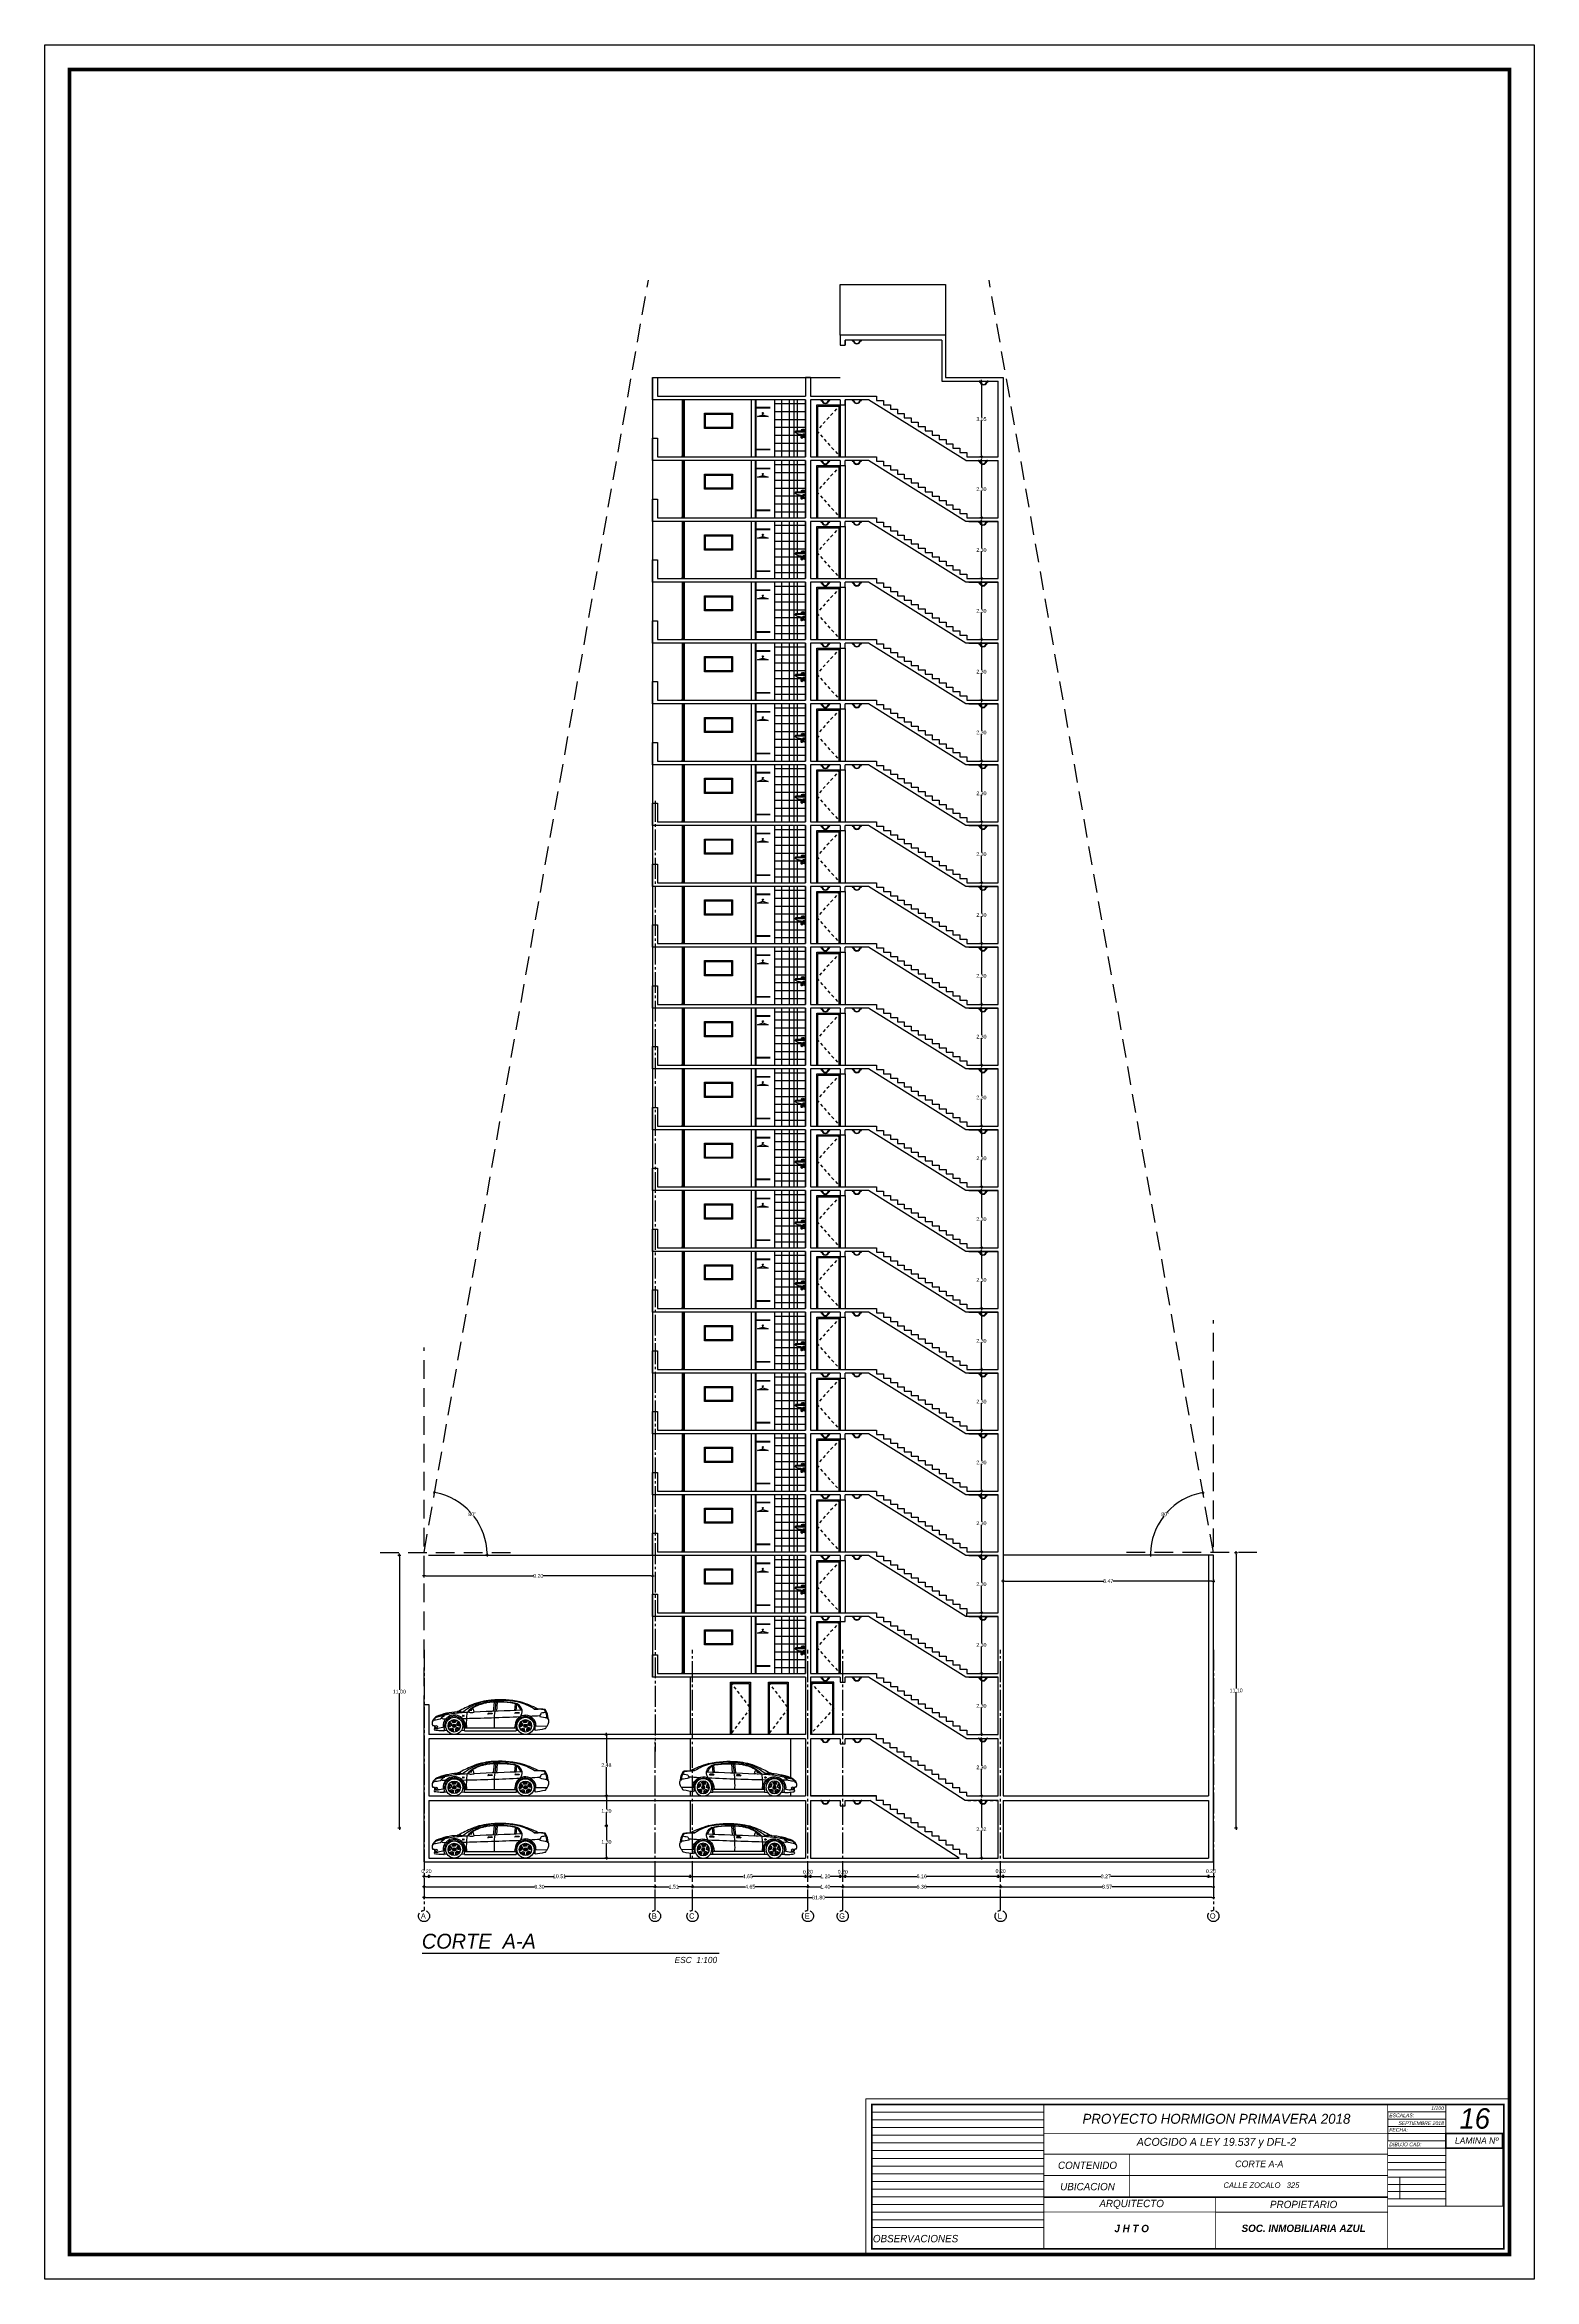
# Model space of a CAD drawing. Header units: millimetres. Extents: x 1217 to 2428, y 234 to 644.
# Drawn here: x 2158.5 to 2218.5, y 357.9 to 447.9 of the extents above; entities that cross this region are included whole.
import ezdxf

# ---------------------------------------------------------------- set-up
doc = ezdxf.new("R2010")
doc.units = ezdxf.units.MM
for name, pattern in [('ACAD_ISO04W100', [30, 24, -3, 0, -3]), ('HIDDEN', [0.375, 0.25, -0.125]), ('HIDDEN2', [0.1875, 0.125, -0.0625])]:
    doc.linetypes.add(name, pattern=pattern)
doc.layers.get('0').update_dxf_attribs({"lineweight": 5})
for name, color, linetype in [('0.1', 251, 'Continuous'), ('0.2', 2, 'Continuous'), ('EJES', 8, 'Continuous'), ('MURO', 5, 'Continuous')]:
    doc.layers.add(name, color=color, linetype=linetype)
doc.styles.add('INTERARQ', font='arial.ttf')
doc.styles.get("Standard").update_dxf_attribs({"font": 'arial.ttf'})
doc.dimstyles.new('ESCALA_1-50', dxfattribs={"dimtxt": 0.15, "dimasz": 0.06, "dimexe": 0.18, "dimexo": 0.0625, "dimgap": 0, "dimtad": 0, "dimtih": 1, "dimtoh": 1, "dimzin": 0, "dimdsep": 46, "dimtxsty": 'INTERARQ', "dimblk": 'DIMTICK', "dimcen": 0, "dimse1": 1, "dimse2": 1, "dimclrd": 256, "dimclre": 1, "dimclrt": 2, "dimadec": 0, "dimazin": 0, "dimtfac": 4.5, "dimtofl": 0, "dimtmove": 2, "dimatfit": 3, "dimldrblk": 'DIMTICK', "dimfxl": 1, "dimtolj": 1, "dimtzin": 0, "dimarcsym": 0})
pattern_1 = [(0, (-53.02144, 15.29935), (0, 0.3175), []), (90, (-53.02144, 15.29935), (-0.3175, 2e-17), [])]
pattern_2 = [(0, (-53.02144, 12.84935), (0, 0.3175), []), (90, (-53.02144, 12.84935), (-0.3175, 2e-17), [])]
pattern_3 = [(0, (-53.02144, 10.39935), (0, 0.3175), []), (90, (-53.02144, 10.39935), (-0.3175, 2e-17), [])]
pattern_4 = [(0, (-53.02144, 7.94935), (0, 0.3175), []), (90, (-53.02144, 7.94935), (-0.3175, 2e-17), [])]
pattern_5 = [(0, (-53.02144, 5.49935), (0, 0.3175), []), (90, (-53.02144, 5.49935), (-0.3175, 2e-17), [])]
pattern_6 = [(0, (-53.02144, 3.04935), (0, 0.3175), []), (90, (-53.02144, 3.04935), (-0.3175, 2e-17), [])]
pattern_7 = [(0, (-53.02144, 0.59935), (0, 0.3175), []), (90, (-53.02144, 0.59935), (-0.3175, 2e-17), [])]
pattern_8 = [(0, (-53.02144, -1.85065), (0, 0.3175), []), (90, (-53.02144, -1.85065), (-0.3175, 2e-17), [])]
pattern_9 = [(0, (-53.02144, -4.30065), (0, 0.3175), []), (90, (-53.02144, -4.30065), (-0.3175, 2e-17), [])]
pattern_10 = [(0, (-53.02144, -6.75065), (0, 0.3175), []), (90, (-53.02144, -6.75065), (-0.3175, 2e-17), [])]
pattern_11 = [(0, (-53.02144, -9.20065), (0, 0.3175), []), (90, (-53.02144, -9.20065), (-0.3175, 2e-17), [])]
pattern_12 = [(0, (-53.02144, -11.65065), (0, 0.3175), []), (90, (-53.02144, -11.65065), (-0.3175, 2e-17), [])]
pattern_13 = [(0, (-53.02144, -14.10065), (0, 0.3175), []), (90, (-53.02144, -14.10065), (-0.3175, 2e-17), [])]
pattern_14 = [(0, (-53.02144, -16.55065), (0, 0.3175), []), (90, (-53.02144, -16.55065), (-0.3175, 2e-17), [])]
pattern_15 = [(0, (-53.02144, -19.00065), (0, 0.3175), []), (90, (-53.02144, -19.00065), (-0.3175, 2e-17), [])]
pattern_16 = [(0, (-53.02144, -21.45065), (0, 0.3175), []), (90, (-53.02144, -21.45065), (-0.3175, 2e-17), [])]
pattern_17 = [(0, (-53.02144, -23.90065), (0, 0.3175), []), (90, (-53.02144, -23.90065), (-0.3175, 2e-17), [])]
pattern_18 = [(0, (-53.02144, -26.35065), (0, 0.3175), []), (90, (-53.02144, -26.35065), (-0.3175, 2e-17), [])]
pattern_19 = [(0, (-53.02144, -28.80065), (0, 0.3175), []), (90, (-53.02144, -28.80065), (-0.3175, 2e-17), [])]
pattern_20 = [(0, (-53.02144, -31.25065), (0, 0.3175), []), (90, (-53.02144, -31.25065), (-0.3175, 2e-17), [])]
pattern_21 = [(0, (-53.02144, -33.70065), (0, 0.3175), []), (90, (-53.02144, -33.70065), (-0.3175, 2e-17), [])]

# ---------------------------------------------------------------- blocks, each defined once
blk = doc.blocks.new('DIMTICK')
at = {"color": 1}
for p, q in [((-1, 0), (1, 0)), ((0, 1), (0, -1))]:
    blk.add_line(p, q, dxfattribs=at)
at = {"color": 3, "const_width": 0.141}
blk.add_lwpolyline([(0.7, 0.7), (-0.7, -0.7)], dxfattribs=at)
blk = doc.blocks.new('*D1731')
at = {"layer": '0.1', "lineweight": -2, "ltscale": 3, "transparency": 16777216}
for p, q in [((2206.515, 387.111), (2206.515, 381.698)), ((2206.515, 376.131), (2206.515, 381.544))]:
    blk.add_line(p, q, dxfattribs=at)
at = {"layer": 'DEFPOINTS', "color": 0, "ltscale": 3, "transparency": 16777216}
for p in [(2205.854, 387.171, 0), (2206.515, 387.171), (2205.599, 376.071, 0)]:
    blk.add_point(p, dxfattribs=at)
at = {"layer": '0.1', "lineweight": -2, "ltscale": 3, "transparency": 16777216, "xscale": 0.06, "yscale": 0.06, "zscale": 0.06}
for p, rotation in [((2206.515, 387.171), 90), ((2206.515, 376.071), 270)]:
    blk.add_blockref('DIMTICK', p, dxfattribs=dict(at, rotation=rotation))
at = {"layer": '0.1', "color": 2, "ltscale": 3, "transparency": 16777216, "insert": (2206.515, 381.621), "char_height": 0.15, "attachment_point": 5, "style": 'INTERARQ'}
blk.add_mtext('\\A1;11.10', dxfattribs=at)
blk = doc.blocks.new('aut9')
at = {"layer": '0.1'}
for p, q in [((383924.288, 7753086.967, 0), (383924.288, 7753086.976, 0)), ((383924.288, 7753086.967, 0), (383924.288, 7753086.976, 0)), ((383924.3, 7753086.988, 0), (383924.343, 7753086.988, 0)), ((383924.3, 7753086.988, 0), (383924.343, 7753086.988, 0)), ((383924.343, 7753086.955, 0), (383924.3, 7753086.955, 0)), ((383924.343, 7753086.955, 0), (383924.3, 7753086.955, 0)), ((383924.354, 7753086.976, 0), (383924.354, 7753086.967, 0)), ((383924.354, 7753086.976, 0), (383924.354, 7753086.967, 0)), ((383924.518, 7753087.125, 0), (383924.515, 7753087.115, 0)), ((383924.518, 7753087.125, 0), (383924.515, 7753087.115, 0)), ((383924.661, 7753087.258, 0), (383924.658, 7753087.239, 0)), ((383924.661, 7753087.258, 0), (383924.658, 7753087.239, 0)), ((383925.313, 7753087.054, 0), (383925.314, 7753087.055, 0)), ((383925.313, 7753087.054, 0), (383925.314, 7753087.055, 0)), ((383925.489, 7753087.055, 0), (383925.321, 7753087.043, 0)), ((383925.489, 7753087.055, 0), (383925.321, 7753087.043, 0)), ((383925.348, 7753087.078, 0), (383925.474, 7753087.078, 0)), ((383925.348, 7753087.078, 0), (383925.474, 7753087.078, 0)), ((383925.489, 7753087.063, 0), (383925.489, 7753087.055, 0)), ((383925.489, 7753087.063, 0), (383925.489, 7753087.055, 0)), ((383925.567, 7753087.519, 0), (383925.521, 7753087.153, 0)), ((383925.567, 7753087.519, 0), (383925.521, 7753087.153, 0)), ((383925.631, 7753087.542, 0), (383925.587, 7753087.156, 0)), ((383925.631, 7753087.542, 0), (383925.587, 7753087.156, 0)), ((383925.692, 7753087.523, 0), (383925.656, 7753087.159, 0)), ((383925.692, 7753087.523, 0), (383925.656, 7753087.159, 0)), ((383926.418, 7753087.46, 0), (383926.391, 7753087.187, 0)), ((383926.418, 7753087.46, 0), (383926.391, 7753087.187, 0)), ((383926.392, 7753087.081, 0), (383926.392, 7753087.083, 0)), ((383926.392, 7753087.081, 0), (383926.392, 7753087.083, 0)), ((383926.568, 7753087.082, 0), (383926.399, 7753087.071, 0)), ((383926.568, 7753087.082, 0), (383926.399, 7753087.071, 0)), ((383926.427, 7753087.106, 0), (383926.553, 7753087.106, 0)), ((383926.427, 7753087.106, 0), (383926.553, 7753087.106, 0)), ((383926.467, 7753087.437, 0), (383926.442, 7753087.189, 0)), ((383926.467, 7753087.437, 0), (383926.442, 7753087.189, 0)), ((383926.556, 7753087.519, 0), (383926.613, 7753087.535, 0)), ((383926.556, 7753087.519, 0), (383926.613, 7753087.535, 0)), ((383926.568, 7753087.091, 0), (383926.568, 7753087.082, 0)), ((383926.568, 7753087.091, 0), (383926.568, 7753087.082, 0)), ((383923.099, 7753086.582, 0), (383923.133, 7753086.582, 0)), ((383923.099, 7753086.582, 0), (383923.133, 7753086.582, 0)), ((383923.136, 7753086.799, 0), (383923.125, 7753086.778, 0)), ((383923.136, 7753086.799, 0), (383923.125, 7753086.778, 0)), ((383923.158, 7753086.468, 0), (383923.308, 7753086.468, 0)), ((383923.158, 7753086.468, 0), (383923.308, 7753086.468, 0)), ((383923.537, 7753086.368, 0), (383923.398, 7753086.368, 0)), ((383923.537, 7753086.368, 0), (383923.398, 7753086.368, 0)), ((383923.515, 7753086.857, 0), (383923.699, 7753086.859, 0)), ((383923.515, 7753086.857, 0), (383923.699, 7753086.859, 0)), ((383923.672, 7753086.379, 0), (383923.556, 7753086.381, 0)), ((383923.672, 7753086.379, 0), (383923.556, 7753086.381, 0)), ((383923.748, 7753086.533, 0), (383923.827, 7753086.565, 0)), ((383923.748, 7753086.533, 0), (383923.827, 7753086.565, 0)), ((383923.78, 7753086.454, 0), (383923.862, 7753086.483, 0)), ((383923.78, 7753086.454, 0), (383923.862, 7753086.483, 0)), ((383923.789, 7753086.662, 0), (383923.83, 7753086.653, 0)), ((383923.789, 7753086.662, 0), (383923.83, 7753086.653, 0)), ((383923.791, 7753086.704, 0), (383923.844, 7753086.636, 0)), ((383923.791, 7753086.704, 0), (383923.844, 7753086.636, 0)), ((383923.856, 7753086.76, 0), (383923.911, 7753086.694, 0)), ((383923.856, 7753086.76, 0), (383923.911, 7753086.694, 0)), ((383923.862, 7753086.406, 0), (383923.908, 7753086.451, 0)), ((383923.862, 7753086.406, 0), (383923.908, 7753086.451, 0)), ((383923.912, 7753086.568, 0), (383923.908, 7753086.556, 0)), ((383923.912, 7753086.568, 0), (383923.908, 7753086.556, 0)), ((383923.908, 7753086.556, 0), (383923.919, 7753086.548, 0)), ((383923.908, 7753086.556, 0), (383923.919, 7753086.548, 0)), ((383923.926, 7753086.568, 0), (383923.912, 7753086.568, 0)), ((383923.926, 7753086.568, 0), (383923.912, 7753086.568, 0)), ((383923.919, 7753086.548, 0), (383923.93, 7753086.556, 0)), ((383923.919, 7753086.548, 0), (383923.93, 7753086.556, 0)), ((383923.927, 7753086.615, 0), (383923.923, 7753086.602, 0)), ((383923.927, 7753086.615, 0), (383923.923, 7753086.602, 0)), ((383923.923, 7753086.602, 0), (383923.934, 7753086.594, 0)), ((383923.923, 7753086.602, 0), (383923.934, 7753086.594, 0)), ((383923.93, 7753086.36, 0), (383923.924, 7753086.445, 0)), ((383923.93, 7753086.36, 0), (383923.924, 7753086.445, 0)), ((383923.93, 7753086.556, 0), (383923.926, 7753086.568, 0)), ((383923.93, 7753086.556, 0), (383923.926, 7753086.568, 0)), ((383923.941, 7753086.615, 0), (383923.927, 7753086.615, 0)), ((383923.941, 7753086.615, 0), (383923.927, 7753086.615, 0)), ((383923.934, 7753086.594, 0), (383923.945, 7753086.602, 0)), ((383923.934, 7753086.594, 0), (383923.945, 7753086.602, 0)), ((383923.945, 7753086.602, 0), (383923.941, 7753086.615, 0)), ((383923.945, 7753086.602, 0), (383923.941, 7753086.615, 0)), ((383923.951, 7753086.54, 0), (383923.947, 7753086.527, 0)), ((383923.951, 7753086.54, 0), (383923.947, 7753086.527, 0)), ((383923.947, 7753086.527, 0), (383923.958, 7753086.519, 0)), ((383923.947, 7753086.527, 0), (383923.958, 7753086.519, 0)), ((383923.965, 7753086.54, 0), (383923.951, 7753086.54, 0)), ((383923.965, 7753086.54, 0), (383923.951, 7753086.54, 0)), ((383923.958, 7753086.519, 0), (383923.969, 7753086.527, 0)), ((383923.958, 7753086.519, 0), (383923.969, 7753086.527, 0)), ((383923.969, 7753086.527, 0), (383923.965, 7753086.54, 0)), ((383923.969, 7753086.527, 0), (383923.965, 7753086.54, 0)), ((383923.976, 7753086.615, 0), (383923.972, 7753086.602, 0)), ((383923.976, 7753086.615, 0), (383923.972, 7753086.602, 0)), ((383923.972, 7753086.602, 0), (383923.982, 7753086.594, 0)), ((383923.972, 7753086.602, 0), (383923.982, 7753086.594, 0)), ((383923.989, 7753086.615, 0), (383923.976, 7753086.615, 0)), ((383923.989, 7753086.615, 0), (383923.976, 7753086.615, 0)), ((383923.982, 7753086.594, 0), (383923.993, 7753086.602, 0)), ((383923.982, 7753086.594, 0), (383923.993, 7753086.602, 0)), ((383924.032, 7753086.772, 0), (383923.984, 7753086.701, 0)), ((383924.032, 7753086.772, 0), (383923.984, 7753086.701, 0)), ((383923.991, 7753086.568, 0), (383923.987, 7753086.556, 0)), ((383923.991, 7753086.568, 0), (383923.987, 7753086.556, 0)), ((383923.987, 7753086.556, 0), (383923.997, 7753086.548, 0)), ((383923.987, 7753086.556, 0), (383923.997, 7753086.548, 0)), ((383923.993, 7753086.602, 0), (383923.989, 7753086.615, 0)), ((383923.993, 7753086.602, 0), (383923.989, 7753086.615, 0)), ((383924.004, 7753086.568, 0), (383923.991, 7753086.568, 0)), ((383924.004, 7753086.568, 0), (383923.991, 7753086.568, 0)), ((383923.997, 7753086.548, 0), (383924.008, 7753086.556, 0)), ((383923.997, 7753086.548, 0), (383924.008, 7753086.556, 0)), ((383924.008, 7753086.556, 0), (383924.004, 7753086.568, 0)), ((383924.008, 7753086.556, 0), (383924.004, 7753086.568, 0)), ((383924.016, 7753086.366, 0), (383924.013, 7753086.453, 0)), ((383924.016, 7753086.366, 0), (383924.013, 7753086.453, 0)), ((383924.105, 7753086.727, 0), (383924.06, 7753086.655, 0)), ((383924.105, 7753086.727, 0), (383924.06, 7753086.655, 0)), ((383924.151, 7753086.48, 0), (383924.068, 7753086.501, 0)), ((383924.151, 7753086.48, 0), (383924.068, 7753086.501, 0)), ((383924.172, 7753086.563, 0), (383924.088, 7753086.588, 0)), ((383924.172, 7753086.563, 0), (383924.088, 7753086.588, 0)), ((383924.365, 7753086.379, 0), (383924.235, 7753086.367, 0)), ((383924.365, 7753086.379, 0), (383924.235, 7753086.367, 0)), ((383924.361, 7753086.507, 0), (383924.358, 7753086.424, 0)), ((383924.361, 7753086.507, 0), (383924.358, 7753086.424, 0)), ((383924.358, 7753086.424, 0), (383924.365, 7753086.374, 0)), ((383924.358, 7753086.424, 0), (383924.365, 7753086.374, 0)), ((383924.361, 7753086.485, 0), (383926.449, 7753086.485, 0)), ((383924.361, 7753086.485, 0), (383926.449, 7753086.485, 0)), ((383924.365, 7753086.374, 0), (383926.446, 7753086.374, 0)), ((383924.365, 7753086.374, 0), (383926.446, 7753086.374, 0)), ((383926.406, 7753086.617, 0), (383926.389, 7753086.485, 0)), ((383926.406, 7753086.617, 0), (383926.389, 7753086.485, 0)), ((383926.54, 7753086.379, 0), (383926.446, 7753086.381, 0)), ((383926.54, 7753086.379, 0), (383926.446, 7753086.381, 0)), ((383926.616, 7753086.533, 0), (383926.695, 7753086.565, 0)), ((383926.616, 7753086.533, 0), (383926.695, 7753086.565, 0)), ((383926.649, 7753086.454, 0), (383926.73, 7753086.483, 0)), ((383926.649, 7753086.454, 0), (383926.73, 7753086.483, 0)), ((383926.657, 7753086.662, 0), (383926.698, 7753086.653, 0)), ((383926.657, 7753086.662, 0), (383926.698, 7753086.653, 0)), ((383926.659, 7753086.704, 0), (383926.712, 7753086.636, 0)), ((383926.659, 7753086.704, 0), (383926.712, 7753086.636, 0)), ((383926.725, 7753086.76, 0), (383926.779, 7753086.694, 0)), ((383926.725, 7753086.76, 0), (383926.779, 7753086.694, 0)), ((383926.731, 7753086.406, 0), (383926.776, 7753086.451, 0)), ((383926.731, 7753086.406, 0), (383926.776, 7753086.451, 0)), ((383926.78, 7753086.568, 0), (383926.776, 7753086.556, 0)), ((383926.78, 7753086.568, 0), (383926.776, 7753086.556, 0)), ((383926.776, 7753086.556, 0), (383926.787, 7753086.548, 0)), ((383926.776, 7753086.556, 0), (383926.787, 7753086.548, 0)), ((383926.794, 7753086.568, 0), (383926.78, 7753086.568, 0)), ((383926.794, 7753086.568, 0), (383926.78, 7753086.568, 0)), ((383926.787, 7753086.548, 0), (383926.798, 7753086.556, 0)), ((383926.787, 7753086.548, 0), (383926.798, 7753086.556, 0)), ((383926.795, 7753086.615, 0), (383926.791, 7753086.602, 0)), ((383926.795, 7753086.615, 0), (383926.791, 7753086.602, 0)), ((383926.791, 7753086.602, 0), (383926.802, 7753086.594, 0)), ((383926.791, 7753086.602, 0), (383926.802, 7753086.594, 0)), ((383926.798, 7753086.36, 0), (383926.793, 7753086.445, 0)), ((383926.798, 7753086.36, 0), (383926.793, 7753086.445, 0)), ((383926.798, 7753086.556, 0), (383926.794, 7753086.568, 0)), ((383926.798, 7753086.556, 0), (383926.794, 7753086.568, 0)), ((383926.809, 7753086.615, 0), (383926.795, 7753086.615, 0)), ((383926.809, 7753086.615, 0), (383926.795, 7753086.615, 0)), ((383926.802, 7753086.594, 0), (383926.813, 7753086.602, 0)), ((383926.802, 7753086.594, 0), (383926.813, 7753086.602, 0)), ((383926.813, 7753086.602, 0), (383926.809, 7753086.615, 0)), ((383926.813, 7753086.602, 0), (383926.809, 7753086.615, 0)), ((383926.82, 7753086.54, 0), (383926.816, 7753086.527, 0)), ((383926.82, 7753086.54, 0), (383926.816, 7753086.527, 0)), ((383926.816, 7753086.527, 0), (383926.826, 7753086.519, 0)), ((383926.816, 7753086.527, 0), (383926.826, 7753086.519, 0)), ((383926.833, 7753086.54, 0), (383926.82, 7753086.54, 0)), ((383926.833, 7753086.54, 0), (383926.82, 7753086.54, 0)), ((383926.826, 7753086.519, 0), (383926.837, 7753086.527, 0)), ((383926.826, 7753086.519, 0), (383926.837, 7753086.527, 0)), ((383926.837, 7753086.527, 0), (383926.833, 7753086.54, 0)), ((383926.837, 7753086.527, 0), (383926.833, 7753086.54, 0)), ((383926.844, 7753086.615, 0), (383926.84, 7753086.602, 0)), ((383926.844, 7753086.615, 0), (383926.84, 7753086.602, 0)), ((383926.84, 7753086.602, 0), (383926.851, 7753086.594, 0)), ((383926.84, 7753086.602, 0), (383926.851, 7753086.594, 0)), ((383926.857, 7753086.615, 0), (383926.844, 7753086.615, 0)), ((383926.857, 7753086.615, 0), (383926.844, 7753086.615, 0)), ((383926.851, 7753086.594, 0), (383926.861, 7753086.602, 0)), ((383926.851, 7753086.594, 0), (383926.861, 7753086.602, 0)), ((383926.901, 7753086.772, 0), (383926.852, 7753086.701, 0)), ((383926.901, 7753086.772, 0), (383926.852, 7753086.701, 0)), ((383926.859, 7753086.568, 0), (383926.855, 7753086.556, 0)), ((383926.859, 7753086.568, 0), (383926.855, 7753086.556, 0)), ((383926.855, 7753086.556, 0), (383926.865, 7753086.548, 0)), ((383926.855, 7753086.556, 0), (383926.865, 7753086.548, 0)), ((383926.861, 7753086.602, 0), (383926.857, 7753086.615, 0)), ((383926.861, 7753086.602, 0), (383926.857, 7753086.615, 0)), ((383926.872, 7753086.568, 0), (383926.859, 7753086.568, 0)), ((383926.872, 7753086.568, 0), (383926.859, 7753086.568, 0)), ((383926.865, 7753086.548, 0), (383926.876, 7753086.556, 0)), ((383926.865, 7753086.548, 0), (383926.876, 7753086.556, 0)), ((383926.876, 7753086.556, 0), (383926.872, 7753086.568, 0)), ((383926.876, 7753086.556, 0), (383926.872, 7753086.568, 0)), ((383926.884, 7753086.366, 0), (383926.881, 7753086.453, 0)), ((383926.884, 7753086.366, 0), (383926.881, 7753086.453, 0)), ((383926.973, 7753086.727, 0), (383926.928, 7753086.655, 0)), ((383926.973, 7753086.727, 0), (383926.928, 7753086.655, 0)), ((383927.019, 7753086.48, 0), (383926.936, 7753086.501, 0)), ((383927.019, 7753086.48, 0), (383926.936, 7753086.501, 0)), ((383927.04, 7753086.563, 0), (383926.957, 7753086.588, 0)), ((383927.04, 7753086.563, 0), (383926.957, 7753086.588, 0)), ((383927.134, 7753086.416, 0), (383927.206, 7753086.427, 0)), ((383927.134, 7753086.416, 0), (383927.206, 7753086.427, 0)), ((383927.199, 7753086.562, 0), (383927.702, 7753086.566, 0)), ((383927.199, 7753086.562, 0), (383927.702, 7753086.566, 0)), ((383927.706, 7753086.862, 0), (383927.739, 7753086.861, 0)), ((383927.706, 7753086.862, 0), (383927.739, 7753086.861, 0))]:
    blk.add_line(p, q, dxfattribs=at)
for centre, radius in [((383923.958, 7753086.572, 0), 0.345), ((383923.958, 7753086.572, 0), 0.345), ((383926.826, 7753086.572, 0), 0.345), ((383926.826, 7753086.572, 0), 0.345), ((383923.958, 7753086.572, 0), 0.25), ((383923.958, 7753086.572, 0), 0.25), ((383923.958, 7753086.572, 0), 0.0704), ((383923.958, 7753086.572, 0), 0.0704), ((383923.958, 7753086.572, 0), 0.0224), ((383923.958, 7753086.572, 0), 0.0224), ((383926.826, 7753086.572, 0), 0.25), ((383926.826, 7753086.572, 0), 0.25), ((383926.826, 7753086.572, 0), 0.0704), ((383926.826, 7753086.572, 0), 0.0704), ((383926.826, 7753086.572, 0), 0.0224), ((383926.826, 7753086.572, 0), 0.0224)]:
    blk.add_circle(centre, radius, dxfattribs=at)
for centre, radius, start, end in [((383923.321, 7753086.758, 0), 0.2, 113.39141, 138.21618), ((383923.321, 7753086.758, 0), 0.2, 113.39141, 138.21618), ((383923.34, 7753086.747, 0), 0.2, 112.51708, 142.33401), ((383923.34, 7753086.747, 0), 0.2, 112.51708, 142.33401), ((383923.98, 7753083.913, 0), 3.091, 97.70998, 104.16414), ((383923.98, 7753083.913, 0), 3.091, 97.70998, 104.16414), ((383924.183, 7753084.764, 0), 2.372, 92.64664, 113.39141), ((383924.183, 7753084.764, 0), 2.372, 92.64664, 113.39141), ((383923.142, 7753086.631, 0), 0.332, 66.68766, 71.01088), ((383923.142, 7753086.631, 0), 0.332, 66.68766, 71.01088), ((383924.167, 7753084.75, 0), 2.361, 100.33681, 112.51708), ((383924.167, 7753084.75, 0), 2.361, 100.33681, 112.51708), ((383923.843, 7753086.445, 0), 0.599, 117.67475, 135.92776), ((383923.843, 7753086.445, 0), 0.599, 117.67475, 135.92776), ((383924.239, 7753084.553, 0), 2.531, 95.73245, 108.19432), ((383924.239, 7753084.553, 0), 2.531, 95.73245, 108.19432), ((383923.959, 7753086.55, 0), 0.454, 351.81199, 185.78977), ((383923.959, 7753086.55, 0), 0.454, 351.81199, 185.78977), ((383923.959, 7753086.55, 0), 0.404, 353.96265, 187.33855), ((383923.959, 7753086.55, 0), 0.404, 353.96265, 187.33855), ((383925.053, 7753077.188, 0), 9.941, 92.93825, 96.16098), ((383925.053, 7753077.188, 0), 9.941, 92.93825, 96.16098), ((383924.153, 7753087.046, 0), 0.118, 115.17558, 131.96416), ((383924.153, 7753087.046, 0), 0.118, 115.17558, 131.96416), ((383924.201, 7753091.644, 0), 4.512, 268.38231, 271.50872), ((383924.201, 7753091.644, 0), 4.512, 268.38231, 271.50872), ((383924.136, 7753086.754, 0), 0.401, 76.85131, 94.7838), ((383924.136, 7753086.754, 0), 0.401, 76.85131, 94.7838), ((383926.903, 7753082.174, 0), 5.697, 113.04964, 119.06494), ((383926.903, 7753082.174, 0), 5.697, 113.04964, 119.06494), ((383924.169, 7753087.146, 0), 0.0578, 345.44845, 357.23009), ((383924.169, 7753087.146, 0), 0.0578, 345.44845, 357.23009), ((383925.767, 7753085.258, 0), 2.369, 111.96729, 129.01265), ((383925.767, 7753085.258, 0), 2.369, 111.96729, 129.01265), ((383922.657, 7753172.196, 0), 85.343, 271.09184, 272.66645), ((383922.657, 7753172.196, 0), 85.343, 271.09184, 272.66645), ((383924.3, 7753086.976, 0), 0.0116, 90, 180), ((383924.3, 7753086.976, 0), 0.0116, 90, 180), ((383924.3, 7753086.967, 0), 0.0116, 180, 270), ((383924.3, 7753086.967, 0), 0.0116, 180, 270), ((383924.343, 7753086.976, 0), 0.0116, 0, 90), ((383924.343, 7753086.976, 0), 0.0116, 0, 90), ((383924.343, 7753086.967, 0), 0.0116, 270, 0), ((383924.343, 7753086.967, 0), 0.0116, 270, 0), ((383927.702, 7753086.695, 0), 3.258, 172.64307, 183.68951), ((383927.702, 7753086.695, 0), 3.258, 172.64307, 183.68951), ((383925.236, 7753086.454, 0), 1.008, 115.07808, 139.27151), ((383925.236, 7753086.454, 0), 1.008, 115.07808, 139.27151), ((383924.566, 7753087.111, 0), 0.05, 135.51036, 164.13488), ((383924.566, 7753087.111, 0), 0.05, 135.51036, 164.13488), ((383925.236, 7753086.454, 0), 0.988, 115.07644, 135.51036), ((383925.236, 7753086.454, 0), 0.988, 115.07644, 135.51036), ((383924.562, 7753087.13, 0), 0.023, 150.58277, 219.53456), ((383924.562, 7753087.13, 0), 0.023, 150.58277, 219.53456), ((383924.625, 7753087.109, 0), 0.0896, 124.304, 158.72709), ((383924.625, 7753087.109, 0), 0.0896, 124.304, 158.72709), ((383924.634, 7753087.648, 0), 0.54, 260.36059, 283.01483), ((383924.634, 7753087.648, 0), 0.54, 260.36059, 283.01483), ((383924.703, 7753086.315, 0), 0.877, 92.62843, 98.42012), ((383924.703, 7753086.315, 0), 0.877, 92.62843, 98.42012), ((383924.703, 7753087.143, 0), 0.111, 123.00858, 156.5756), ((383924.703, 7753087.143, 0), 0.111, 123.00858, 156.5756), ((383924.691, 7753087.068, 0), 0.174, 76.0447, 106.1159), ((383924.691, 7753087.068, 0), 0.174, 76.0447, 106.1159), ((383925.652, 7753085.116, 0), 2.5, 94.85207, 113.04964), ((383925.652, 7753085.116, 0), 2.5, 94.85207, 113.04964), ((383924.563, 7753087.144, 0), 0.194, 353.39582, 28.65865), ((383924.563, 7753087.144, 0), 0.194, 353.39582, 28.65865), ((383990.013, 7751405.888, 0), 1682.502, 92.156864, 92.222802), ((383990.013, 7751405.888, 0), 1682.502, 92.156864, 92.222802), ((383925.662, 7753085.556, 0), 2.003, 106.54553, 115.23732), ((383925.662, 7753085.556, 0), 2.003, 106.54553, 115.23732), ((383925.662, 7753085.556, 0), 1.983, 106.3047, 115.23814), ((383925.662, 7753085.556, 0), 1.983, 106.3047, 115.23814), ((383925.574, 7753085.869, 0), 1.73, 106.61263, 113.60205), ((383925.574, 7753085.869, 0), 1.73, 106.61263, 113.60205), ((383924.874, 7753087.266, 0), 0.296, 56.80147, 63.60099), ((383924.874, 7753087.266, 0), 0.296, 56.80147, 63.60099), ((383925.222, 7753087.048, 0), 0.5, 99.28373, 106.61263), ((383925.222, 7753087.048, 0), 0.5, 99.28373, 106.61263), ((383925.377, 7753086.517, 0), 1, 98.09673, 106.54553), ((383925.377, 7753086.517, 0), 1, 98.09673, 106.54553), ((383925.386, 7753086.499, 0), 1, 97.60799, 106.3047), ((383925.386, 7753086.499, 0), 1, 97.60799, 106.3047), ((383925.787, 7753083.69, 0), 3.905, 78.63697, 99.51729), ((383925.787, 7753083.69, 0), 3.905, 78.63697, 99.51729), ((383925.757, 7753083.842, 0), 3.702, 80.14654, 98.09673), ((383925.757, 7753083.842, 0), 3.702, 80.14654, 98.09673), ((383925.759, 7753083.707, 0), 3.817, 80.90405, 97.60799), ((383925.759, 7753083.707, 0), 3.817, 80.90405, 97.60799), ((383925.32, 7753087.051, 0), 0.0075, 157.56883, 273.93614), ((383925.32, 7753087.051, 0), 0.0075, 157.56883, 273.93614), ((383925.348, 7753087.041, 0), 0.0375, 90, 157.56883), ((383925.348, 7753087.041, 0), 0.0375, 90, 157.56883), ((383925.789, 7753083.746, 0), 3.878, 77.72654, 95.15927), ((383925.789, 7753083.746, 0), 3.878, 77.72654, 95.15927), ((383925.474, 7753087.063, 0), 0.015, 0, 90), ((383925.474, 7753087.063, 0), 0.015, 0, 90), ((383929.741, 7753086.68, 0), 4.181, 173.46235, 182.66971), ((383929.741, 7753086.68, 0), 4.181, 173.46235, 182.66971), ((383926.297, 7753087.136, 0), 0.345, 9.9157, 79.10121), ((383926.297, 7753087.136, 0), 0.345, 9.9157, 79.10121), ((383926.303, 7753087.099, 0), 0.4, 14.29836, 77.41538), ((383926.303, 7753087.099, 0), 0.4, 14.29836, 77.41538), ((383926.399, 7753087.078, 0), 0.0075, 157.56883, 273.93614), ((383926.399, 7753087.078, 0), 0.0075, 157.56883, 273.93614), ((383926.427, 7753087.068, 0), 0.0375, 90, 157.56883), ((383926.427, 7753087.068, 0), 0.0375, 90, 157.56883), ((383926.826, 7753086.572, 0), 0.423, 1.39997, 173.96146), ((383926.826, 7753086.572, 0), 0.423, 1.39997, 173.96146), ((383926.826, 7753086.572, 0), 0.373, 358.81293, 173.96146), ((383926.826, 7753086.572, 0), 0.373, 358.81293, 173.96146), ((383926.553, 7753087.091, 0), 0.015, 0, 90), ((383926.553, 7753087.091, 0), 0.015, 0, 90), ((383925.994, 7753085.401, 0), 2.191, 57.34818, 75.13062), ((383925.994, 7753085.401, 0), 2.191, 57.34818, 75.13062), ((383925.394, 7753083.381, 0), 4.328, 63.23682, 73.64737), ((383925.394, 7753083.381, 0), 4.328, 63.23682, 73.64737), ((383926.306, 7753087.161, 0), 0.387, 326.21258, 5.5387), ((383926.306, 7753087.161, 0), 0.387, 326.21258, 5.5387), ((383922.657, 7753172.196, 0), 85.343, 272.90898, 273.19414), ((383922.657, 7753172.196, 0), 85.343, 272.90898, 273.19414), ((383927.043, 7753082.904, 0), 4.344, 83.04632, 88.25788), ((383927.043, 7753082.904, 0), 4.344, 83.04632, 88.25788), ((383927.354, 7753174.32, 0), 87.074, 269.88286, 269.99298), ((383927.354, 7753174.32, 0), 87.074, 269.88286, 269.99298), ((383927.329, 7753084.616, 0), 2.63, 84.22996, 89.68998), ((383927.329, 7753084.616, 0), 2.63, 84.22996, 89.68998), ((383928.083, 7753086.724, 0), 0.72, 150.52955, 161.60977), ((383928.083, 7753086.724, 0), 0.72, 150.52955, 161.60977), ((383927.732, 7753088.023, 0), 1.123, 252.7719, 268.46577), ((383927.732, 7753088.023, 0), 1.123, 252.7719, 268.46577), ((383928.014, 7753084.428, 0), 2.707, 96.98203, 101.9003), ((383928.014, 7753084.428, 0), 2.707, 96.98203, 101.9003), ((383927.563, 7753087.167, 0), 0.05, 28.38721, 83.04632), ((383927.563, 7753087.167, 0), 0.05, 28.38721, 83.04632), ((383927.589, 7753087.183, 0), 0.05, 35.57224, 84.22996), ((383927.589, 7753087.183, 0), 0.05, 35.57224, 84.22996), ((383926.847, 7753086.78, 0), 0.864, 6.63881, 28.38721), ((383926.847, 7753086.78, 0), 0.864, 6.63881, 28.38721), ((383927.15, 7753086.869, 0), 0.589, 359.18535, 35.57224), ((383927.15, 7753086.869, 0), 0.589, 359.18535, 35.57224), ((383923.307, 7753086.674, 0), 0.241, 158.75361, 199.15265), ((383923.307, 7753086.674, 0), 0.241, 158.75361, 199.15265), ((383923.099, 7753086.602, 0), 0.02, 199.15265, 270), ((383923.099, 7753086.602, 0), 0.02, 199.15265, 270), ((383923.63, 7753086.481, 0), 0.615, 138.21618, 152.91148), ((383923.63, 7753086.481, 0), 0.615, 138.21618, 152.91148), ((383922.808, 7753087.705, 0), 0.983, 286.23536, 288.47821), ((383922.808, 7753087.705, 0), 0.983, 286.23536, 288.47821), ((383923.116, 7753086.782, 0), 0.01, 288.47821, 333.62531), ((383923.116, 7753086.782, 0), 0.01, 288.47821, 333.62531), ((383923.133, 7753086.562, 0), 0.02, 8.85216, 90), ((383923.133, 7753086.562, 0), 0.02, 8.85216, 90), ((383923.583, 7753086.559, 0), 0.508, 142.33401, 151.7377), ((383923.583, 7753086.559, 0), 0.508, 142.33401, 151.7377), ((383923.011, 7753088.54, 0), 1.734, 274.34997, 282.55175), ((383923.011, 7753088.54, 0), 1.734, 274.34997, 282.55175), ((383923.424, 7753086.607, 0), 0.275, 188.85216, 210.44896), ((383923.424, 7753086.607, 0), 0.275, 188.85216, 210.44896), ((383923.242, 7753086.438, 0), 0.0886, 160.61635, 212.04559), ((383923.242, 7753086.438, 0), 0.0886, 160.61635, 212.04559), ((383922.847, 7753082.216, 0), 4.187, 82.54516, 85.62396), ((383922.847, 7753082.216, 0), 4.187, 82.54516, 85.62396), ((383924.563, 7753080.168, 0), 6.423, 99.01378, 101.27185), ((383924.563, 7753080.168, 0), 6.423, 99.01378, 101.27185), ((383923.377, 7753086.897, 0), 0.05, 282.55175, 315.92776), ((383923.377, 7753086.897, 0), 0.05, 282.55175, 315.92776), ((383923.397, 7753086.418, 0), 0.05, 262.54516, 270.35567), ((383923.397, 7753086.418, 0), 0.05, 262.54516, 270.35567), ((383923.524, 7753087.027, 0), 0.17, 238.02703, 267.00789), ((383923.524, 7753087.027, 0), 0.17, 238.02703, 267.00789), ((383923.537, 7753086.388, 0), 0.02, 270.35567, 351.82997), ((383923.537, 7753086.388, 0), 0.02, 270.35567, 351.82997), ((383923.119, 7753086.448, 0), 0.442, 351.82997, 6.47561), ((383923.119, 7753086.448, 0), 0.442, 351.82997, 6.47561), ((383923.958, 7753086.572, 0), 0.214, 141.66034, 190.43975), ((383923.958, 7753086.572, 0), 0.214, 141.66034, 190.43975), ((383923.958, 7753086.572, 0), 0.192, 152.01515, 189.13989), ((383923.958, 7753086.572, 0), 0.192, 152.01515, 189.13989), ((383923.958, 7753086.572, 0), 0.214, 213.66034, 262.43975), ((383923.958, 7753086.572, 0), 0.214, 213.66034, 262.43975), ((383923.958, 7753086.572, 0), 0.192, 215.27413, 240.09688), ((383923.958, 7753086.572, 0), 0.192, 215.27413, 240.09688), ((383923.958, 7753086.572, 0), 0.167, 145.71562, 149.54085), ((383923.958, 7753086.572, 0), 0.167, 145.71562, 149.54085), ((383923.958, 7753086.572, 0), 0.131, 150.8459, 183.09642), ((383923.958, 7753086.572, 0), 0.131, 150.8459, 183.09642), ((383923.958, 7753086.572, 0), 0.214, 69.66034, 118.43975), ((383923.958, 7753086.572, 0), 0.214, 69.66034, 118.43975), ((383923.958, 7753086.572, 0), 0.131, 222.8459, 255.09642), ((383923.958, 7753086.572, 0), 0.131, 222.8459, 255.09642), ((383923.958, 7753086.572, 0), 0.167, 242.51071, 259.18033), ((383923.958, 7753086.572, 0), 0.167, 242.51071, 259.18033), ((383923.958, 7753086.572, 0), 0.167, 73.71562, 115.18033), ((383923.958, 7753086.572, 0), 0.167, 73.71562, 115.18033), ((383923.958, 7753086.572, 0), 0.131, 78.8459, 111.09642), ((383923.958, 7753086.572, 0), 0.131, 78.8459, 111.09642), ((383923.958, 7753086.572, 0), 0.131, 294.8459, 327.09642), ((383923.958, 7753086.572, 0), 0.131, 294.8459, 327.09642), ((383923.958, 7753086.572, 0), 0.167, 289.71562, 331.18033), ((383923.958, 7753086.572, 0), 0.167, 289.71562, 331.18033), ((383923.958, 7753086.572, 0), 0.214, 285.66034, 334.43975), ((383923.958, 7753086.572, 0), 0.214, 285.66034, 334.43975), ((383923.958, 7753086.572, 0), 0.131, 6.8459, 39.09642), ((383923.958, 7753086.572, 0), 0.131, 6.8459, 39.09642), ((383923.958, 7753086.572, 0), 0.167, 1.71562, 43.18033), ((383923.958, 7753086.572, 0), 0.167, 1.71562, 43.18033), ((383923.958, 7753086.572, 0), 0.214, 357.66034, 46.43975), ((383923.958, 7753086.572, 0), 0.214, 357.66034, 46.43975), ((383932.527, 7753086.248, 0), 6.082, 176.57449, 178.81506), ((383932.527, 7753086.248, 0), 6.082, 176.57449, 178.81506), ((383926.826, 7753086.572, 0), 0.214, 141.66034, 190.43975), ((383926.826, 7753086.572, 0), 0.214, 141.66034, 190.43975), ((383926.826, 7753086.572, 0), 0.192, 152.01515, 189.13989), ((383926.826, 7753086.572, 0), 0.192, 152.01515, 189.13989), ((383926.826, 7753086.572, 0), 0.214, 213.66034, 262.43975), ((383926.826, 7753086.572, 0), 0.214, 213.66034, 262.43975), ((383926.826, 7753086.572, 0), 0.192, 215.27413, 240.09688), ((383926.826, 7753086.572, 0), 0.192, 215.27413, 240.09688), ((383926.826, 7753086.572, 0), 0.167, 145.71562, 149.54085), ((383926.826, 7753086.572, 0), 0.167, 145.71562, 149.54085), ((383926.826, 7753086.572, 0), 0.131, 150.8459, 183.09642), ((383926.826, 7753086.572, 0), 0.131, 150.8459, 183.09642), ((383926.826, 7753086.572, 0), 0.214, 69.66034, 118.43975), ((383926.826, 7753086.572, 0), 0.214, 69.66034, 118.43975), ((383926.826, 7753086.572, 0), 0.131, 222.8459, 255.09642), ((383926.826, 7753086.572, 0), 0.131, 222.8459, 255.09642), ((383926.826, 7753086.572, 0), 0.167, 242.51071, 259.18033), ((383926.826, 7753086.572, 0), 0.167, 242.51071, 259.18033), ((383926.826, 7753086.572, 0), 0.167, 73.71562, 115.18033), ((383926.826, 7753086.572, 0), 0.167, 73.71562, 115.18033), ((383926.826, 7753086.572, 0), 0.131, 78.8459, 111.09642), ((383926.826, 7753086.572, 0), 0.131, 78.8459, 111.09642), ((383926.826, 7753086.572, 0), 0.131, 294.8459, 327.09642), ((383926.826, 7753086.572, 0), 0.131, 294.8459, 327.09642), ((383926.826, 7753086.572, 0), 0.167, 289.71562, 331.18033), ((383926.826, 7753086.572, 0), 0.167, 289.71562, 331.18033), ((383926.826, 7753086.572, 0), 0.214, 285.66034, 334.43975), ((383926.826, 7753086.572, 0), 0.214, 285.66034, 334.43975), ((383926.826, 7753086.572, 0), 0.131, 6.8459, 39.09642), ((383926.826, 7753086.572, 0), 0.131, 6.8459, 39.09642), ((383926.826, 7753086.572, 0), 0.167, 1.71562, 43.18033), ((383926.826, 7753086.572, 0), 0.167, 1.71562, 43.18033), ((383926.826, 7753086.572, 0), 0.214, 357.66034, 46.43975), ((383926.826, 7753086.572, 0), 0.214, 357.66034, 46.43975), ((383927.746, 7753086.522, 0), 0.548, 175.52447, 193.16946), ((383927.746, 7753086.522, 0), 0.548, 175.52447, 193.16946), ((383925.777, 7753097.093, 0), 10.792, 277.6395, 279.7761), ((383925.777, 7753097.093, 0), 10.792, 277.6395, 279.7761), ((383927.269, 7753086.583, 0), 0.02, 181.39997, 270.39937), ((383927.269, 7753086.583, 0), 0.02, 181.39997, 270.39937), ((383927.601, 7753086.507, 0), 0.05, 279.7761, 325.24253), ((383927.601, 7753086.507, 0), 0.05, 279.7761, 325.24253), ((383927.386, 7753086.656, 0), 0.312, 325.24253, 336.86531), ((383927.386, 7753086.656, 0), 0.312, 325.24253, 336.86531), ((383927.458, 7753086.755, 0), 0.309, 314.09251, 336.85558), ((383927.458, 7753086.755, 0), 0.309, 314.09251, 336.85558), ((383926.953, 7753086.838, 0), 0.753, 1.85907, 3.18931), ((383926.953, 7753086.838, 0), 0.753, 1.85907, 3.18931), ((383927.67, 7753086.797, 0), 0.0941, 2.53516, 42.80419), ((383927.67, 7753086.797, 0), 0.0941, 2.53516, 42.80419), ((383927.522, 7753086.748, 0), 0.248, 332.55928, 12.33695), ((383927.522, 7753086.748, 0), 0.248, 332.55928, 12.33695)]:
    blk.add_arc(centre, radius, start, end, dxfattribs=at)
blk.add_ellipse((383923.235, 7753086.538, 0), major_axis=(-0.0403, 0.0284), ratio=0.809473, dxfattribs=at)
blk.add_ellipse((383923.235, 7753086.538, 0), major_axis=(-0.0403, 0.0284), ratio=0.809473, dxfattribs=at)
blk = doc.blocks.new('*D1690')
at = {"layer": '0.1', "lineweight": -2, "ltscale": 3, "transparency": 16777216}
for p, q in [((2172.809, 387.011), (2172.809, 381.648)), ((2172.809, 376.131), (2172.809, 381.494))]:
    blk.add_line(p, q, dxfattribs=at)
at = {"layer": 'DEFPOINTS', "color": 0, "ltscale": 3, "transparency": 16777216}
for p in [(2173.28, 387.071), (2172.809, 376.071), (2173.28, 376.071)]:
    blk.add_point(p, dxfattribs=at)
at = {"layer": '0.1', "lineweight": -2, "ltscale": 3, "transparency": 16777216, "xscale": 0.06, "yscale": 0.06, "zscale": 0.06}
for p, rotation in [((2172.809, 387.071), 90), ((2172.809, 376.071), 270)]:
    blk.add_blockref('DIMTICK', p, dxfattribs=dict(at, rotation=rotation))
at = {"layer": '0.1', "color": 2, "ltscale": 3, "transparency": 16777216, "insert": (2172.809, 381.571), "char_height": 0.15, "attachment_point": 5, "style": 'INTERARQ'}
blk.add_mtext('\\A1;11.00', dxfattribs=at)
blk = doc.blocks.new('*D1732')
at = {"layer": '0.1', "lineweight": -2, "ltscale": 3, "transparency": 16777216}
blk.add_line((2173.863, 374.133), (2173.943, 374.133), dxfattribs=at)
at = {"layer": 'DEFPOINTS', "color": 0, "ltscale": 3, "transparency": 16777216}
for p in [(2174.003, 374.871), (2173.803, 374.229, 0), (2174.003, 374.133)]:
    blk.add_point(p, dxfattribs=at)
at = {"layer": '0.1', "lineweight": -2, "ltscale": 3, "transparency": 16777216, "xscale": 0.06, "yscale": 0.06, "zscale": 0.06, "rotation": 180}
blk.add_blockref('DIMTICK', (2173.803, 374.133), dxfattribs=at)
at = {"layer": '0.1', "lineweight": -2, "ltscale": 3, "transparency": 16777216, "xscale": 0.06, "yscale": 0.06, "zscale": 0.06}
blk.add_blockref('DIMTICK', (2174.003, 374.133), dxfattribs=at)
at = {"layer": '0.1', "color": 2, "ltscale": 3, "transparency": 16777216, "insert": (2173.903, 374.338), "char_height": 0.15, "attachment_point": 5, "style": 'INTERARQ'}
blk.add_mtext('\\A1;0.20', dxfattribs=at)
blk = doc.blocks.new('*D1733')
at = {"layer": '0.1', "lineweight": -2, "ltscale": 3, "transparency": 16777216}
for p, q in [((2174.063, 374.133), (2179.028, 374.133)), ((2184.457, 374.133), (2179.492, 374.133))]:
    blk.add_line(p, q, dxfattribs=at)
at = {"layer": 'DEFPOINTS', "color": 0, "ltscale": 3, "transparency": 16777216}
for p in [(2174.003, 374.871, 0), (2184.517, 374.871), (2184.517, 374.133)]:
    blk.add_point(p, dxfattribs=at)
at = {"layer": '0.1', "lineweight": -2, "ltscale": 3, "transparency": 16777216, "xscale": 0.06, "yscale": 0.06, "zscale": 0.06, "rotation": 180}
blk.add_blockref('DIMTICK', (2174.003, 374.133), dxfattribs=at)
at = {"layer": '0.1', "lineweight": -2, "ltscale": 3, "transparency": 16777216, "xscale": 0.06, "yscale": 0.06, "zscale": 0.06}
blk.add_blockref('DIMTICK', (2184.517, 374.133), dxfattribs=at)
at = {"layer": '0.1', "color": 2, "ltscale": 3, "transparency": 16777216, "insert": (2179.26, 374.133), "char_height": 0.15, "attachment_point": 5, "style": 'INTERARQ'}
blk.add_mtext('\\A1;10.51', dxfattribs=at)
blk = doc.blocks.new('*D1734')
at = {"layer": '0.1', "lineweight": -2, "ltscale": 3, "transparency": 16777216}
for p, q in [((2184.577, 374.133), (2186.644, 374.133)), ((2189.107, 374.133), (2187.04, 374.133))]:
    blk.add_line(p, q, dxfattribs=at)
at = {"layer": 'DEFPOINTS', "color": 0, "ltscale": 3, "transparency": 16777216}
for p in [(2184.517, 374.871), (2189.167, 374.871), (2189.167, 374.133)]:
    blk.add_point(p, dxfattribs=at)
at = {"layer": '0.1', "lineweight": -2, "ltscale": 3, "transparency": 16777216, "xscale": 0.06, "yscale": 0.06, "zscale": 0.06, "rotation": 180}
blk.add_blockref('DIMTICK', (2184.517, 374.133), dxfattribs=at)
at = {"layer": '0.1', "lineweight": -2, "ltscale": 3, "transparency": 16777216, "xscale": 0.06, "yscale": 0.06, "zscale": 0.06}
blk.add_blockref('DIMTICK', (2189.167, 374.133), dxfattribs=at)
at = {"layer": '0.1', "color": 2, "ltscale": 3, "transparency": 16777216, "insert": (2186.842, 374.133), "char_height": 0.15, "attachment_point": 5, "style": 'INTERARQ'}
blk.add_mtext('\\A1;4.65', dxfattribs=at)
blk = doc.blocks.new('*D1735')
at = {"layer": '0.1', "lineweight": -2, "ltscale": 3, "transparency": 16777216}
blk.add_line((2189.227, 374.133), (2189.307, 374.133), dxfattribs=at)
at = {"layer": 'DEFPOINTS', "color": 0, "ltscale": 3, "transparency": 16777216}
for p in [(2189.167, 374.871), (2189.367, 374.871), (2189.367, 374.133)]:
    blk.add_point(p, dxfattribs=at)
at = {"layer": '0.1', "lineweight": -2, "ltscale": 3, "transparency": 16777216, "xscale": 0.06, "yscale": 0.06, "zscale": 0.06, "rotation": 180}
blk.add_blockref('DIMTICK', (2189.167, 374.133), dxfattribs=at)
at = {"layer": '0.1', "lineweight": -2, "ltscale": 3, "transparency": 16777216, "xscale": 0.06, "yscale": 0.06, "zscale": 0.06}
blk.add_blockref('DIMTICK', (2189.367, 374.133), dxfattribs=at)
at = {"layer": '0.1', "color": 2, "ltscale": 3, "transparency": 16777216, "insert": (2189.267, 374.318), "char_height": 0.15, "attachment_point": 5, "style": 'INTERARQ'}
blk.add_mtext('\\A1;0.20', dxfattribs=at)
blk = doc.blocks.new('*D1736')
at = {"layer": '0.1', "lineweight": -2, "ltscale": 3, "transparency": 16777216}
for p, q in [((2189.427, 374.133), (2189.78, 374.133)), ((2190.508, 374.133), (2190.155, 374.133))]:
    blk.add_line(p, q, dxfattribs=at)
at = {"layer": 'DEFPOINTS', "color": 0, "ltscale": 3, "transparency": 16777216}
for p in [(2189.367, 374.871), (2190.568, 374.871), (2190.568, 374.133)]:
    blk.add_point(p, dxfattribs=at)
at = {"layer": '0.1', "lineweight": -2, "ltscale": 3, "transparency": 16777216, "xscale": 0.06, "yscale": 0.06, "zscale": 0.06, "rotation": 180}
blk.add_blockref('DIMTICK', (2189.367, 374.133), dxfattribs=at)
at = {"layer": '0.1', "lineweight": -2, "ltscale": 3, "transparency": 16777216, "xscale": 0.06, "yscale": 0.06, "zscale": 0.06}
blk.add_blockref('DIMTICK', (2190.568, 374.133), dxfattribs=at)
at = {"layer": '0.1', "color": 2, "ltscale": 3, "transparency": 16777216, "insert": (2189.967, 374.133), "char_height": 0.15, "attachment_point": 5, "style": 'INTERARQ'}
blk.add_mtext('\\A1;1.20', dxfattribs=at)
blk = doc.blocks.new('*D1691')
at = {"layer": '0.1', "lineweight": -2, "ltscale": 3, "transparency": 16777216}
blk.add_line((2190.628, 374.133), (2190.708, 374.133), dxfattribs=at)
at = {"layer": 'DEFPOINTS', "color": 0, "ltscale": 3, "transparency": 16777216}
for p in [(2190.568, 374.871), (2190.768, 374.871, 0), (2190.768, 374.133)]:
    blk.add_point(p, dxfattribs=at)
at = {"layer": '0.1', "lineweight": -2, "ltscale": 3, "transparency": 16777216, "xscale": 0.06, "yscale": 0.06, "zscale": 0.06, "rotation": 180}
blk.add_blockref('DIMTICK', (2190.568, 374.133), dxfattribs=at)
at = {"layer": '0.1', "lineweight": -2, "ltscale": 3, "transparency": 16777216, "xscale": 0.06, "yscale": 0.06, "zscale": 0.06}
blk.add_blockref('DIMTICK', (2190.768, 374.133), dxfattribs=at)
at = {"layer": '0.1', "color": 2, "ltscale": 3, "transparency": 16777216, "insert": (2190.668, 374.318), "char_height": 0.15, "attachment_point": 5, "style": 'INTERARQ'}
blk.add_mtext('\\A1;0.20', dxfattribs=at)
blk = doc.blocks.new('*D1692')
at = {"layer": '0.1', "lineweight": -2, "ltscale": 3, "transparency": 16777216}
for p, q in [((2190.828, 374.133), (2193.653, 374.133)), ((2196.868, 374.133), (2194.043, 374.133))]:
    blk.add_line(p, q, dxfattribs=at)
at = {"layer": 'DEFPOINTS', "color": 0, "ltscale": 3, "transparency": 16777216}
for p in [(2190.768, 374.871, 0), (2196.928, 374.871), (2196.928, 374.133)]:
    blk.add_point(p, dxfattribs=at)
at = {"layer": '0.1', "lineweight": -2, "ltscale": 3, "transparency": 16777216, "xscale": 0.06, "yscale": 0.06, "zscale": 0.06, "rotation": 180}
blk.add_blockref('DIMTICK', (2190.768, 374.133), dxfattribs=at)
at = {"layer": '0.1', "lineweight": -2, "ltscale": 3, "transparency": 16777216, "xscale": 0.06, "yscale": 0.06, "zscale": 0.06}
blk.add_blockref('DIMTICK', (2196.928, 374.133), dxfattribs=at)
at = {"layer": '0.1', "color": 2, "ltscale": 3, "transparency": 16777216, "insert": (2193.848, 374.133), "char_height": 0.15, "attachment_point": 5, "style": 'INTERARQ'}
blk.add_mtext('\\A1;6.16', dxfattribs=at)
blk = doc.blocks.new('*D1693')
at = {"layer": '0.1', "lineweight": -2, "ltscale": 3, "transparency": 16777216}
blk.add_line((2196.988, 374.133), (2197.068, 374.133), dxfattribs=at)
at = {"layer": 'DEFPOINTS', "color": 0, "ltscale": 3, "transparency": 16777216}
for p in [(2196.928, 374.871), (2197.128, 374.871, 0), (2197.128, 374.133)]:
    blk.add_point(p, dxfattribs=at)
at = {"layer": '0.1', "lineweight": -2, "ltscale": 3, "transparency": 16777216, "xscale": 0.06, "yscale": 0.06, "zscale": 0.06, "rotation": 180}
blk.add_blockref('DIMTICK', (2196.928, 374.133), dxfattribs=at)
at = {"layer": '0.1', "lineweight": -2, "ltscale": 3, "transparency": 16777216, "xscale": 0.06, "yscale": 0.06, "zscale": 0.06}
blk.add_blockref('DIMTICK', (2197.128, 374.133), dxfattribs=at)
at = {"layer": '0.1', "color": 2, "ltscale": 3, "transparency": 16777216, "insert": (2197.028, 374.347), "char_height": 0.15, "attachment_point": 5, "style": 'INTERARQ'}
blk.add_mtext('\\A1;0.20', dxfattribs=at)
blk = doc.blocks.new('*D1737')
at = {"layer": '0.1', "lineweight": -2, "ltscale": 3, "transparency": 16777216}
for p, q in [((2197.188, 374.133), (2201.069, 374.133)), ((2205.339, 374.133), (2201.458, 374.133))]:
    blk.add_line(p, q, dxfattribs=at)
at = {"layer": 'DEFPOINTS', "color": 0, "ltscale": 3, "transparency": 16777216}
for p in [(2197.128, 374.871, 0), (2205.399, 374.871), (2205.399, 374.133)]:
    blk.add_point(p, dxfattribs=at)
at = {"layer": '0.1', "lineweight": -2, "ltscale": 3, "transparency": 16777216, "xscale": 0.06, "yscale": 0.06, "zscale": 0.06, "rotation": 180}
blk.add_blockref('DIMTICK', (2197.128, 374.133), dxfattribs=at)
at = {"layer": '0.1', "lineweight": -2, "ltscale": 3, "transparency": 16777216, "xscale": 0.06, "yscale": 0.06, "zscale": 0.06}
blk.add_blockref('DIMTICK', (2205.399, 374.133), dxfattribs=at)
at = {"layer": '0.1', "color": 2, "ltscale": 3, "transparency": 16777216, "insert": (2201.264, 374.133), "char_height": 0.15, "attachment_point": 5, "style": 'INTERARQ'}
blk.add_mtext('\\A1;8.27', dxfattribs=at)
blk = doc.blocks.new('*D1738')
at = {"layer": '0.1', "lineweight": -2, "ltscale": 3, "transparency": 16777216}
blk.add_line((2205.459, 374.133), (2205.539, 374.133), dxfattribs=at)
at = {"layer": 'DEFPOINTS', "color": 0, "ltscale": 3, "transparency": 16777216}
for p in [(2205.399, 374.871), (2205.599, 374.721), (2205.599, 374.133)]:
    blk.add_point(p, dxfattribs=at)
at = {"layer": '0.1', "lineweight": -2, "ltscale": 3, "transparency": 16777216, "xscale": 0.06, "yscale": 0.06, "zscale": 0.06, "rotation": 180}
blk.add_blockref('DIMTICK', (2205.399, 374.133), dxfattribs=at)
at = {"layer": '0.1', "lineweight": -2, "ltscale": 3, "transparency": 16777216, "xscale": 0.06, "yscale": 0.06, "zscale": 0.06}
blk.add_blockref('DIMTICK', (2205.599, 374.133), dxfattribs=at)
at = {"layer": '0.1', "color": 2, "ltscale": 3, "transparency": 16777216, "insert": (2205.499, 374.343), "char_height": 0.15, "attachment_point": 5, "style": 'INTERARQ'}
blk.add_mtext('\\A1;0.20', dxfattribs=at)
blk = doc.blocks.new('*D1739')
at = {"layer": '0.1', "lineweight": -2, "ltscale": 3, "transparency": 16777216}
for p, q in [((2173.863, 373.715), (2178.26, 373.715)), ((2183.047, 373.715), (2178.65, 373.715))]:
    blk.add_line(p, q, dxfattribs=at)
at = {"layer": 'DEFPOINTS', "color": 0, "ltscale": 3, "transparency": 16777216}
for p in [(2173.803, 374.721, 0), (2183.107, 374.721, 0), (2183.107, 373.715)]:
    blk.add_point(p, dxfattribs=at)
at = {"layer": '0.1', "lineweight": -2, "ltscale": 3, "transparency": 16777216, "xscale": 0.06, "yscale": 0.06, "zscale": 0.06, "rotation": 180}
blk.add_blockref('DIMTICK', (2173.803, 373.715), dxfattribs=at)
at = {"layer": '0.1', "lineweight": -2, "ltscale": 3, "transparency": 16777216, "xscale": 0.06, "yscale": 0.06, "zscale": 0.06}
blk.add_blockref('DIMTICK', (2183.107, 373.715), dxfattribs=at)
at = {"layer": '0.1', "color": 2, "ltscale": 3, "transparency": 16777216, "insert": (2178.455, 373.715), "char_height": 0.15, "attachment_point": 5, "style": 'INTERARQ'}
blk.add_mtext('\\A1;9.30', dxfattribs=at)
blk = doc.blocks.new('*D1740')
at = {"layer": '0.1', "lineweight": -2, "ltscale": 3, "transparency": 16777216}
for p, q in [((2183.167, 373.715), (2183.689, 373.715)), ((2184.557, 373.715), (2184.035, 373.715))]:
    blk.add_line(p, q, dxfattribs=at)
at = {"layer": 'DEFPOINTS', "color": 0, "ltscale": 3, "transparency": 16777216}
for p in [(2183.107, 374.721, 0), (2184.617, 374.721), (2184.617, 373.715)]:
    blk.add_point(p, dxfattribs=at)
at = {"layer": '0.1', "lineweight": -2, "ltscale": 3, "transparency": 16777216, "xscale": 0.06, "yscale": 0.06, "zscale": 0.06, "rotation": 180}
blk.add_blockref('DIMTICK', (2183.107, 373.715), dxfattribs=at)
at = {"layer": '0.1', "lineweight": -2, "ltscale": 3, "transparency": 16777216, "xscale": 0.06, "yscale": 0.06, "zscale": 0.06}
blk.add_blockref('DIMTICK', (2184.617, 373.715), dxfattribs=at)
at = {"layer": '0.1', "color": 2, "ltscale": 3, "transparency": 16777216, "insert": (2183.862, 373.715), "char_height": 0.15, "attachment_point": 5, "style": 'INTERARQ'}
blk.add_mtext('\\A1;1.51', dxfattribs=at)
blk = doc.blocks.new('*D1741')
at = {"layer": '0.1', "lineweight": -2, "ltscale": 3, "transparency": 16777216}
for p, q in [((2184.677, 373.715), (2186.744, 373.715)), ((2189.207, 373.715), (2187.14, 373.715))]:
    blk.add_line(p, q, dxfattribs=at)
at = {"layer": 'DEFPOINTS', "color": 0, "ltscale": 3, "transparency": 16777216}
for p in [(2184.617, 374.721), (2189.267, 374.721), (2189.267, 373.715)]:
    blk.add_point(p, dxfattribs=at)
at = {"layer": '0.1', "lineweight": -2, "ltscale": 3, "transparency": 16777216, "xscale": 0.06, "yscale": 0.06, "zscale": 0.06, "rotation": 180}
blk.add_blockref('DIMTICK', (2184.617, 373.715), dxfattribs=at)
at = {"layer": '0.1', "lineweight": -2, "ltscale": 3, "transparency": 16777216, "xscale": 0.06, "yscale": 0.06, "zscale": 0.06}
blk.add_blockref('DIMTICK', (2189.267, 373.715), dxfattribs=at)
at = {"layer": '0.1', "color": 2, "ltscale": 3, "transparency": 16777216, "insert": (2186.942, 373.715), "char_height": 0.15, "attachment_point": 5, "style": 'INTERARQ'}
blk.add_mtext('\\A1;4.65', dxfattribs=at)
blk = doc.blocks.new('*D1742')
at = {"layer": '0.1', "lineweight": -2, "ltscale": 3, "transparency": 16777216}
for p, q in [((2189.327, 373.715), (2189.78, 373.715)), ((2190.608, 373.715), (2190.155, 373.715))]:
    blk.add_line(p, q, dxfattribs=at)
at = {"layer": 'DEFPOINTS', "color": 0, "ltscale": 3, "transparency": 16777216}
for p in [(2189.267, 374.721), (2190.668, 374.721, 0), (2190.668, 373.715)]:
    blk.add_point(p, dxfattribs=at)
at = {"layer": '0.1', "lineweight": -2, "ltscale": 3, "transparency": 16777216, "xscale": 0.06, "yscale": 0.06, "zscale": 0.06, "rotation": 180}
blk.add_blockref('DIMTICK', (2189.267, 373.715), dxfattribs=at)
at = {"layer": '0.1', "lineweight": -2, "ltscale": 3, "transparency": 16777216, "xscale": 0.06, "yscale": 0.06, "zscale": 0.06}
blk.add_blockref('DIMTICK', (2190.668, 373.715), dxfattribs=at)
at = {"layer": '0.1', "color": 2, "ltscale": 3, "transparency": 16777216, "insert": (2189.967, 373.715), "char_height": 0.15, "attachment_point": 5, "style": 'INTERARQ'}
blk.add_mtext('\\A1;1.40', dxfattribs=at)
blk = doc.blocks.new('*D1694')
at = {"layer": '0.1', "lineweight": -2, "ltscale": 3, "transparency": 16777216}
for p, q in [((2190.728, 373.715), (2193.653, 373.715)), ((2196.968, 373.715), (2194.043, 373.715))]:
    blk.add_line(p, q, dxfattribs=at)
at = {"layer": 'DEFPOINTS', "color": 0, "ltscale": 3, "transparency": 16777216}
for p in [(2190.668, 374.721, 0), (2197.028, 374.721, 0), (2197.028, 373.715)]:
    blk.add_point(p, dxfattribs=at)
at = {"layer": '0.1', "lineweight": -2, "ltscale": 3, "transparency": 16777216, "xscale": 0.06, "yscale": 0.06, "zscale": 0.06, "rotation": 180}
blk.add_blockref('DIMTICK', (2190.668, 373.715), dxfattribs=at)
at = {"layer": '0.1', "lineweight": -2, "ltscale": 3, "transparency": 16777216, "xscale": 0.06, "yscale": 0.06, "zscale": 0.06}
blk.add_blockref('DIMTICK', (2197.028, 373.715), dxfattribs=at)
at = {"layer": '0.1', "color": 2, "ltscale": 3, "transparency": 16777216, "insert": (2193.848, 373.715), "char_height": 0.15, "attachment_point": 5, "style": 'INTERARQ'}
blk.add_mtext('\\A1;6.36', dxfattribs=at)
blk = doc.blocks.new('*D1743')
at = {"layer": '0.1', "lineweight": -2, "ltscale": 3, "transparency": 16777216}
for p, q in [((2197.088, 373.715), (2201.119, 373.715)), ((2205.539, 373.715), (2201.509, 373.715))]:
    blk.add_line(p, q, dxfattribs=at)
at = {"layer": 'DEFPOINTS', "color": 0, "ltscale": 3, "transparency": 16777216}
for p in [(2197.028, 374.721, 0), (2205.599, 374.721), (2205.599, 373.715)]:
    blk.add_point(p, dxfattribs=at)
at = {"layer": '0.1', "lineweight": -2, "ltscale": 3, "transparency": 16777216, "xscale": 0.06, "yscale": 0.06, "zscale": 0.06, "rotation": 180}
blk.add_blockref('DIMTICK', (2197.028, 373.715), dxfattribs=at)
at = {"layer": '0.1', "lineweight": -2, "ltscale": 3, "transparency": 16777216, "xscale": 0.06, "yscale": 0.06, "zscale": 0.06}
blk.add_blockref('DIMTICK', (2205.599, 373.715), dxfattribs=at)
at = {"layer": '0.1', "color": 2, "ltscale": 3, "transparency": 16777216, "insert": (2201.314, 373.715), "char_height": 0.15, "attachment_point": 5, "style": 'INTERARQ'}
blk.add_mtext('\\A1;8.57', dxfattribs=at)
blk = doc.blocks.new('*D1744')
at = {"layer": '0.1', "lineweight": -2, "ltscale": 3, "transparency": 16777216}
for p, q in [((2173.863, 373.28), (2189.448, 373.28)), ((2205.539, 373.28), (2189.954, 373.28))]:
    blk.add_line(p, q, dxfattribs=at)
at = {"layer": 'DEFPOINTS', "color": 0, "ltscale": 3, "transparency": 16777216}
for p in [(2173.803, 374.721, 0), (2205.599, 374.721), (2205.599, 373.28)]:
    blk.add_point(p, dxfattribs=at)
at = {"layer": '0.1', "lineweight": -2, "ltscale": 3, "transparency": 16777216, "xscale": 0.06, "yscale": 0.06, "zscale": 0.06, "rotation": 180}
blk.add_blockref('DIMTICK', (2173.803, 373.28), dxfattribs=at)
at = {"layer": '0.1', "lineweight": -2, "ltscale": 3, "transparency": 16777216, "xscale": 0.06, "yscale": 0.06, "zscale": 0.06}
blk.add_blockref('DIMTICK', (2205.599, 373.28), dxfattribs=at)
at = {"layer": '0.1', "color": 2, "ltscale": 3, "transparency": 16777216, "insert": (2189.701, 373.28), "char_height": 0.15, "attachment_point": 5, "style": 'INTERARQ'}
blk.add_mtext('\\A1;31.80', dxfattribs=at)
blk = doc.blocks.new('*D1633')
at = {"layer": '0.1', "lineweight": -2, "ltscale": 3, "transparency": 16777216}
for p, q in [((2196.254, 434.291), (2196.254, 432.903)), ((2196.254, 431.361), (2196.254, 432.749))]:
    blk.add_line(p, q, dxfattribs=at)
at = {"layer": 'DEFPOINTS', "color": 0, "ltscale": 3, "transparency": 16777216}
for p in [(2196.254, 434.351), (2196.928, 434.351, 0), (2196.667, 431.301, 0)]:
    blk.add_point(p, dxfattribs=at)
at = {"layer": '0.1', "lineweight": -2, "ltscale": 3, "transparency": 16777216, "xscale": 0.06, "yscale": 0.06, "zscale": 0.06}
for p, rotation in [((2196.254, 434.351), 90), ((2196.254, 431.301), 270)]:
    blk.add_blockref('DIMTICK', p, dxfattribs=dict(at, rotation=rotation))
at = {"layer": '0.1', "color": 2, "ltscale": 3, "transparency": 16777216, "insert": (2196.254, 432.826), "char_height": 0.15, "attachment_point": 5, "style": 'INTERARQ'}
blk.add_mtext('\\A1;3.05', dxfattribs=at)
blk = doc.blocks.new('*D1634')
at = {"layer": '0.1', "lineweight": -2, "ltscale": 3, "transparency": 16777216}
for p, q in [((2196.254, 431.091), (2196.254, 430.078)), ((2196.254, 428.911), (2196.254, 429.924))]:
    blk.add_line(p, q, dxfattribs=at)
at = {"layer": 'DEFPOINTS', "color": 0, "ltscale": 3, "transparency": 16777216}
for p in [(2196.254, 431.151), (2196.667, 431.151, 0), (2196.667, 428.851, 0)]:
    blk.add_point(p, dxfattribs=at)
at = {"layer": '0.1', "lineweight": -2, "ltscale": 3, "transparency": 16777216, "xscale": 0.06, "yscale": 0.06, "zscale": 0.06}
for p, rotation in [((2196.254, 431.151), 90), ((2196.254, 428.851), 270)]:
    blk.add_blockref('DIMTICK', p, dxfattribs=dict(at, rotation=rotation))
at = {"layer": '0.1', "color": 2, "ltscale": 3, "transparency": 16777216, "insert": (2196.254, 430.001), "char_height": 0.15, "attachment_point": 5, "style": 'INTERARQ'}
blk.add_mtext('\\A1;2.30', dxfattribs=at)
blk = doc.blocks.new('*D1635')
at = {"layer": '0.1', "lineweight": -2, "ltscale": 3, "transparency": 16777216}
for p, q in [((2196.254, 428.641), (2196.254, 427.628)), ((2196.254, 426.461), (2196.254, 427.474))]:
    blk.add_line(p, q, dxfattribs=at)
at = {"layer": 'DEFPOINTS', "color": 0, "ltscale": 3, "transparency": 16777216}
for p in [(2196.254, 428.701), (2196.667, 428.701, 0), (2196.667, 426.401, 0)]:
    blk.add_point(p, dxfattribs=at)
at = {"layer": '0.1', "lineweight": -2, "ltscale": 3, "transparency": 16777216, "xscale": 0.06, "yscale": 0.06, "zscale": 0.06}
for p, rotation in [((2196.254, 428.701), 90), ((2196.254, 426.401), 270)]:
    blk.add_blockref('DIMTICK', p, dxfattribs=dict(at, rotation=rotation))
at = {"layer": '0.1', "color": 2, "ltscale": 3, "transparency": 16777216, "insert": (2196.254, 427.551), "char_height": 0.15, "attachment_point": 5, "style": 'INTERARQ'}
blk.add_mtext('\\A1;2.30', dxfattribs=at)
blk = doc.blocks.new('*D1636')
at = {"layer": '0.1', "lineweight": -2, "ltscale": 3, "transparency": 16777216}
for p, q in [((2196.254, 426.191), (2196.254, 425.178)), ((2196.254, 424.011), (2196.254, 425.024))]:
    blk.add_line(p, q, dxfattribs=at)
at = {"layer": 'DEFPOINTS', "color": 0, "ltscale": 3, "transparency": 16777216}
for p in [(2196.254, 426.251), (2196.667, 426.251, 0), (2196.667, 423.951, 0)]:
    blk.add_point(p, dxfattribs=at)
at = {"layer": '0.1', "lineweight": -2, "ltscale": 3, "transparency": 16777216, "xscale": 0.06, "yscale": 0.06, "zscale": 0.06}
for p, rotation in [((2196.254, 426.251), 90), ((2196.254, 423.951), 270)]:
    blk.add_blockref('DIMTICK', p, dxfattribs=dict(at, rotation=rotation))
at = {"layer": '0.1', "color": 2, "ltscale": 3, "transparency": 16777216, "insert": (2196.254, 425.101), "char_height": 0.15, "attachment_point": 5, "style": 'INTERARQ'}
blk.add_mtext('\\A1;2.30', dxfattribs=at)
blk = doc.blocks.new('*D1637')
at = {"layer": '0.1', "lineweight": -2, "ltscale": 3, "transparency": 16777216}
for p, q in [((2196.254, 423.741), (2196.254, 422.728)), ((2196.254, 421.561), (2196.254, 422.574))]:
    blk.add_line(p, q, dxfattribs=at)
at = {"layer": 'DEFPOINTS', "color": 0, "ltscale": 3, "transparency": 16777216}
for p in [(2196.254, 423.801), (2196.667, 423.801, 0), (2196.667, 421.501, 0)]:
    blk.add_point(p, dxfattribs=at)
at = {"layer": '0.1', "lineweight": -2, "ltscale": 3, "transparency": 16777216, "xscale": 0.06, "yscale": 0.06, "zscale": 0.06}
for p, rotation in [((2196.254, 423.801), 90), ((2196.254, 421.501), 270)]:
    blk.add_blockref('DIMTICK', p, dxfattribs=dict(at, rotation=rotation))
at = {"layer": '0.1', "color": 2, "ltscale": 3, "transparency": 16777216, "insert": (2196.254, 422.651), "char_height": 0.15, "attachment_point": 5, "style": 'INTERARQ'}
blk.add_mtext('\\A1;2.30', dxfattribs=at)
blk = doc.blocks.new('*D1638')
at = {"layer": '0.1', "lineweight": -2, "ltscale": 3, "transparency": 16777216}
for p, q in [((2196.254, 421.291), (2196.254, 420.278)), ((2196.254, 419.111), (2196.254, 420.124))]:
    blk.add_line(p, q, dxfattribs=at)
at = {"layer": 'DEFPOINTS', "color": 0, "ltscale": 3, "transparency": 16777216}
for p in [(2196.254, 421.351), (2196.667, 421.351, 0), (2196.667, 419.051, 0)]:
    blk.add_point(p, dxfattribs=at)
at = {"layer": '0.1', "lineweight": -2, "ltscale": 3, "transparency": 16777216, "xscale": 0.06, "yscale": 0.06, "zscale": 0.06}
for p, rotation in [((2196.254, 421.351), 90), ((2196.254, 419.051), 270)]:
    blk.add_blockref('DIMTICK', p, dxfattribs=dict(at, rotation=rotation))
at = {"layer": '0.1', "color": 2, "ltscale": 3, "transparency": 16777216, "insert": (2196.254, 420.201), "char_height": 0.15, "attachment_point": 5, "style": 'INTERARQ'}
blk.add_mtext('\\A1;2.30', dxfattribs=at)
blk = doc.blocks.new('*D1639')
at = {"layer": '0.1', "lineweight": -2, "ltscale": 3, "transparency": 16777216}
for p, q in [((2196.254, 418.841), (2196.254, 417.828)), ((2196.254, 416.661), (2196.254, 417.674))]:
    blk.add_line(p, q, dxfattribs=at)
at = {"layer": 'DEFPOINTS', "color": 0, "ltscale": 3, "transparency": 16777216}
for p in [(2196.254, 418.901), (2196.667, 418.901, 0), (2196.667, 416.601, 0)]:
    blk.add_point(p, dxfattribs=at)
at = {"layer": '0.1', "lineweight": -2, "ltscale": 3, "transparency": 16777216, "xscale": 0.06, "yscale": 0.06, "zscale": 0.06}
for p, rotation in [((2196.254, 418.901), 90), ((2196.254, 416.601), 270)]:
    blk.add_blockref('DIMTICK', p, dxfattribs=dict(at, rotation=rotation))
at = {"layer": '0.1', "color": 2, "ltscale": 3, "transparency": 16777216, "insert": (2196.254, 417.751), "char_height": 0.15, "attachment_point": 5, "style": 'INTERARQ'}
blk.add_mtext('\\A1;2.30', dxfattribs=at)
blk = doc.blocks.new('*D1640')
at = {"layer": '0.1', "lineweight": -2, "ltscale": 3, "transparency": 16777216}
for p, q in [((2196.254, 416.391), (2196.254, 415.378)), ((2196.254, 414.211), (2196.254, 415.224))]:
    blk.add_line(p, q, dxfattribs=at)
at = {"layer": 'DEFPOINTS', "color": 0, "ltscale": 3, "transparency": 16777216}
for p in [(2196.254, 416.451), (2196.667, 416.451, 0), (2196.667, 414.151, 0)]:
    blk.add_point(p, dxfattribs=at)
at = {"layer": '0.1', "lineweight": -2, "ltscale": 3, "transparency": 16777216, "xscale": 0.06, "yscale": 0.06, "zscale": 0.06}
for p, rotation in [((2196.254, 416.451), 90), ((2196.254, 414.151), 270)]:
    blk.add_blockref('DIMTICK', p, dxfattribs=dict(at, rotation=rotation))
at = {"layer": '0.1', "color": 2, "ltscale": 3, "transparency": 16777216, "insert": (2196.254, 415.301), "char_height": 0.15, "attachment_point": 5, "style": 'INTERARQ'}
blk.add_mtext('\\A1;2.30', dxfattribs=at)
blk = doc.blocks.new('*D1641')
at = {"layer": '0.1', "lineweight": -2, "ltscale": 3, "transparency": 16777216}
for p, q in [((2196.254, 413.941), (2196.254, 412.928)), ((2196.254, 411.761), (2196.254, 412.774))]:
    blk.add_line(p, q, dxfattribs=at)
at = {"layer": 'DEFPOINTS', "color": 0, "ltscale": 3, "transparency": 16777216}
for p in [(2196.254, 414.001), (2196.667, 414.001, 0), (2196.667, 411.701, 0)]:
    blk.add_point(p, dxfattribs=at)
at = {"layer": '0.1', "lineweight": -2, "ltscale": 3, "transparency": 16777216, "xscale": 0.06, "yscale": 0.06, "zscale": 0.06}
for p, rotation in [((2196.254, 414.001), 90), ((2196.254, 411.701), 270)]:
    blk.add_blockref('DIMTICK', p, dxfattribs=dict(at, rotation=rotation))
at = {"layer": '0.1', "color": 2, "ltscale": 3, "transparency": 16777216, "insert": (2196.254, 412.851), "char_height": 0.15, "attachment_point": 5, "style": 'INTERARQ'}
blk.add_mtext('\\A1;2.30', dxfattribs=at)
blk = doc.blocks.new('*D1642')
at = {"layer": '0.1', "lineweight": -2, "ltscale": 3, "transparency": 16777216}
for p, q in [((2196.254, 411.491), (2196.254, 410.478)), ((2196.254, 409.311), (2196.254, 410.324))]:
    blk.add_line(p, q, dxfattribs=at)
at = {"layer": 'DEFPOINTS', "color": 0, "ltscale": 3, "transparency": 16777216}
for p in [(2196.254, 411.551), (2196.667, 411.551, 0), (2196.667, 409.251, 0)]:
    blk.add_point(p, dxfattribs=at)
at = {"layer": '0.1', "lineweight": -2, "ltscale": 3, "transparency": 16777216, "xscale": 0.06, "yscale": 0.06, "zscale": 0.06}
for p, rotation in [((2196.254, 411.551), 90), ((2196.254, 409.251), 270)]:
    blk.add_blockref('DIMTICK', p, dxfattribs=dict(at, rotation=rotation))
at = {"layer": '0.1', "color": 2, "ltscale": 3, "transparency": 16777216, "insert": (2196.254, 410.401), "char_height": 0.15, "attachment_point": 5, "style": 'INTERARQ'}
blk.add_mtext('\\A1;2.30', dxfattribs=at)
blk = doc.blocks.new('*D1643')
at = {"layer": '0.1', "lineweight": -2, "ltscale": 3, "transparency": 16777216}
for p, q in [((2196.254, 409.041), (2196.254, 408.028)), ((2196.254, 406.861), (2196.254, 407.874))]:
    blk.add_line(p, q, dxfattribs=at)
at = {"layer": 'DEFPOINTS', "color": 0, "ltscale": 3, "transparency": 16777216}
for p in [(2196.254, 409.101), (2196.667, 409.101, 0), (2196.667, 406.801, 0)]:
    blk.add_point(p, dxfattribs=at)
at = {"layer": '0.1', "lineweight": -2, "ltscale": 3, "transparency": 16777216, "xscale": 0.06, "yscale": 0.06, "zscale": 0.06}
for p, rotation in [((2196.254, 409.101), 90), ((2196.254, 406.801), 270)]:
    blk.add_blockref('DIMTICK', p, dxfattribs=dict(at, rotation=rotation))
at = {"layer": '0.1', "color": 2, "ltscale": 3, "transparency": 16777216, "insert": (2196.254, 407.951), "char_height": 0.15, "attachment_point": 5, "style": 'INTERARQ'}
blk.add_mtext('\\A1;2.30', dxfattribs=at)
blk = doc.blocks.new('*D1644')
at = {"layer": '0.1', "lineweight": -2, "ltscale": 3, "transparency": 16777216}
for p, q in [((2196.254, 406.591), (2196.254, 405.578)), ((2196.254, 404.411), (2196.254, 405.424))]:
    blk.add_line(p, q, dxfattribs=at)
at = {"layer": 'DEFPOINTS', "color": 0, "ltscale": 3, "transparency": 16777216}
for p in [(2196.254, 406.651), (2196.667, 406.651, 0), (2196.667, 404.351, 0)]:
    blk.add_point(p, dxfattribs=at)
at = {"layer": '0.1', "lineweight": -2, "ltscale": 3, "transparency": 16777216, "xscale": 0.06, "yscale": 0.06, "zscale": 0.06}
for p, rotation in [((2196.254, 406.651), 90), ((2196.254, 404.351), 270)]:
    blk.add_blockref('DIMTICK', p, dxfattribs=dict(at, rotation=rotation))
at = {"layer": '0.1', "color": 2, "ltscale": 3, "transparency": 16777216, "insert": (2196.254, 405.501), "char_height": 0.15, "attachment_point": 5, "style": 'INTERARQ'}
blk.add_mtext('\\A1;2.30', dxfattribs=at)
blk = doc.blocks.new('*D1645')
at = {"layer": '0.1', "lineweight": -2, "ltscale": 3, "transparency": 16777216}
for p, q in [((2196.254, 404.141), (2196.254, 403.128)), ((2196.254, 401.961), (2196.254, 402.974))]:
    blk.add_line(p, q, dxfattribs=at)
at = {"layer": 'DEFPOINTS', "color": 0, "ltscale": 3, "transparency": 16777216}
for p in [(2196.254, 404.201), (2196.667, 404.201, 0), (2196.667, 401.901, 0)]:
    blk.add_point(p, dxfattribs=at)
at = {"layer": '0.1', "lineweight": -2, "ltscale": 3, "transparency": 16777216, "xscale": 0.06, "yscale": 0.06, "zscale": 0.06}
for p, rotation in [((2196.254, 404.201), 90), ((2196.254, 401.901), 270)]:
    blk.add_blockref('DIMTICK', p, dxfattribs=dict(at, rotation=rotation))
at = {"layer": '0.1', "color": 2, "ltscale": 3, "transparency": 16777216, "insert": (2196.254, 403.051), "char_height": 0.15, "attachment_point": 5, "style": 'INTERARQ'}
blk.add_mtext('\\A1;2.30', dxfattribs=at)
blk = doc.blocks.new('*D1646')
at = {"layer": '0.1', "lineweight": -2, "ltscale": 3, "transparency": 16777216}
for p, q in [((2196.254, 401.691), (2196.254, 400.678)), ((2196.254, 399.511), (2196.254, 400.524))]:
    blk.add_line(p, q, dxfattribs=at)
at = {"layer": 'DEFPOINTS', "color": 0, "ltscale": 3, "transparency": 16777216}
for p in [(2196.254, 401.751), (2196.667, 401.751, 0), (2196.667, 399.451, 0)]:
    blk.add_point(p, dxfattribs=at)
at = {"layer": '0.1', "lineweight": -2, "ltscale": 3, "transparency": 16777216, "xscale": 0.06, "yscale": 0.06, "zscale": 0.06}
for p, rotation in [((2196.254, 401.751), 90), ((2196.254, 399.451), 270)]:
    blk.add_blockref('DIMTICK', p, dxfattribs=dict(at, rotation=rotation))
at = {"layer": '0.1', "color": 2, "ltscale": 3, "transparency": 16777216, "insert": (2196.254, 400.601), "char_height": 0.15, "attachment_point": 5, "style": 'INTERARQ'}
blk.add_mtext('\\A1;2.30', dxfattribs=at)
blk = doc.blocks.new('*D1647')
at = {"layer": '0.1', "lineweight": -2, "ltscale": 3, "transparency": 16777216}
for p, q in [((2196.254, 399.241), (2196.254, 398.228)), ((2196.254, 397.061), (2196.254, 398.074))]:
    blk.add_line(p, q, dxfattribs=at)
at = {"layer": 'DEFPOINTS', "color": 0, "ltscale": 3, "transparency": 16777216}
for p in [(2196.254, 399.301), (2196.667, 399.301, 0), (2196.667, 397.001, 0)]:
    blk.add_point(p, dxfattribs=at)
at = {"layer": '0.1', "lineweight": -2, "ltscale": 3, "transparency": 16777216, "xscale": 0.06, "yscale": 0.06, "zscale": 0.06}
for p, rotation in [((2196.254, 399.301), 90), ((2196.254, 397.001), 270)]:
    blk.add_blockref('DIMTICK', p, dxfattribs=dict(at, rotation=rotation))
at = {"layer": '0.1', "color": 2, "ltscale": 3, "transparency": 16777216, "insert": (2196.254, 398.151), "char_height": 0.15, "attachment_point": 5, "style": 'INTERARQ'}
blk.add_mtext('\\A1;2.30', dxfattribs=at)
blk = doc.blocks.new('*D1648')
at = {"layer": '0.1', "lineweight": -2, "ltscale": 3, "transparency": 16777216}
for p, q in [((2196.254, 396.791), (2196.254, 395.778)), ((2196.254, 394.611), (2196.254, 395.624))]:
    blk.add_line(p, q, dxfattribs=at)
at = {"layer": 'DEFPOINTS', "color": 0, "ltscale": 3, "transparency": 16777216}
for p in [(2196.254, 396.851), (2196.667, 396.851, 0), (2196.667, 394.551, 0)]:
    blk.add_point(p, dxfattribs=at)
at = {"layer": '0.1', "lineweight": -2, "ltscale": 3, "transparency": 16777216, "xscale": 0.06, "yscale": 0.06, "zscale": 0.06}
for p, rotation in [((2196.254, 396.851), 90), ((2196.254, 394.551), 270)]:
    blk.add_blockref('DIMTICK', p, dxfattribs=dict(at, rotation=rotation))
at = {"layer": '0.1', "color": 2, "ltscale": 3, "transparency": 16777216, "insert": (2196.254, 395.701), "char_height": 0.15, "attachment_point": 5, "style": 'INTERARQ'}
blk.add_mtext('\\A1;2.30', dxfattribs=at)
blk = doc.blocks.new('*D1649')
at = {"layer": '0.1', "lineweight": -2, "ltscale": 3, "transparency": 16777216}
for p, q in [((2196.254, 394.341), (2196.254, 393.328)), ((2196.254, 392.161), (2196.254, 393.174))]:
    blk.add_line(p, q, dxfattribs=at)
at = {"layer": 'DEFPOINTS', "color": 0, "ltscale": 3, "transparency": 16777216}
for p in [(2196.254, 394.401), (2196.667, 394.401, 0), (2196.667, 392.101, 0)]:
    blk.add_point(p, dxfattribs=at)
at = {"layer": '0.1', "lineweight": -2, "ltscale": 3, "transparency": 16777216, "xscale": 0.06, "yscale": 0.06, "zscale": 0.06}
for p, rotation in [((2196.254, 394.401), 90), ((2196.254, 392.101), 270)]:
    blk.add_blockref('DIMTICK', p, dxfattribs=dict(at, rotation=rotation))
at = {"layer": '0.1', "color": 2, "ltscale": 3, "transparency": 16777216, "insert": (2196.254, 393.251), "char_height": 0.15, "attachment_point": 5, "style": 'INTERARQ'}
blk.add_mtext('\\A1;2.30', dxfattribs=at)
blk = doc.blocks.new('*D1650')
at = {"layer": '0.1', "lineweight": -2, "ltscale": 3, "transparency": 16777216}
for p, q in [((2196.254, 391.891), (2196.254, 390.878)), ((2196.254, 389.711), (2196.254, 390.724))]:
    blk.add_line(p, q, dxfattribs=at)
at = {"layer": 'DEFPOINTS', "color": 0, "ltscale": 3, "transparency": 16777216}
for p in [(2196.254, 391.951), (2196.667, 391.951, 0), (2196.667, 389.651, 0)]:
    blk.add_point(p, dxfattribs=at)
at = {"layer": '0.1', "lineweight": -2, "ltscale": 3, "transparency": 16777216, "xscale": 0.06, "yscale": 0.06, "zscale": 0.06}
for p, rotation in [((2196.254, 391.951), 90), ((2196.254, 389.651), 270)]:
    blk.add_blockref('DIMTICK', p, dxfattribs=dict(at, rotation=rotation))
at = {"layer": '0.1', "color": 2, "ltscale": 3, "transparency": 16777216, "insert": (2196.254, 390.801), "char_height": 0.15, "attachment_point": 5, "style": 'INTERARQ'}
blk.add_mtext('\\A1;2.30', dxfattribs=at)
blk = doc.blocks.new('*D1651')
at = {"layer": '0.1', "lineweight": -2, "ltscale": 3, "transparency": 16777216}
for p, q in [((2196.254, 389.441), (2196.254, 388.428)), ((2196.254, 387.261), (2196.254, 388.274))]:
    blk.add_line(p, q, dxfattribs=at)
at = {"layer": 'DEFPOINTS', "color": 0, "ltscale": 3, "transparency": 16777216}
for p in [(2196.254, 389.501), (2196.667, 389.501, 0), (2196.667, 387.201, 0)]:
    blk.add_point(p, dxfattribs=at)
at = {"layer": '0.1', "lineweight": -2, "ltscale": 3, "transparency": 16777216, "xscale": 0.06, "yscale": 0.06, "zscale": 0.06}
for p, rotation in [((2196.254, 389.501), 90), ((2196.254, 387.201), 270)]:
    blk.add_blockref('DIMTICK', p, dxfattribs=dict(at, rotation=rotation))
at = {"layer": '0.1', "color": 2, "ltscale": 3, "transparency": 16777216, "insert": (2196.254, 388.351), "char_height": 0.15, "attachment_point": 5, "style": 'INTERARQ'}
blk.add_mtext('\\A1;2.30', dxfattribs=at)
blk = doc.blocks.new('*D1652')
at = {"layer": '0.1', "lineweight": -2, "ltscale": 3, "transparency": 16777216}
for p, q in [((2196.254, 386.991), (2196.254, 385.978)), ((2196.254, 384.811), (2196.254, 385.824))]:
    blk.add_line(p, q, dxfattribs=at)
at = {"layer": 'DEFPOINTS', "color": 0, "ltscale": 3, "transparency": 16777216}
for p in [(2196.254, 387.051), (2196.667, 387.051, 0), (2196.667, 384.751, 0)]:
    blk.add_point(p, dxfattribs=at)
at = {"layer": '0.1', "lineweight": -2, "ltscale": 3, "transparency": 16777216, "xscale": 0.06, "yscale": 0.06, "zscale": 0.06}
for p, rotation in [((2196.254, 387.051), 90), ((2196.254, 384.751), 270)]:
    blk.add_blockref('DIMTICK', p, dxfattribs=dict(at, rotation=rotation))
at = {"layer": '0.1', "color": 2, "ltscale": 3, "transparency": 16777216, "insert": (2196.254, 385.901), "char_height": 0.15, "attachment_point": 5, "style": 'INTERARQ'}
blk.add_mtext('\\A1;2.30', dxfattribs=at)
blk = doc.blocks.new('*D1653')
at = {"layer": '0.1', "lineweight": -2, "ltscale": 3, "transparency": 16777216}
for p, q in [((2196.254, 384.541), (2196.254, 383.528)), ((2196.254, 382.361), (2196.254, 383.374))]:
    blk.add_line(p, q, dxfattribs=at)
at = {"layer": 'DEFPOINTS', "color": 0, "ltscale": 3, "transparency": 16777216}
for p in [(2196.254, 384.601), (2196.667, 384.601, 0), (2196.667, 382.301, 0)]:
    blk.add_point(p, dxfattribs=at)
at = {"layer": '0.1', "lineweight": -2, "ltscale": 3, "transparency": 16777216, "xscale": 0.06, "yscale": 0.06, "zscale": 0.06}
for p, rotation in [((2196.254, 384.601), 90), ((2196.254, 382.301), 270)]:
    blk.add_blockref('DIMTICK', p, dxfattribs=dict(at, rotation=rotation))
at = {"layer": '0.1', "color": 2, "ltscale": 3, "transparency": 16777216, "insert": (2196.254, 383.451), "char_height": 0.15, "attachment_point": 5, "style": 'INTERARQ'}
blk.add_mtext('\\A1;2.30', dxfattribs=at)
blk = doc.blocks.new('*D1654')
at = {"layer": '0.1', "lineweight": -2, "ltscale": 3, "transparency": 16777216}
for p, q in [((2196.254, 382.091), (2196.254, 381.078)), ((2196.254, 379.911), (2196.254, 380.924))]:
    blk.add_line(p, q, dxfattribs=at)
at = {"layer": 'DEFPOINTS', "color": 0, "ltscale": 3, "transparency": 16777216}
for p in [(2196.254, 382.151), (2196.667, 382.151, 0), (2196.667, 379.851, 0)]:
    blk.add_point(p, dxfattribs=at)
at = {"layer": '0.1', "lineweight": -2, "ltscale": 3, "transparency": 16777216, "xscale": 0.06, "yscale": 0.06, "zscale": 0.06}
for p, rotation in [((2196.254, 382.151), 90), ((2196.254, 379.851), 270)]:
    blk.add_blockref('DIMTICK', p, dxfattribs=dict(at, rotation=rotation))
at = {"layer": '0.1', "color": 2, "ltscale": 3, "transparency": 16777216, "insert": (2196.254, 381.001), "char_height": 0.15, "attachment_point": 5, "style": 'INTERARQ'}
blk.add_mtext('\\A1;2.30', dxfattribs=at)
blk = doc.blocks.new('*D1655')
at = {"layer": '0.1', "lineweight": -2, "ltscale": 3, "transparency": 16777216}
for p, q in [((2196.254, 379.611), (2196.254, 378.598)), ((2196.254, 377.431), (2196.254, 378.444))]:
    blk.add_line(p, q, dxfattribs=at)
at = {"layer": 'DEFPOINTS', "color": 0, "ltscale": 3, "transparency": 16777216}
for p in [(2196.254, 379.671), (2196.667, 379.671, 0), (2196.667, 377.371, 0)]:
    blk.add_point(p, dxfattribs=at)
at = {"layer": '0.1', "lineweight": -2, "ltscale": 3, "transparency": 16777216, "xscale": 0.06, "yscale": 0.06, "zscale": 0.06}
for p, rotation in [((2196.254, 379.671), 90), ((2196.254, 377.371), 270)]:
    blk.add_blockref('DIMTICK', p, dxfattribs=dict(at, rotation=rotation))
at = {"layer": '0.1', "color": 2, "ltscale": 3, "transparency": 16777216, "insert": (2196.254, 378.521), "char_height": 0.15, "attachment_point": 5, "style": 'INTERARQ'}
blk.add_mtext('\\A1;2.30', dxfattribs=at)
blk = doc.blocks.new('*D1656')
at = {"layer": '0.1', "lineweight": -2, "ltscale": 3, "transparency": 16777216}
for p, q in [((2196.254, 377.131), (2196.254, 376.108)), ((2196.254, 374.931), (2196.254, 375.954))]:
    blk.add_line(p, q, dxfattribs=at)
at = {"layer": 'DEFPOINTS', "color": 0, "ltscale": 3, "transparency": 16777216}
for p in [(2196.254, 377.191), (2196.667, 377.191, 0), (2196.667, 374.871, 0)]:
    blk.add_point(p, dxfattribs=at)
at = {"layer": '0.1', "lineweight": -2, "ltscale": 3, "transparency": 16777216, "xscale": 0.06, "yscale": 0.06, "zscale": 0.06}
for p, rotation in [((2196.254, 377.191), 90), ((2196.254, 374.871), 270)]:
    blk.add_blockref('DIMTICK', p, dxfattribs=dict(at, rotation=rotation))
at = {"layer": '0.1', "color": 2, "ltscale": 3, "transparency": 16777216, "insert": (2196.254, 376.031), "char_height": 0.15, "attachment_point": 5, "style": 'INTERARQ'}
blk.add_mtext('\\A1;2.32', dxfattribs=at)
blk = doc.blocks.new('*D1711')
at = {"layer": '0.1', "lineweight": -2, "ltscale": 3, "transparency": 16777216}
for start, end in [(42.27713, 78.65651), (1.34349, 37.79644)]:
    blk.add_arc((2173.785, 387.071), 2.559, start, end, dxfattribs=at)
at = {"layer": 'DEFPOINTS', "color": 0, "ltscale": 3, "transparency": 16777216}
for p in [(2182.84, 438.421, 0), (2176.072, 388.219), (2173.803, 387.171, 0), (2173.989, 387.071, 0), (2183.007, 387.071, 0)]:
    blk.add_point(p, dxfattribs=at)
at = {"layer": '0.1', "lineweight": -2, "ltscale": 3, "transparency": 16777216, "xscale": 0.06, "yscale": 0.06, "zscale": 0.06}
for p, rotation in [((2174.229, 389.591), 169.3282528199433), ((2176.344, 387.071), 270.6717471800563)]:
    blk.add_blockref('DIMTICK', p, dxfattribs=dict(at, rotation=rotation))
at = {"layer": '0.1', "color": 2, "ltscale": 3, "transparency": 16777216, "insert": (2175.745, 388.716), "char_height": 0.15, "attachment_point": 5, "style": 'INTERARQ'}
blk.add_mtext('\\A1;80°', dxfattribs=at)
blk = doc.blocks.new('*D1712')
at = {"layer": '0.1', "lineweight": -2, "ltscale": 3, "transparency": 16777216}
for start, end in [(101.34564, 137.71918), (142.20702, 178.65436)]:
    blk.add_arc((2205.617, 387.071), 2.555, start, end, dxfattribs=at)
at = {"layer": 'DEFPOINTS', "color": 0, "ltscale": 3, "transparency": 16777216}
for p in [(2196.562, 438.421, 0), (2204.091, 389.12), (2197.128, 387.071, 0), (2205.387, 387.071, 0), (2205.599, 387.171, 0)]:
    blk.add_point(p, dxfattribs=at)
at = {"layer": '0.1', "lineweight": -2, "ltscale": 3, "transparency": 16777216, "xscale": 0.06, "yscale": 0.06, "zscale": 0.06}
for p, rotation in [((2205.173, 389.587), 10.67281767583628), ((2203.062, 387.071), 269.3271823241639)]:
    blk.add_blockref('DIMTICK', p, dxfattribs=dict(at, rotation=rotation))
at = {"layer": '0.1', "color": 2, "ltscale": 3, "transparency": 16777216, "insert": (2203.66, 388.713), "char_height": 0.15, "attachment_point": 5, "style": 'INTERARQ'}
blk.add_mtext('\\A1;80°', dxfattribs=at)
blk = doc.blocks.new('*D1714')
at = {"layer": '0.1', "lineweight": -2, "ltscale": 3, "transparency": 16777216}
for p, q in [((2197.188, 386.025), (2201.169, 386.025)), ((2205.539, 386.025), (2201.558, 386.025))]:
    blk.add_line(p, q, dxfattribs=at)
at = {"layer": 'DEFPOINTS', "color": 0, "ltscale": 3, "transparency": 16777216}
for p in [(2197.128, 387.071, 0), (2205.599, 387.071, 0), (2205.599, 386.025)]:
    blk.add_point(p, dxfattribs=at)
at = {"layer": '0.1', "lineweight": -2, "ltscale": 3, "transparency": 16777216, "xscale": 0.06, "yscale": 0.06, "zscale": 0.06, "rotation": 180}
blk.add_blockref('DIMTICK', (2197.128, 386.025), dxfattribs=at)
at = {"layer": '0.1', "lineweight": -2, "ltscale": 3, "transparency": 16777216, "xscale": 0.06, "yscale": 0.06, "zscale": 0.06}
blk.add_blockref('DIMTICK', (2205.599, 386.025), dxfattribs=at)
at = {"layer": '0.1', "color": 2, "ltscale": 3, "transparency": 16777216, "insert": (2201.364, 386.025), "char_height": 0.15, "attachment_point": 5, "style": 'INTERARQ'}
blk.add_mtext('\\A1;8.47', dxfattribs=at)
blk = doc.blocks.new('*D1717')
at = {"layer": '0.1', "lineweight": -2, "ltscale": 3, "transparency": 16777216}
for p, q in [((2173.863, 386.232), (2178.21, 386.232)), ((2182.947, 386.232), (2178.599, 386.232))]:
    blk.add_line(p, q, dxfattribs=at)
at = {"layer": 'DEFPOINTS', "color": 0, "ltscale": 3, "transparency": 16777216}
for p in [(2173.803, 387.071, 0), (2183.007, 387.052, 0), (2183.007, 386.232)]:
    blk.add_point(p, dxfattribs=at)
at = {"layer": '0.1', "lineweight": -2, "ltscale": 3, "transparency": 16777216, "xscale": 0.06, "yscale": 0.06, "zscale": 0.06, "rotation": 180}
blk.add_blockref('DIMTICK', (2173.803, 386.232), dxfattribs=at)
at = {"layer": '0.1', "lineweight": -2, "ltscale": 3, "transparency": 16777216, "xscale": 0.06, "yscale": 0.06, "zscale": 0.06}
blk.add_blockref('DIMTICK', (2183.007, 386.232), dxfattribs=at)
at = {"layer": '0.1', "color": 2, "ltscale": 3, "transparency": 16777216, "insert": (2178.405, 386.232), "char_height": 0.15, "attachment_point": 5, "style": 'INTERARQ'}
blk.add_mtext('\\A1;9.20', dxfattribs=at)
blk = doc.blocks.new('*D1764')
at = {"layer": '0.1', "lineweight": -2, "ltscale": 3, "transparency": 16777216}
for p, q in [((2181.15, 376.111), (2181.15, 375.598)), ((2181.15, 374.931), (2181.15, 375.444))]:
    blk.add_line(p, q, dxfattribs=at)
at = {"layer": 'DEFPOINTS', "color": 0, "ltscale": 3, "transparency": 16777216}
for p in [(2181.394, 376.171, 0), (2181.15, 374.871), (2181.394, 374.871, 0)]:
    blk.add_point(p, dxfattribs=at)
at = {"layer": '0.1', "lineweight": -2, "ltscale": 3, "transparency": 16777216, "xscale": 0.06, "yscale": 0.06, "zscale": 0.06}
for p, rotation in [((2181.15, 376.171), 90), ((2181.15, 374.871), 270)]:
    blk.add_blockref('DIMTICK', p, dxfattribs=dict(at, rotation=rotation))
at = {"layer": '0.1', "color": 2, "ltscale": 3, "transparency": 16777216, "insert": (2181.15, 375.521), "char_height": 0.15, "attachment_point": 5, "style": 'INTERARQ'}
blk.add_mtext('\\A1;1.30', dxfattribs=at)
blk = doc.blocks.new('*D1767')
at = {"layer": '0.1', "lineweight": -2, "ltscale": 3, "transparency": 16777216}
for p, q in [((2181.15, 377.311), (2181.15, 376.848)), ((2181.15, 376.231), (2181.15, 376.694))]:
    blk.add_line(p, q, dxfattribs=at)
at = {"layer": 'DEFPOINTS', "color": 0, "ltscale": 3, "transparency": 16777216}
for p in [(2180.062, 377.371), (2181.15, 377.371), (2181.394, 376.171, 0)]:
    blk.add_point(p, dxfattribs=at)
at = {"layer": '0.1', "lineweight": -2, "ltscale": 3, "transparency": 16777216, "xscale": 0.06, "yscale": 0.06, "zscale": 0.06}
for p, rotation in [((2181.15, 377.371), 90), ((2181.15, 376.171), 270)]:
    blk.add_blockref('DIMTICK', p, dxfattribs=dict(at, rotation=rotation))
at = {"layer": '0.1', "color": 2, "ltscale": 3, "transparency": 16777216, "insert": (2181.15, 376.771), "char_height": 0.15, "attachment_point": 5, "style": 'INTERARQ'}
blk.add_mtext('\\A1;1.20', dxfattribs=at)
blk = doc.blocks.new('*D1768')
at = {"layer": '0.1', "lineweight": -2, "ltscale": 3, "transparency": 16777216}
for p, q in [((2181.15, 379.791), (2181.15, 378.688)), ((2181.15, 377.431), (2181.15, 378.534))]:
    blk.add_line(p, q, dxfattribs=at)
at = {"layer": 'DEFPOINTS', "color": 0, "ltscale": 3, "transparency": 16777216}
for p in [(2180.062, 379.851, 0), (2181.15, 379.851), (2180.062, 377.371)]:
    blk.add_point(p, dxfattribs=at)
at = {"layer": '0.1', "lineweight": -2, "ltscale": 3, "transparency": 16777216, "xscale": 0.06, "yscale": 0.06, "zscale": 0.06}
for p, rotation in [((2181.15, 379.851), 90), ((2181.15, 377.371), 270)]:
    blk.add_blockref('DIMTICK', p, dxfattribs=dict(at, rotation=rotation))
at = {"layer": '0.1', "color": 2, "ltscale": 3, "transparency": 16777216, "insert": (2181.15, 378.611), "char_height": 0.15, "attachment_point": 5, "style": 'INTERARQ'}
blk.add_mtext('\\A1;2.48', dxfattribs=at)

msp = doc.modelspace()

# ---------------------------------------------------------------- hatches: boundary and pattern name
at = {"layer": '0.1', "ltscale": 3}
h = msp.add_hatch(dxfattribs=at)
h.set_pattern_fill('NET', color=256, scale=0.1)
h.set_pattern_definition(pattern_1)
h.paths.add_polyline_path([(2188.694, 433.601), (2187.918, 433.601), (2187.918, 431.301), (2188.694, 431.301)])
h = msp.add_hatch(dxfattribs=at)
h.set_pattern_fill('NET', color=256, scale=0.1)
h.set_pattern_definition(pattern_2)
h.paths.add_polyline_path([(2188.694, 431.151), (2187.918, 431.151), (2187.918, 428.851), (2188.694, 428.851)])
h = msp.add_hatch(dxfattribs=at)
h.set_pattern_fill('NET', color=256, scale=0.1)
h.set_pattern_definition(pattern_3)
h.paths.add_polyline_path([(2188.694, 428.701), (2187.918, 428.701), (2187.918, 426.401), (2188.694, 426.401)])
h = msp.add_hatch(dxfattribs=at)
h.set_pattern_fill('NET', color=256, scale=0.1)
h.set_pattern_definition(pattern_4)
h.paths.add_polyline_path([(2188.694, 426.251), (2187.918, 426.251), (2187.918, 423.951), (2188.694, 423.951)])
h = msp.add_hatch(dxfattribs=at)
h.set_pattern_fill('NET', color=256, scale=0.1)
h.set_pattern_definition(pattern_5)
h.paths.add_polyline_path([(2188.694, 423.801), (2187.918, 423.801), (2187.918, 421.501), (2188.694, 421.501)])
h = msp.add_hatch(dxfattribs=at)
h.set_pattern_fill('NET', color=256, scale=0.1)
h.set_pattern_definition(pattern_6)
h.paths.add_polyline_path([(2188.694, 421.351), (2187.918, 421.351), (2187.918, 419.051), (2188.694, 419.051)])
h = msp.add_hatch(dxfattribs=at)
h.set_pattern_fill('NET', color=256, scale=0.1)
h.set_pattern_definition(pattern_7)
h.paths.add_polyline_path([(2188.694, 418.901), (2187.918, 418.901), (2187.918, 416.601), (2188.694, 416.601)])
h = msp.add_hatch(dxfattribs=at)
h.set_pattern_fill('NET', color=256, scale=0.1)
h.set_pattern_definition(pattern_8)
h.paths.add_polyline_path([(2188.694, 416.451), (2187.918, 416.451), (2187.918, 414.151), (2188.694, 414.151)])
h = msp.add_hatch(dxfattribs=at)
h.set_pattern_fill('NET', color=256, scale=0.1)
h.set_pattern_definition(pattern_9)
h.paths.add_polyline_path([(2188.694, 414.001), (2187.918, 414.001), (2187.918, 411.701), (2188.694, 411.701)])
h = msp.add_hatch(dxfattribs=at)
h.set_pattern_fill('NET', color=256, scale=0.1)
h.set_pattern_definition(pattern_10)
h.paths.add_polyline_path([(2188.694, 411.551), (2187.918, 411.551), (2187.918, 409.251), (2188.694, 409.251)])
h = msp.add_hatch(dxfattribs=at)
h.set_pattern_fill('NET', color=256, scale=0.1)
h.set_pattern_definition(pattern_11)
h.paths.add_polyline_path([(2188.694, 409.101), (2187.918, 409.101), (2187.918, 406.801), (2188.694, 406.801)])
h = msp.add_hatch(dxfattribs=at)
h.set_pattern_fill('NET', color=256, scale=0.1)
h.set_pattern_definition(pattern_12)
h.paths.add_polyline_path([(2188.694, 406.651), (2187.918, 406.651), (2187.918, 404.351), (2188.694, 404.351)])
h = msp.add_hatch(dxfattribs=at)
h.set_pattern_fill('NET', color=256, scale=0.1)
h.set_pattern_definition(pattern_13)
h.paths.add_polyline_path([(2188.694, 404.201), (2187.918, 404.201), (2187.918, 401.901), (2188.694, 401.901)])
h = msp.add_hatch(dxfattribs=at)
h.set_pattern_fill('NET', color=256, scale=0.1)
h.set_pattern_definition(pattern_14)
h.paths.add_polyline_path([(2188.694, 401.751), (2187.918, 401.751), (2187.918, 399.451), (2188.694, 399.451)])
h = msp.add_hatch(dxfattribs=at)
h.set_pattern_fill('NET', color=256, scale=0.1)
h.set_pattern_definition(pattern_15)
h.paths.add_polyline_path([(2188.694, 399.301), (2187.918, 399.301), (2187.918, 397.001), (2188.694, 397.001)])
h = msp.add_hatch(dxfattribs=at)
h.set_pattern_fill('NET', color=256, scale=0.1)
h.set_pattern_definition(pattern_16)
h.paths.add_polyline_path([(2188.694, 396.851), (2187.918, 396.851), (2187.918, 394.551), (2188.694, 394.551)])
h = msp.add_hatch(dxfattribs=at)
h.set_pattern_fill('NET', color=256, scale=0.1)
h.set_pattern_definition(pattern_17)
h.paths.add_polyline_path([(2188.694, 394.401), (2187.918, 394.401), (2187.918, 392.101), (2188.694, 392.101)])
h = msp.add_hatch(dxfattribs=at)
h.set_pattern_fill('NET', color=256, scale=0.1)
h.set_pattern_definition(pattern_18)
h.paths.add_polyline_path([(2188.694, 391.951), (2187.918, 391.951), (2187.918, 389.651), (2188.694, 389.651)])
h = msp.add_hatch(dxfattribs=at)
h.set_pattern_fill('NET', color=256, scale=0.1)
h.set_pattern_definition(pattern_19)
h.paths.add_polyline_path([(2188.694, 389.501), (2187.918, 389.501), (2187.918, 387.201), (2188.694, 387.201)])
h = msp.add_hatch(dxfattribs=at)
h.set_pattern_fill('NET', color=256, scale=0.1)
h.set_pattern_definition(pattern_20)
h.paths.add_polyline_path([(2188.694, 387.051), (2187.918, 387.051), (2187.918, 384.751), (2188.694, 384.751)])
h = msp.add_hatch(dxfattribs=at)
h.set_pattern_fill('NET', color=256, scale=0.1)
h.set_pattern_definition(pattern_21)
h.paths.add_polyline_path([(2188.694, 384.601), (2187.918, 384.601), (2187.918, 382.301), (2188.694, 382.301)])
at = {"layer": '0.2', "ltscale": 3}
h = msp.add_hatch(dxfattribs=at)
h.set_pattern_fill('NET', color=256, scale=0.1)
h.set_pattern_definition(pattern_1)
h.paths.add_polyline_path([(2188.694, 431.301), (2189.167, 431.301), (2189.167, 433.601), (2188.694, 433.601)])
h.paths.add_polyline_path([(2189.134, 432.377, 0.334908), (2189.124, 432.408, -0.330775), (2189.098, 432.402, 0.236003), (2189.093, 432.377)], flags=16)
h.paths.add_polyline_path([(2189.038, 432.065), (2188.995, 432.065), (2188.995, 432.065, 1)], flags=16)
edge = h.paths.add_edge_path()
edge.add_line((2189.167, 432.334), (2188.764, 432.334))
edge.add_arc((2188.764, 432.329), 0.00539, 90, 228.06552)
edge.add_line((2188.761, 432.325), (2188.757, 432.306))
edge.add_arc((2188.781, 432.301), 0.0245, 168.32101, 238.66253)
edge.add_arc((2189, 432.661), 0.445, 238.66253, 267.75168)
edge.add_arc((2188.982, 432.206), 0.00979, -7.2582, 87.75168, ccw=False)
edge.add_line((2188.991, 432.205), (2188.995, 432.188))
edge.add_line((2188.995, 432.188), (2189.038, 432.188))
edge.add_line((2189.038, 432.188), (2189.04, 432.194))
edge.add_line((2189.04, 432.194), (2189.043, 432.194))
edge.add_arc((2189.043, 432.225), 0.0314, 270.01038, 360.01038)
edge.add_line((2189.075, 432.225), (2189.075, 432.229))
edge.add_line((2189.075, 432.229), (2189.075, 432.231))
edge.add_line((2189.075, 432.231), (2189.167, 432.231))
edge.add_line((2189.167, 432.231), (2189.167, 432.334))
edge = h.paths.add_edge_path()
edge.add_line((2189.038, 432.188), (2189.043, 432.188))
edge.add_line((2189.043, 432.188), (2189.043, 432.172))
edge.add_line((2189.043, 432.172), (2188.988, 432.172))
edge.add_line((2188.988, 432.172), (2188.988, 432.188))
edge.add_line((2188.988, 432.188), (2188.995, 432.188))
edge.add_line((2189.167, 432.098), (2189.036, 432.136))
edge.add_arc((2189.034, 432.121), 0.015, 85.20844, 260.96543)
edge.add_line((2189.032, 432.106), (2189.167, 432.066))
h = msp.add_hatch(dxfattribs=at)
h.set_pattern_fill('NET', color=256, scale=0.1)
h.set_pattern_definition(pattern_2)
h.paths.add_polyline_path([(2189.167, 431.151), (2188.694, 431.151), (2188.694, 428.851), (2189.167, 428.851)])
h.paths.add_polyline_path([(2188.988, 429.941, -0.193269), (2189.03, 429.936), (2189.093, 429.901), (2189.093, 429.927, -0.236091), (2189.098, 429.952, 0.330775), (2189.124, 429.958, -0.240245), (2189.135, 429.936), (2189.135, 429.927), (2189.132, 429.927), (2189.093, 429.927), (2189.093, 429.887), (2189.025, 429.926, 0.105165), (2189.006, 429.931), (2189.008, 429.918), (2188.993, 429.916), (2188.991, 429.93)], flags=16)
h.paths.add_polyline_path([(2189.038, 429.615, -1), (2188.995, 429.615), (2188.995, 429.615), (2188.995, 429.615)], flags=16)
edge = h.paths.add_edge_path()
edge.add_line((2189.167, 429.884), (2188.764, 429.884))
edge.add_arc((2188.764, 429.879), 0.00539, 90, 228.06552)
edge.add_line((2188.761, 429.875), (2188.757, 429.856))
edge.add_arc((2188.781, 429.851), 0.0245, 168.32101, 238.66253)
edge.add_arc((2189, 430.211), 0.445, 238.66253, 267.75168)
edge.add_arc((2188.982, 429.756), 0.00979, -7.2582, 87.75168, ccw=False)
edge.add_line((2188.991, 429.755), (2188.995, 429.738))
edge.add_line((2188.995, 429.738), (2189.038, 429.738))
edge.add_line((2189.038, 429.738), (2189.04, 429.744))
edge.add_line((2189.04, 429.744), (2189.043, 429.744))
edge.add_arc((2189.043, 429.775), 0.0314, 270.01038, 360.01038)
edge.add_line((2189.075, 429.775), (2189.075, 429.779))
edge.add_line((2189.075, 429.779), (2189.075, 429.781))
edge.add_line((2189.075, 429.781), (2189.167, 429.781))
edge.add_line((2189.167, 429.781), (2189.167, 429.884))
edge = h.paths.add_edge_path()
edge.add_line((2189.038, 429.738), (2189.043, 429.738))
edge.add_line((2189.043, 429.738), (2189.043, 429.722))
edge.add_line((2189.043, 429.722), (2188.988, 429.722))
edge.add_line((2188.988, 429.722), (2188.988, 429.738))
edge.add_line((2188.988, 429.738), (2188.995, 429.738))
edge.add_line((2189.167, 429.648), (2189.036, 429.686))
edge.add_arc((2189.034, 429.671), 0.015, 85.20844, 260.96543)
edge.add_line((2189.032, 429.656), (2189.167, 429.616))
h = msp.add_hatch(dxfattribs=at)
h.set_pattern_fill('NET', color=256, scale=0.1)
h.set_pattern_definition(pattern_3)
h.paths.add_polyline_path([(2189.167, 428.701), (2188.694, 428.701), (2188.694, 426.401), (2189.167, 426.401)])
h.paths.add_polyline_path([(2188.988, 427.491, -0.193269), (2189.03, 427.486), (2189.093, 427.451), (2189.093, 427.477, -0.236091), (2189.098, 427.502, 0.330775), (2189.124, 427.508, -0.240245), (2189.135, 427.486), (2189.135, 427.477), (2189.132, 427.477), (2189.093, 427.477), (2189.093, 427.437), (2189.025, 427.476, 0.105165), (2189.006, 427.481), (2189.008, 427.468), (2188.993, 427.466), (2188.991, 427.48)], flags=16)
h.paths.add_polyline_path([(2189.038, 427.165, -1), (2188.995, 427.165), (2188.995, 427.165), (2188.995, 427.165)], flags=16)
edge = h.paths.add_edge_path()
edge.add_line((2189.167, 427.434), (2188.764, 427.434))
edge.add_arc((2188.764, 427.429), 0.00539, 90, 228.06552)
edge.add_line((2188.761, 427.425), (2188.757, 427.406))
edge.add_arc((2188.781, 427.401), 0.0245, 168.32101, 238.66253)
edge.add_arc((2189, 427.761), 0.445, 238.66253, 267.75168)
edge.add_arc((2188.982, 427.306), 0.00979, -7.2582, 87.75168, ccw=False)
edge.add_line((2188.991, 427.305), (2188.995, 427.288))
edge.add_line((2188.995, 427.288), (2189.038, 427.288))
edge.add_line((2189.038, 427.288), (2189.04, 427.294))
edge.add_line((2189.04, 427.294), (2189.043, 427.294))
edge.add_arc((2189.043, 427.325), 0.0314, 270.01038, 360.01038)
edge.add_line((2189.075, 427.325), (2189.075, 427.329))
edge.add_line((2189.075, 427.329), (2189.075, 427.331))
edge.add_line((2189.075, 427.331), (2189.167, 427.331))
edge.add_line((2189.167, 427.331), (2189.167, 427.434))
edge = h.paths.add_edge_path()
edge.add_line((2189.038, 427.288), (2189.043, 427.288))
edge.add_line((2189.043, 427.288), (2189.043, 427.272))
edge.add_line((2189.043, 427.272), (2188.988, 427.272))
edge.add_line((2188.988, 427.272), (2188.988, 427.288))
edge.add_line((2188.988, 427.288), (2188.995, 427.288))
edge.add_line((2189.167, 427.198), (2189.036, 427.236))
edge.add_arc((2189.034, 427.221), 0.015, 85.20844, 260.96543)
edge.add_line((2189.032, 427.206), (2189.167, 427.166))
h = msp.add_hatch(dxfattribs=at)
h.set_pattern_fill('NET', color=256, scale=0.1)
h.set_pattern_definition(pattern_4)
h.paths.add_polyline_path([(2189.167, 426.251), (2188.694, 426.251), (2188.694, 423.951), (2189.167, 423.951)])
h.paths.add_polyline_path([(2188.988, 425.041, -0.193269), (2189.03, 425.036), (2189.093, 425.001), (2189.093, 425.027, -0.236091), (2189.098, 425.052, 0.330775), (2189.124, 425.058, -0.240245), (2189.135, 425.036), (2189.135, 425.027), (2189.132, 425.027), (2189.093, 425.027), (2189.093, 424.987), (2189.025, 425.026, 0.105165), (2189.006, 425.031), (2189.008, 425.018), (2188.993, 425.016), (2188.991, 425.03)], flags=16)
h.paths.add_polyline_path([(2189.038, 424.715, -1), (2188.995, 424.715), (2188.995, 424.715), (2188.995, 424.715)], flags=16)
edge = h.paths.add_edge_path()
edge.add_line((2189.167, 424.984), (2188.764, 424.984))
edge.add_arc((2188.764, 424.979), 0.00539, 90, 228.06552)
edge.add_line((2188.761, 424.975), (2188.757, 424.956))
edge.add_arc((2188.781, 424.951), 0.0245, 168.32101, 238.66253)
edge.add_arc((2189, 425.311), 0.445, 238.66253, 267.75168)
edge.add_arc((2188.982, 424.856), 0.00979, -7.2582, 87.75168, ccw=False)
edge.add_line((2188.991, 424.855), (2188.995, 424.838))
edge.add_line((2188.995, 424.838), (2189.038, 424.838))
edge.add_line((2189.038, 424.838), (2189.04, 424.844))
edge.add_line((2189.04, 424.844), (2189.043, 424.844))
edge.add_arc((2189.043, 424.875), 0.0314, 270.01038, 360.01038)
edge.add_line((2189.075, 424.875), (2189.075, 424.879))
edge.add_line((2189.075, 424.879), (2189.075, 424.881))
edge.add_line((2189.075, 424.881), (2189.167, 424.881))
edge.add_line((2189.167, 424.881), (2189.167, 424.984))
edge = h.paths.add_edge_path()
edge.add_line((2189.038, 424.838), (2189.043, 424.838))
edge.add_line((2189.043, 424.838), (2189.043, 424.822))
edge.add_line((2189.043, 424.822), (2188.988, 424.822))
edge.add_line((2188.988, 424.822), (2188.988, 424.838))
edge.add_line((2188.988, 424.838), (2188.995, 424.838))
edge.add_line((2189.167, 424.748), (2189.036, 424.786))
edge.add_arc((2189.034, 424.771), 0.015, 85.20844, 260.96543)
edge.add_line((2189.032, 424.756), (2189.167, 424.716))
h = msp.add_hatch(dxfattribs=at)
h.set_pattern_fill('NET', color=256, scale=0.1)
h.set_pattern_definition(pattern_5)
h.paths.add_polyline_path([(2189.167, 423.801), (2188.694, 423.801), (2188.694, 421.501), (2189.167, 421.501)])
h.paths.add_polyline_path([(2188.988, 422.591, -0.193269), (2189.03, 422.586), (2189.093, 422.551), (2189.093, 422.577, -0.236091), (2189.098, 422.602, 0.330775), (2189.124, 422.608, -0.240245), (2189.135, 422.586), (2189.135, 422.577), (2189.132, 422.577), (2189.093, 422.577), (2189.093, 422.537), (2189.025, 422.576, 0.105165), (2189.006, 422.581), (2189.008, 422.568), (2188.993, 422.566), (2188.991, 422.58)], flags=16)
h.paths.add_polyline_path([(2189.038, 422.265, -1), (2188.995, 422.265), (2188.995, 422.265), (2188.995, 422.265)], flags=16)
edge = h.paths.add_edge_path()
edge.add_line((2189.167, 422.534), (2188.764, 422.534))
edge.add_arc((2188.764, 422.529), 0.00539, 90, 228.06552)
edge.add_line((2188.761, 422.525), (2188.757, 422.506))
edge.add_arc((2188.781, 422.501), 0.0245, 168.32101, 238.66253)
edge.add_arc((2189, 422.861), 0.445, 238.66253, 267.75168)
edge.add_arc((2188.982, 422.406), 0.00979, -7.2582, 87.75168, ccw=False)
edge.add_line((2188.991, 422.405), (2188.995, 422.388))
edge.add_line((2188.995, 422.388), (2189.038, 422.388))
edge.add_line((2189.038, 422.388), (2189.04, 422.394))
edge.add_line((2189.04, 422.394), (2189.043, 422.394))
edge.add_arc((2189.043, 422.425), 0.0314, 270.01038, 360.01038)
edge.add_line((2189.075, 422.425), (2189.075, 422.429))
edge.add_line((2189.075, 422.429), (2189.075, 422.431))
edge.add_line((2189.075, 422.431), (2189.167, 422.431))
edge.add_line((2189.167, 422.431), (2189.167, 422.534))
edge = h.paths.add_edge_path()
edge.add_line((2189.038, 422.388), (2189.043, 422.388))
edge.add_line((2189.043, 422.388), (2189.043, 422.372))
edge.add_line((2189.043, 422.372), (2188.988, 422.372))
edge.add_line((2188.988, 422.372), (2188.988, 422.388))
edge.add_line((2188.988, 422.388), (2188.995, 422.388))
edge.add_line((2189.167, 422.298), (2189.036, 422.336))
edge.add_arc((2189.034, 422.321), 0.015, 85.20844, 260.96543)
edge.add_line((2189.032, 422.306), (2189.167, 422.266))
h = msp.add_hatch(dxfattribs=at)
h.set_pattern_fill('NET', color=256, scale=0.1)
h.set_pattern_definition(pattern_6)
h.paths.add_polyline_path([(2189.167, 421.351), (2188.694, 421.351), (2188.694, 419.051), (2189.167, 419.051)])
h.paths.add_polyline_path([(2188.988, 420.141, -0.193269), (2189.03, 420.136), (2189.093, 420.101), (2189.093, 420.127, -0.236091), (2189.098, 420.152, 0.330775), (2189.124, 420.158, -0.240245), (2189.135, 420.136), (2189.135, 420.127), (2189.132, 420.127), (2189.093, 420.127), (2189.093, 420.087), (2189.025, 420.126, 0.105165), (2189.006, 420.131), (2189.008, 420.118), (2188.993, 420.116), (2188.991, 420.13)], flags=16)
h.paths.add_polyline_path([(2189.038, 419.815, -1), (2188.995, 419.815), (2188.995, 419.815), (2188.995, 419.815)], flags=16)
edge = h.paths.add_edge_path()
edge.add_line((2189.167, 420.084), (2188.764, 420.084))
edge.add_arc((2188.764, 420.079), 0.00539, 90, 228.06552)
edge.add_line((2188.761, 420.075), (2188.757, 420.056))
edge.add_arc((2188.781, 420.051), 0.0245, 168.32101, 238.66253)
edge.add_arc((2189, 420.411), 0.445, 238.66253, 267.75168)
edge.add_arc((2188.982, 419.956), 0.00979, -7.2582, 87.75168, ccw=False)
edge.add_line((2188.991, 419.955), (2188.995, 419.938))
edge.add_line((2188.995, 419.938), (2189.038, 419.938))
edge.add_line((2189.038, 419.938), (2189.04, 419.944))
edge.add_line((2189.04, 419.944), (2189.043, 419.944))
edge.add_arc((2189.043, 419.975), 0.0314, 270.01038, 360.01038)
edge.add_line((2189.075, 419.975), (2189.075, 419.979))
edge.add_line((2189.075, 419.979), (2189.075, 419.981))
edge.add_line((2189.075, 419.981), (2189.167, 419.981))
edge.add_line((2189.167, 419.981), (2189.167, 420.084))
edge = h.paths.add_edge_path()
edge.add_line((2189.038, 419.938), (2189.043, 419.938))
edge.add_line((2189.043, 419.938), (2189.043, 419.922))
edge.add_line((2189.043, 419.922), (2188.988, 419.922))
edge.add_line((2188.988, 419.922), (2188.988, 419.938))
edge.add_line((2188.988, 419.938), (2188.995, 419.938))
edge.add_line((2189.167, 419.848), (2189.036, 419.886))
edge.add_arc((2189.034, 419.871), 0.015, 85.20844, 260.96543)
edge.add_line((2189.032, 419.856), (2189.167, 419.816))
h = msp.add_hatch(dxfattribs=at)
h.set_pattern_fill('NET', color=256, scale=0.1)
h.set_pattern_definition(pattern_7)
h.paths.add_polyline_path([(2189.167, 418.901), (2188.694, 418.901), (2188.694, 416.601), (2189.167, 416.601)])
h.paths.add_polyline_path([(2188.988, 417.691, -0.193269), (2189.03, 417.686), (2189.093, 417.651), (2189.093, 417.677, -0.236091), (2189.098, 417.702, 0.330775), (2189.124, 417.708, -0.240245), (2189.135, 417.686), (2189.135, 417.677), (2189.132, 417.677), (2189.093, 417.677), (2189.093, 417.637), (2189.025, 417.676, 0.105165), (2189.006, 417.681), (2189.008, 417.668), (2188.993, 417.666), (2188.991, 417.68)], flags=16)
h.paths.add_polyline_path([(2189.038, 417.365, -1), (2188.995, 417.365), (2188.995, 417.365), (2188.995, 417.365)], flags=16)
edge = h.paths.add_edge_path()
edge.add_line((2189.167, 417.634), (2188.764, 417.634))
edge.add_arc((2188.764, 417.629), 0.00539, 90, 228.06552)
edge.add_line((2188.761, 417.625), (2188.757, 417.606))
edge.add_arc((2188.781, 417.601), 0.0245, 168.32101, 238.66253)
edge.add_arc((2189, 417.961), 0.445, 238.66253, 267.75168)
edge.add_arc((2188.982, 417.506), 0.00979, -7.2582, 87.75168, ccw=False)
edge.add_line((2188.991, 417.505), (2188.995, 417.488))
edge.add_line((2188.995, 417.488), (2189.038, 417.488))
edge.add_line((2189.038, 417.488), (2189.04, 417.494))
edge.add_line((2189.04, 417.494), (2189.043, 417.494))
edge.add_arc((2189.043, 417.525), 0.0314, 270.01038, 360.01038)
edge.add_line((2189.075, 417.525), (2189.075, 417.529))
edge.add_line((2189.075, 417.529), (2189.075, 417.531))
edge.add_line((2189.075, 417.531), (2189.167, 417.531))
edge.add_line((2189.167, 417.531), (2189.167, 417.634))
edge = h.paths.add_edge_path()
edge.add_line((2189.038, 417.488), (2189.043, 417.488))
edge.add_line((2189.043, 417.488), (2189.043, 417.472))
edge.add_line((2189.043, 417.472), (2188.988, 417.472))
edge.add_line((2188.988, 417.472), (2188.988, 417.488))
edge.add_line((2188.988, 417.488), (2188.995, 417.488))
edge.add_line((2189.167, 417.398), (2189.036, 417.436))
edge.add_arc((2189.034, 417.421), 0.015, 85.20844, 260.96543)
edge.add_line((2189.032, 417.406), (2189.167, 417.366))
h = msp.add_hatch(dxfattribs=at)
h.set_pattern_fill('NET', color=256, scale=0.1)
h.set_pattern_definition(pattern_8)
h.paths.add_polyline_path([(2189.167, 416.451), (2188.694, 416.451), (2188.694, 414.151), (2189.167, 414.151)])
h.paths.add_polyline_path([(2188.988, 415.241, -0.193269), (2189.03, 415.236), (2189.093, 415.201), (2189.093, 415.227, -0.236091), (2189.098, 415.252, 0.330775), (2189.124, 415.258, -0.240245), (2189.135, 415.236), (2189.135, 415.227), (2189.132, 415.227), (2189.093, 415.227), (2189.093, 415.187), (2189.025, 415.226, 0.105165), (2189.006, 415.231), (2189.008, 415.218), (2188.993, 415.216), (2188.991, 415.23)], flags=16)
h.paths.add_polyline_path([(2189.038, 414.915, -1), (2188.995, 414.915), (2188.995, 414.915), (2188.995, 414.915)], flags=16)
edge = h.paths.add_edge_path()
edge.add_line((2189.167, 415.184), (2188.764, 415.184))
edge.add_arc((2188.764, 415.179), 0.00539, 90, 228.06552)
edge.add_line((2188.761, 415.175), (2188.757, 415.156))
edge.add_arc((2188.781, 415.151), 0.0245, 168.32101, 238.66253)
edge.add_arc((2189, 415.511), 0.445, 238.66253, 267.75168)
edge.add_arc((2188.982, 415.056), 0.00979, -7.2582, 87.75168, ccw=False)
edge.add_line((2188.991, 415.055), (2188.995, 415.038))
edge.add_line((2188.995, 415.038), (2189.038, 415.038))
edge.add_line((2189.038, 415.038), (2189.04, 415.044))
edge.add_line((2189.04, 415.044), (2189.043, 415.044))
edge.add_arc((2189.043, 415.075), 0.0314, 270.01038, 360.01038)
edge.add_line((2189.075, 415.075), (2189.075, 415.079))
edge.add_line((2189.075, 415.079), (2189.075, 415.081))
edge.add_line((2189.075, 415.081), (2189.167, 415.081))
edge.add_line((2189.167, 415.081), (2189.167, 415.184))
edge = h.paths.add_edge_path()
edge.add_line((2189.038, 415.038), (2189.043, 415.038))
edge.add_line((2189.043, 415.038), (2189.043, 415.022))
edge.add_line((2189.043, 415.022), (2188.988, 415.022))
edge.add_line((2188.988, 415.022), (2188.988, 415.038))
edge.add_line((2188.988, 415.038), (2188.995, 415.038))
edge.add_line((2189.167, 414.948), (2189.036, 414.986))
edge.add_arc((2189.034, 414.971), 0.015, 85.20844, 260.96543)
edge.add_line((2189.032, 414.956), (2189.167, 414.916))
h = msp.add_hatch(dxfattribs=at)
h.set_pattern_fill('NET', color=256, scale=0.1)
h.set_pattern_definition(pattern_9)
h.paths.add_polyline_path([(2189.167, 414.001), (2188.694, 414.001), (2188.694, 411.701), (2189.167, 411.701)])
h.paths.add_polyline_path([(2188.988, 412.791, -0.193269), (2189.03, 412.786), (2189.093, 412.751), (2189.093, 412.777, -0.236091), (2189.098, 412.802, 0.330775), (2189.124, 412.808, -0.240245), (2189.135, 412.786), (2189.135, 412.777), (2189.132, 412.777), (2189.093, 412.777), (2189.093, 412.737), (2189.025, 412.776, 0.105165), (2189.006, 412.781), (2189.008, 412.768), (2188.993, 412.766), (2188.991, 412.78)], flags=16)
h.paths.add_polyline_path([(2189.038, 412.465, -1), (2188.995, 412.465), (2188.995, 412.465), (2188.995, 412.465)], flags=16)
edge = h.paths.add_edge_path()
edge.add_line((2189.167, 412.734), (2188.764, 412.734))
edge.add_arc((2188.764, 412.729), 0.00539, 90, 228.06552)
edge.add_line((2188.761, 412.725), (2188.757, 412.706))
edge.add_arc((2188.781, 412.701), 0.0245, 168.32101, 238.66253)
edge.add_arc((2189, 413.061), 0.445, 238.66253, 267.75168)
edge.add_arc((2188.982, 412.606), 0.00979, -7.2582, 87.75168, ccw=False)
edge.add_line((2188.991, 412.605), (2188.995, 412.588))
edge.add_line((2188.995, 412.588), (2189.038, 412.588))
edge.add_line((2189.038, 412.588), (2189.04, 412.594))
edge.add_line((2189.04, 412.594), (2189.043, 412.594))
edge.add_arc((2189.043, 412.625), 0.0314, 270.01038, 360.01038)
edge.add_line((2189.075, 412.625), (2189.075, 412.629))
edge.add_line((2189.075, 412.629), (2189.075, 412.631))
edge.add_line((2189.075, 412.631), (2189.167, 412.631))
edge.add_line((2189.167, 412.631), (2189.167, 412.734))
edge = h.paths.add_edge_path()
edge.add_line((2189.038, 412.588), (2189.043, 412.588))
edge.add_line((2189.043, 412.588), (2189.043, 412.572))
edge.add_line((2189.043, 412.572), (2188.988, 412.572))
edge.add_line((2188.988, 412.572), (2188.988, 412.588))
edge.add_line((2188.988, 412.588), (2188.995, 412.588))
edge.add_line((2189.167, 412.498), (2189.036, 412.536))
edge.add_arc((2189.034, 412.521), 0.015, 85.20844, 260.96543)
edge.add_line((2189.032, 412.506), (2189.167, 412.466))
h = msp.add_hatch(dxfattribs=at)
h.set_pattern_fill('NET', color=256, scale=0.1)
h.set_pattern_definition(pattern_10)
h.paths.add_polyline_path([(2189.167, 411.551), (2188.694, 411.551), (2188.694, 409.251), (2189.167, 409.251)])
h.paths.add_polyline_path([(2188.988, 410.341, -0.193269), (2189.03, 410.336), (2189.093, 410.301), (2189.093, 410.327, -0.236091), (2189.098, 410.352, 0.330775), (2189.124, 410.358, -0.240245), (2189.135, 410.336), (2189.135, 410.327), (2189.132, 410.327), (2189.093, 410.327), (2189.093, 410.287), (2189.025, 410.326, 0.105165), (2189.006, 410.331), (2189.008, 410.318), (2188.993, 410.316), (2188.991, 410.33)], flags=16)
h.paths.add_polyline_path([(2189.038, 410.015, -1), (2188.995, 410.015), (2188.995, 410.015), (2188.995, 410.015)], flags=16)
edge = h.paths.add_edge_path()
edge.add_line((2189.167, 410.284), (2188.764, 410.284))
edge.add_arc((2188.764, 410.279), 0.00539, 90, 228.06552)
edge.add_line((2188.761, 410.275), (2188.757, 410.256))
edge.add_arc((2188.781, 410.251), 0.0245, 168.32101, 238.66253)
edge.add_arc((2189, 410.611), 0.445, 238.66253, 267.75168)
edge.add_arc((2188.982, 410.156), 0.00979, -7.2582, 87.75168, ccw=False)
edge.add_line((2188.991, 410.155), (2188.995, 410.138))
edge.add_line((2188.995, 410.138), (2189.038, 410.138))
edge.add_line((2189.038, 410.138), (2189.04, 410.144))
edge.add_line((2189.04, 410.144), (2189.043, 410.144))
edge.add_arc((2189.043, 410.175), 0.0314, 270.01038, 360.01038)
edge.add_line((2189.075, 410.175), (2189.075, 410.179))
edge.add_line((2189.075, 410.179), (2189.075, 410.181))
edge.add_line((2189.075, 410.181), (2189.167, 410.181))
edge.add_line((2189.167, 410.181), (2189.167, 410.284))
edge = h.paths.add_edge_path()
edge.add_line((2189.038, 410.138), (2189.043, 410.138))
edge.add_line((2189.043, 410.138), (2189.043, 410.122))
edge.add_line((2189.043, 410.122), (2188.988, 410.122))
edge.add_line((2188.988, 410.122), (2188.988, 410.138))
edge.add_line((2188.988, 410.138), (2188.995, 410.138))
edge.add_line((2189.167, 410.048), (2189.036, 410.086))
edge.add_arc((2189.034, 410.071), 0.015, 85.20844, 260.96543)
edge.add_line((2189.032, 410.056), (2189.167, 410.016))
h = msp.add_hatch(dxfattribs=at)
h.set_pattern_fill('NET', color=256, scale=0.1)
h.set_pattern_definition(pattern_11)
h.paths.add_polyline_path([(2189.167, 409.101), (2188.694, 409.101), (2188.694, 406.801), (2189.167, 406.801)])
h.paths.add_polyline_path([(2188.988, 407.891, -0.193269), (2189.03, 407.886), (2189.093, 407.851), (2189.093, 407.877, -0.236091), (2189.098, 407.902, 0.330775), (2189.124, 407.908, -0.240245), (2189.135, 407.886), (2189.135, 407.877), (2189.132, 407.877), (2189.093, 407.877), (2189.093, 407.837), (2189.025, 407.876, 0.105165), (2189.006, 407.881), (2189.008, 407.868), (2188.993, 407.866), (2188.991, 407.88)], flags=16)
h.paths.add_polyline_path([(2189.038, 407.565, -1), (2188.995, 407.565), (2188.995, 407.565), (2188.995, 407.565)], flags=16)
edge = h.paths.add_edge_path()
edge.add_line((2189.167, 407.834), (2188.764, 407.834))
edge.add_arc((2188.764, 407.829), 0.00539, 90, 228.06552)
edge.add_line((2188.761, 407.825), (2188.757, 407.806))
edge.add_arc((2188.781, 407.801), 0.0245, 168.32101, 238.66253)
edge.add_arc((2189, 408.161), 0.445, 238.66253, 267.75168)
edge.add_arc((2188.982, 407.706), 0.00979, -7.2582, 87.75168, ccw=False)
edge.add_line((2188.991, 407.705), (2188.995, 407.688))
edge.add_line((2188.995, 407.688), (2189.038, 407.688))
edge.add_line((2189.038, 407.688), (2189.04, 407.694))
edge.add_line((2189.04, 407.694), (2189.043, 407.694))
edge.add_arc((2189.043, 407.725), 0.0314, 270.01038, 360.01038)
edge.add_line((2189.075, 407.725), (2189.075, 407.729))
edge.add_line((2189.075, 407.729), (2189.075, 407.731))
edge.add_line((2189.075, 407.731), (2189.167, 407.731))
edge.add_line((2189.167, 407.731), (2189.167, 407.834))
edge = h.paths.add_edge_path()
edge.add_line((2189.038, 407.688), (2189.043, 407.688))
edge.add_line((2189.043, 407.688), (2189.043, 407.672))
edge.add_line((2189.043, 407.672), (2188.988, 407.672))
edge.add_line((2188.988, 407.672), (2188.988, 407.688))
edge.add_line((2188.988, 407.688), (2188.995, 407.688))
edge.add_line((2189.167, 407.598), (2189.036, 407.636))
edge.add_arc((2189.034, 407.621), 0.015, 85.20844, 260.96543)
edge.add_line((2189.032, 407.606), (2189.167, 407.566))
h = msp.add_hatch(dxfattribs=at)
h.set_pattern_fill('NET', color=256, scale=0.1)
h.set_pattern_definition(pattern_12)
h.paths.add_polyline_path([(2189.167, 406.651), (2188.694, 406.651), (2188.694, 404.351), (2189.167, 404.351)])
h.paths.add_polyline_path([(2188.988, 405.441, -0.193269), (2189.03, 405.436), (2189.093, 405.401), (2189.093, 405.427, -0.236091), (2189.098, 405.452, 0.330775), (2189.124, 405.458, -0.240245), (2189.135, 405.436), (2189.135, 405.427), (2189.132, 405.427), (2189.093, 405.427), (2189.093, 405.387), (2189.025, 405.426, 0.105165), (2189.006, 405.431), (2189.008, 405.418), (2188.993, 405.416), (2188.991, 405.43)], flags=16)
h.paths.add_polyline_path([(2189.038, 405.115, -1), (2188.995, 405.115), (2188.995, 405.115), (2188.995, 405.115)], flags=16)
edge = h.paths.add_edge_path()
edge.add_line((2189.167, 405.384), (2188.764, 405.384))
edge.add_arc((2188.764, 405.379), 0.00539, 90, 228.06552)
edge.add_line((2188.761, 405.375), (2188.757, 405.356))
edge.add_arc((2188.781, 405.351), 0.0245, 168.32101, 238.66253)
edge.add_arc((2189, 405.711), 0.445, 238.66253, 267.75168)
edge.add_arc((2188.982, 405.256), 0.00979, -7.2582, 87.75168, ccw=False)
edge.add_line((2188.991, 405.255), (2188.995, 405.238))
edge.add_line((2188.995, 405.238), (2189.038, 405.238))
edge.add_line((2189.038, 405.238), (2189.04, 405.244))
edge.add_line((2189.04, 405.244), (2189.043, 405.244))
edge.add_arc((2189.043, 405.275), 0.0314, 270.01038, 360.01038)
edge.add_line((2189.075, 405.275), (2189.075, 405.279))
edge.add_line((2189.075, 405.279), (2189.075, 405.281))
edge.add_line((2189.075, 405.281), (2189.167, 405.281))
edge.add_line((2189.167, 405.281), (2189.167, 405.384))
edge = h.paths.add_edge_path()
edge.add_line((2189.038, 405.238), (2189.043, 405.238))
edge.add_line((2189.043, 405.238), (2189.043, 405.222))
edge.add_line((2189.043, 405.222), (2188.988, 405.222))
edge.add_line((2188.988, 405.222), (2188.988, 405.238))
edge.add_line((2188.988, 405.238), (2188.995, 405.238))
edge.add_line((2189.167, 405.148), (2189.036, 405.186))
edge.add_arc((2189.034, 405.171), 0.015, 85.20844, 260.96543)
edge.add_line((2189.032, 405.156), (2189.167, 405.116))
h = msp.add_hatch(dxfattribs=at)
h.set_pattern_fill('NET', color=256, scale=0.1)
h.set_pattern_definition(pattern_13)
h.paths.add_polyline_path([(2189.167, 404.201), (2188.694, 404.201), (2188.694, 401.901), (2189.167, 401.901)])
h.paths.add_polyline_path([(2188.988, 402.991, -0.193269), (2189.03, 402.986), (2189.093, 402.951), (2189.093, 402.977, -0.236091), (2189.098, 403.002, 0.330775), (2189.124, 403.008, -0.240245), (2189.135, 402.986), (2189.135, 402.977), (2189.132, 402.977), (2189.093, 402.977), (2189.093, 402.937), (2189.025, 402.976, 0.105165), (2189.006, 402.981), (2189.008, 402.968), (2188.993, 402.966), (2188.991, 402.98)], flags=16)
h.paths.add_polyline_path([(2189.038, 402.665, -1), (2188.995, 402.665), (2188.995, 402.665), (2188.995, 402.665)], flags=16)
edge = h.paths.add_edge_path()
edge.add_line((2189.167, 402.934), (2188.764, 402.934))
edge.add_arc((2188.764, 402.929), 0.00539, 90, 228.06552)
edge.add_line((2188.761, 402.925), (2188.757, 402.906))
edge.add_arc((2188.781, 402.901), 0.0245, 168.32101, 238.66253)
edge.add_arc((2189, 403.261), 0.445, 238.66253, 267.75168)
edge.add_arc((2188.982, 402.806), 0.00979, -7.2582, 87.75168, ccw=False)
edge.add_line((2188.991, 402.805), (2188.995, 402.788))
edge.add_line((2188.995, 402.788), (2189.038, 402.788))
edge.add_line((2189.038, 402.788), (2189.04, 402.794))
edge.add_line((2189.04, 402.794), (2189.043, 402.794))
edge.add_arc((2189.043, 402.825), 0.0314, 270.01038, 360.01038)
edge.add_line((2189.075, 402.825), (2189.075, 402.829))
edge.add_line((2189.075, 402.829), (2189.075, 402.831))
edge.add_line((2189.075, 402.831), (2189.167, 402.831))
edge.add_line((2189.167, 402.831), (2189.167, 402.934))
edge = h.paths.add_edge_path()
edge.add_line((2189.038, 402.788), (2189.043, 402.788))
edge.add_line((2189.043, 402.788), (2189.043, 402.772))
edge.add_line((2189.043, 402.772), (2188.988, 402.772))
edge.add_line((2188.988, 402.772), (2188.988, 402.788))
edge.add_line((2188.988, 402.788), (2188.995, 402.788))
edge.add_line((2189.167, 402.698), (2189.036, 402.736))
edge.add_arc((2189.034, 402.721), 0.015, 85.20844, 260.96543)
edge.add_line((2189.032, 402.706), (2189.167, 402.666))
h = msp.add_hatch(dxfattribs=at)
h.set_pattern_fill('NET', color=256, scale=0.1)
h.set_pattern_definition(pattern_14)
h.paths.add_polyline_path([(2189.167, 401.751), (2188.694, 401.751), (2188.694, 399.451), (2189.167, 399.451)])
h.paths.add_polyline_path([(2188.988, 400.541, -0.193269), (2189.03, 400.536), (2189.093, 400.501), (2189.093, 400.527, -0.236091), (2189.098, 400.552, 0.330775), (2189.124, 400.558, -0.240245), (2189.135, 400.536), (2189.135, 400.527), (2189.132, 400.527), (2189.093, 400.527), (2189.093, 400.487), (2189.025, 400.526, 0.105165), (2189.006, 400.531), (2189.008, 400.518), (2188.993, 400.516), (2188.991, 400.53)], flags=16)
h.paths.add_polyline_path([(2189.038, 400.215, -1), (2188.995, 400.215), (2188.995, 400.215), (2188.995, 400.215)], flags=16)
edge = h.paths.add_edge_path()
edge.add_line((2189.167, 400.484), (2188.764, 400.484))
edge.add_arc((2188.764, 400.479), 0.00539, 90, 228.06552)
edge.add_line((2188.761, 400.475), (2188.757, 400.456))
edge.add_arc((2188.781, 400.451), 0.0245, 168.32101, 238.66253)
edge.add_arc((2189, 400.811), 0.445, 238.66253, 267.75168)
edge.add_arc((2188.982, 400.356), 0.00979, -7.2582, 87.75168, ccw=False)
edge.add_line((2188.991, 400.355), (2188.995, 400.338))
edge.add_line((2188.995, 400.338), (2189.038, 400.338))
edge.add_line((2189.038, 400.338), (2189.04, 400.344))
edge.add_line((2189.04, 400.344), (2189.043, 400.344))
edge.add_arc((2189.043, 400.375), 0.0314, 270.01038, 360.01038)
edge.add_line((2189.075, 400.375), (2189.075, 400.379))
edge.add_line((2189.075, 400.379), (2189.075, 400.381))
edge.add_line((2189.075, 400.381), (2189.167, 400.381))
edge.add_line((2189.167, 400.381), (2189.167, 400.484))
edge = h.paths.add_edge_path()
edge.add_line((2189.038, 400.338), (2189.043, 400.338))
edge.add_line((2189.043, 400.338), (2189.043, 400.322))
edge.add_line((2189.043, 400.322), (2188.988, 400.322))
edge.add_line((2188.988, 400.322), (2188.988, 400.338))
edge.add_line((2188.988, 400.338), (2188.995, 400.338))
edge.add_line((2189.167, 400.248), (2189.036, 400.286))
edge.add_arc((2189.034, 400.271), 0.015, 85.20844, 260.96543)
edge.add_line((2189.032, 400.256), (2189.167, 400.216))
h = msp.add_hatch(dxfattribs=at)
h.set_pattern_fill('NET', color=256, scale=0.1)
h.set_pattern_definition(pattern_15)
h.paths.add_polyline_path([(2189.167, 399.301), (2188.694, 399.301), (2188.694, 397.001), (2189.167, 397.001)])
h.paths.add_polyline_path([(2188.988, 398.091, -0.193269), (2189.03, 398.086), (2189.093, 398.051), (2189.093, 398.077, -0.236091), (2189.098, 398.102, 0.330775), (2189.124, 398.108, -0.240245), (2189.135, 398.086), (2189.135, 398.077), (2189.132, 398.077), (2189.093, 398.077), (2189.093, 398.037), (2189.025, 398.076, 0.105165), (2189.006, 398.081), (2189.008, 398.068), (2188.993, 398.066), (2188.991, 398.08)], flags=16)
h.paths.add_polyline_path([(2189.038, 397.765, -1), (2188.995, 397.765), (2188.995, 397.765), (2188.995, 397.765)], flags=16)
edge = h.paths.add_edge_path()
edge.add_line((2189.167, 398.034), (2188.764, 398.034))
edge.add_arc((2188.764, 398.029), 0.00539, 90, 228.06552)
edge.add_line((2188.761, 398.025), (2188.757, 398.006))
edge.add_arc((2188.781, 398.001), 0.0245, 168.32101, 238.66253)
edge.add_arc((2189, 398.361), 0.445, 238.66253, 267.75168)
edge.add_arc((2188.982, 397.906), 0.00979, -7.2582, 87.75168, ccw=False)
edge.add_line((2188.991, 397.905), (2188.995, 397.888))
edge.add_line((2188.995, 397.888), (2189.038, 397.888))
edge.add_line((2189.038, 397.888), (2189.04, 397.894))
edge.add_line((2189.04, 397.894), (2189.043, 397.894))
edge.add_arc((2189.043, 397.925), 0.0314, 270.01038, 360.01038)
edge.add_line((2189.075, 397.925), (2189.075, 397.929))
edge.add_line((2189.075, 397.929), (2189.075, 397.931))
edge.add_line((2189.075, 397.931), (2189.167, 397.931))
edge.add_line((2189.167, 397.931), (2189.167, 398.034))
edge = h.paths.add_edge_path()
edge.add_line((2189.038, 397.888), (2189.043, 397.888))
edge.add_line((2189.043, 397.888), (2189.043, 397.872))
edge.add_line((2189.043, 397.872), (2188.988, 397.872))
edge.add_line((2188.988, 397.872), (2188.988, 397.888))
edge.add_line((2188.988, 397.888), (2188.995, 397.888))
edge.add_line((2189.167, 397.798), (2189.036, 397.836))
edge.add_arc((2189.034, 397.821), 0.015, 85.20844, 260.96543)
edge.add_line((2189.032, 397.806), (2189.167, 397.766))
h = msp.add_hatch(dxfattribs=at)
h.set_pattern_fill('NET', color=256, scale=0.1)
h.set_pattern_definition(pattern_16)
h.paths.add_polyline_path([(2189.167, 396.851), (2188.694, 396.851), (2188.694, 394.551), (2189.167, 394.551)])
h.paths.add_polyline_path([(2188.988, 395.641, -0.193269), (2189.03, 395.636), (2189.093, 395.601), (2189.093, 395.627, -0.236091), (2189.098, 395.652, 0.330775), (2189.124, 395.658, -0.240245), (2189.135, 395.636), (2189.135, 395.627), (2189.132, 395.627), (2189.093, 395.627), (2189.093, 395.587), (2189.025, 395.626, 0.105165), (2189.006, 395.631), (2189.008, 395.618), (2188.993, 395.616), (2188.991, 395.63)], flags=16)
h.paths.add_polyline_path([(2189.038, 395.315, -1), (2188.995, 395.315), (2188.995, 395.315), (2188.995, 395.315)], flags=16)
edge = h.paths.add_edge_path()
edge.add_line((2189.167, 395.584), (2188.764, 395.584))
edge.add_arc((2188.764, 395.579), 0.00539, 90, 228.06552)
edge.add_line((2188.761, 395.575), (2188.757, 395.556))
edge.add_arc((2188.781, 395.551), 0.0245, 168.32101, 238.66253)
edge.add_arc((2189, 395.911), 0.445, 238.66253, 267.75168)
edge.add_arc((2188.982, 395.456), 0.00979, -7.2582, 87.75168, ccw=False)
edge.add_line((2188.991, 395.455), (2188.995, 395.438))
edge.add_line((2188.995, 395.438), (2189.038, 395.438))
edge.add_line((2189.038, 395.438), (2189.04, 395.444))
edge.add_line((2189.04, 395.444), (2189.043, 395.444))
edge.add_arc((2189.043, 395.475), 0.0314, 270.01038, 360.01038)
edge.add_line((2189.075, 395.475), (2189.075, 395.479))
edge.add_line((2189.075, 395.479), (2189.075, 395.481))
edge.add_line((2189.075, 395.481), (2189.167, 395.481))
edge.add_line((2189.167, 395.481), (2189.167, 395.584))
edge = h.paths.add_edge_path()
edge.add_line((2189.038, 395.438), (2189.043, 395.438))
edge.add_line((2189.043, 395.438), (2189.043, 395.422))
edge.add_line((2189.043, 395.422), (2188.988, 395.422))
edge.add_line((2188.988, 395.422), (2188.988, 395.438))
edge.add_line((2188.988, 395.438), (2188.995, 395.438))
edge.add_line((2189.167, 395.348), (2189.036, 395.386))
edge.add_arc((2189.034, 395.371), 0.015, 85.20844, 260.96543)
edge.add_line((2189.032, 395.356), (2189.167, 395.316))
h = msp.add_hatch(dxfattribs=at)
h.set_pattern_fill('NET', color=256, scale=0.1)
h.set_pattern_definition(pattern_17)
h.paths.add_polyline_path([(2189.167, 394.401), (2188.694, 394.401), (2188.694, 392.101), (2189.167, 392.101)])
h.paths.add_polyline_path([(2188.988, 393.191, -0.193269), (2189.03, 393.186), (2189.093, 393.151), (2189.093, 393.177, -0.236091), (2189.098, 393.202, 0.330775), (2189.124, 393.208, -0.240245), (2189.135, 393.186), (2189.135, 393.177), (2189.132, 393.177), (2189.093, 393.177), (2189.093, 393.137), (2189.025, 393.176, 0.105165), (2189.006, 393.181), (2189.008, 393.168), (2188.993, 393.166), (2188.991, 393.18)], flags=16)
h.paths.add_polyline_path([(2189.038, 392.865, -1), (2188.995, 392.865), (2188.995, 392.865), (2188.995, 392.865)], flags=16)
edge = h.paths.add_edge_path()
edge.add_line((2189.167, 393.134), (2188.764, 393.134))
edge.add_arc((2188.764, 393.129), 0.00539, 90, 228.06552)
edge.add_line((2188.761, 393.125), (2188.757, 393.106))
edge.add_arc((2188.781, 393.101), 0.0245, 168.32101, 238.66253)
edge.add_arc((2189, 393.461), 0.445, 238.66253, 267.75168)
edge.add_arc((2188.982, 393.006), 0.00979, -7.2582, 87.75168, ccw=False)
edge.add_line((2188.991, 393.005), (2188.995, 392.988))
edge.add_line((2188.995, 392.988), (2189.038, 392.988))
edge.add_line((2189.038, 392.988), (2189.04, 392.994))
edge.add_line((2189.04, 392.994), (2189.043, 392.994))
edge.add_arc((2189.043, 393.025), 0.0314, 270.01038, 360.01038)
edge.add_line((2189.075, 393.025), (2189.075, 393.029))
edge.add_line((2189.075, 393.029), (2189.075, 393.031))
edge.add_line((2189.075, 393.031), (2189.167, 393.031))
edge.add_line((2189.167, 393.031), (2189.167, 393.134))
edge = h.paths.add_edge_path()
edge.add_line((2189.038, 392.988), (2189.043, 392.988))
edge.add_line((2189.043, 392.988), (2189.043, 392.972))
edge.add_line((2189.043, 392.972), (2188.988, 392.972))
edge.add_line((2188.988, 392.972), (2188.988, 392.988))
edge.add_line((2188.988, 392.988), (2188.995, 392.988))
edge.add_line((2189.167, 392.898), (2189.036, 392.936))
edge.add_arc((2189.034, 392.921), 0.015, 85.20844, 260.96543)
edge.add_line((2189.032, 392.906), (2189.167, 392.866))
h = msp.add_hatch(dxfattribs=at)
h.set_pattern_fill('NET', color=256, scale=0.1)
h.set_pattern_definition(pattern_18)
h.paths.add_polyline_path([(2189.167, 391.951), (2188.694, 391.951), (2188.694, 389.651), (2189.167, 389.651)])
h.paths.add_polyline_path([(2188.988, 390.741, -0.193269), (2189.03, 390.736), (2189.093, 390.701), (2189.093, 390.727, -0.236091), (2189.098, 390.752, 0.330775), (2189.124, 390.758, -0.240245), (2189.135, 390.736), (2189.135, 390.727), (2189.132, 390.727), (2189.093, 390.727), (2189.093, 390.687), (2189.025, 390.726, 0.105165), (2189.006, 390.731), (2189.008, 390.718), (2188.993, 390.716), (2188.991, 390.73)], flags=16)
h.paths.add_polyline_path([(2189.038, 390.415, -1), (2188.995, 390.415), (2188.995, 390.415), (2188.995, 390.415)], flags=16)
edge = h.paths.add_edge_path()
edge.add_line((2189.167, 390.684), (2188.764, 390.684))
edge.add_arc((2188.764, 390.679), 0.00539, 90, 228.06552)
edge.add_line((2188.761, 390.675), (2188.757, 390.656))
edge.add_arc((2188.781, 390.651), 0.0245, 168.32101, 238.66253)
edge.add_arc((2189, 391.011), 0.445, 238.66253, 267.75168)
edge.add_arc((2188.982, 390.556), 0.00979, -7.2582, 87.75168, ccw=False)
edge.add_line((2188.991, 390.555), (2188.995, 390.538))
edge.add_line((2188.995, 390.538), (2189.038, 390.538))
edge.add_line((2189.038, 390.538), (2189.04, 390.544))
edge.add_line((2189.04, 390.544), (2189.043, 390.544))
edge.add_arc((2189.043, 390.575), 0.0314, 270.01038, 360.01038)
edge.add_line((2189.075, 390.575), (2189.075, 390.579))
edge.add_line((2189.075, 390.579), (2189.075, 390.581))
edge.add_line((2189.075, 390.581), (2189.167, 390.581))
edge.add_line((2189.167, 390.581), (2189.167, 390.684))
edge = h.paths.add_edge_path()
edge.add_line((2189.038, 390.538), (2189.043, 390.538))
edge.add_line((2189.043, 390.538), (2189.043, 390.522))
edge.add_line((2189.043, 390.522), (2188.988, 390.522))
edge.add_line((2188.988, 390.522), (2188.988, 390.538))
edge.add_line((2188.988, 390.538), (2188.995, 390.538))
edge.add_line((2189.167, 390.448), (2189.036, 390.486))
edge.add_arc((2189.034, 390.471), 0.015, 85.20844, 260.96543)
edge.add_line((2189.032, 390.456), (2189.167, 390.416))
h = msp.add_hatch(dxfattribs=at)
h.set_pattern_fill('NET', color=256, scale=0.1)
h.set_pattern_definition(pattern_19)
h.paths.add_polyline_path([(2189.167, 389.501), (2188.694, 389.501), (2188.694, 387.201), (2189.167, 387.201)])
h.paths.add_polyline_path([(2188.988, 388.291, -0.193269), (2189.03, 388.286), (2189.093, 388.251), (2189.093, 388.277, -0.236091), (2189.098, 388.302, 0.330775), (2189.124, 388.308, -0.240245), (2189.135, 388.286), (2189.135, 388.277), (2189.132, 388.277), (2189.093, 388.277), (2189.093, 388.237), (2189.025, 388.276, 0.105165), (2189.006, 388.281), (2189.008, 388.268), (2188.993, 388.266), (2188.991, 388.28)], flags=16)
h.paths.add_polyline_path([(2189.038, 387.965, -1), (2188.995, 387.965), (2188.995, 387.965), (2188.995, 387.965)], flags=16)
edge = h.paths.add_edge_path()
edge.add_line((2189.167, 388.234), (2188.764, 388.234))
edge.add_arc((2188.764, 388.229), 0.00539, 90, 228.06552)
edge.add_line((2188.761, 388.225), (2188.757, 388.206))
edge.add_arc((2188.781, 388.201), 0.0245, 168.32101, 238.66253)
edge.add_arc((2189, 388.561), 0.445, 238.66253, 267.75168)
edge.add_arc((2188.982, 388.106), 0.00979, -7.2582, 87.75168, ccw=False)
edge.add_line((2188.991, 388.105), (2188.995, 388.088))
edge.add_line((2188.995, 388.088), (2189.038, 388.088))
edge.add_line((2189.038, 388.088), (2189.04, 388.094))
edge.add_line((2189.04, 388.094), (2189.043, 388.094))
edge.add_arc((2189.043, 388.125), 0.0314, 270.01038, 360.01038)
edge.add_line((2189.075, 388.125), (2189.075, 388.129))
edge.add_line((2189.075, 388.129), (2189.075, 388.131))
edge.add_line((2189.075, 388.131), (2189.167, 388.131))
edge.add_line((2189.167, 388.131), (2189.167, 388.234))
edge = h.paths.add_edge_path()
edge.add_line((2189.038, 388.088), (2189.043, 388.088))
edge.add_line((2189.043, 388.088), (2189.043, 388.072))
edge.add_line((2189.043, 388.072), (2188.988, 388.072))
edge.add_line((2188.988, 388.072), (2188.988, 388.088))
edge.add_line((2188.988, 388.088), (2188.995, 388.088))
edge.add_line((2189.167, 387.998), (2189.036, 388.036))
edge.add_arc((2189.034, 388.021), 0.015, 85.20844, 260.96543)
edge.add_line((2189.032, 388.006), (2189.167, 387.966))
h = msp.add_hatch(dxfattribs=at)
h.set_pattern_fill('NET', color=256, scale=0.1)
h.set_pattern_definition(pattern_20)
h.paths.add_polyline_path([(2189.167, 387.051), (2188.694, 387.051), (2188.694, 384.751), (2189.167, 384.751)])
h.paths.add_polyline_path([(2188.988, 385.841, -0.193269), (2189.03, 385.836), (2189.093, 385.801), (2189.093, 385.827, -0.236091), (2189.098, 385.852, 0.330775), (2189.124, 385.858, -0.240245), (2189.135, 385.836), (2189.135, 385.827), (2189.132, 385.827), (2189.093, 385.827), (2189.093, 385.787), (2189.025, 385.826, 0.105165), (2189.006, 385.831), (2189.008, 385.818), (2188.993, 385.816), (2188.991, 385.83)], flags=16)
h.paths.add_polyline_path([(2189.038, 385.515, -1), (2188.995, 385.515), (2188.995, 385.515), (2188.995, 385.515)], flags=16)
edge = h.paths.add_edge_path()
edge.add_line((2189.167, 385.784), (2188.764, 385.784))
edge.add_arc((2188.764, 385.779), 0.00539, 90, 228.06552)
edge.add_line((2188.761, 385.775), (2188.757, 385.756))
edge.add_arc((2188.781, 385.751), 0.0245, 168.32101, 238.66253)
edge.add_arc((2189, 386.111), 0.445, 238.66253, 267.75168)
edge.add_arc((2188.982, 385.656), 0.00979, -7.2582, 87.75168, ccw=False)
edge.add_line((2188.991, 385.655), (2188.995, 385.638))
edge.add_line((2188.995, 385.638), (2189.038, 385.638))
edge.add_line((2189.038, 385.638), (2189.04, 385.644))
edge.add_line((2189.04, 385.644), (2189.043, 385.644))
edge.add_arc((2189.043, 385.675), 0.0314, 270.01038, 360.01038)
edge.add_line((2189.075, 385.675), (2189.075, 385.679))
edge.add_line((2189.075, 385.679), (2189.075, 385.681))
edge.add_line((2189.075, 385.681), (2189.167, 385.681))
edge.add_line((2189.167, 385.681), (2189.167, 385.784))
edge = h.paths.add_edge_path()
edge.add_line((2189.038, 385.638), (2189.043, 385.638))
edge.add_line((2189.043, 385.638), (2189.043, 385.622))
edge.add_line((2189.043, 385.622), (2188.988, 385.622))
edge.add_line((2188.988, 385.622), (2188.988, 385.638))
edge.add_line((2188.988, 385.638), (2188.995, 385.638))
edge.add_line((2189.167, 385.548), (2189.036, 385.586))
edge.add_arc((2189.034, 385.571), 0.015, 85.20844, 260.96543)
edge.add_line((2189.032, 385.556), (2189.167, 385.516))
h = msp.add_hatch(dxfattribs=at)
h.set_pattern_fill('NET', color=256, scale=0.1)
h.set_pattern_definition(pattern_21)
h.paths.add_polyline_path([(2189.167, 384.601), (2188.694, 384.601), (2188.694, 382.301), (2189.167, 382.301)])
h.paths.add_polyline_path([(2188.988, 383.391, -0.193269), (2189.03, 383.386), (2189.093, 383.351), (2189.093, 383.377, -0.236091), (2189.098, 383.402, 0.330775), (2189.124, 383.408, -0.240245), (2189.135, 383.386), (2189.135, 383.377), (2189.132, 383.377), (2189.093, 383.377), (2189.093, 383.337), (2189.025, 383.376, 0.105165), (2189.006, 383.381), (2189.008, 383.368), (2188.993, 383.366), (2188.991, 383.38)], flags=16)
h.paths.add_polyline_path([(2189.038, 383.065, -1), (2188.995, 383.065), (2188.995, 383.065), (2188.995, 383.065)], flags=16)
edge = h.paths.add_edge_path()
edge.add_line((2189.167, 383.334), (2188.764, 383.334))
edge.add_arc((2188.764, 383.329), 0.00539, 90, 228.06552)
edge.add_line((2188.761, 383.325), (2188.757, 383.306))
edge.add_arc((2188.781, 383.301), 0.0245, 168.32101, 238.66253)
edge.add_arc((2189, 383.661), 0.445, 238.66253, 267.75168)
edge.add_arc((2188.982, 383.206), 0.00979, -7.2582, 87.75168, ccw=False)
edge.add_line((2188.991, 383.205), (2188.995, 383.188))
edge.add_line((2188.995, 383.188), (2189.038, 383.188))
edge.add_line((2189.038, 383.188), (2189.04, 383.194))
edge.add_line((2189.04, 383.194), (2189.043, 383.194))
edge.add_arc((2189.043, 383.225), 0.0314, 270.01038, 360.01038)
edge.add_line((2189.075, 383.225), (2189.075, 383.229))
edge.add_line((2189.075, 383.229), (2189.075, 383.231))
edge.add_line((2189.075, 383.231), (2189.167, 383.231))
edge.add_line((2189.167, 383.231), (2189.167, 383.334))
edge = h.paths.add_edge_path()
edge.add_line((2189.038, 383.188), (2189.043, 383.188))
edge.add_line((2189.043, 383.188), (2189.043, 383.172))
edge.add_line((2189.043, 383.172), (2188.988, 383.172))
edge.add_line((2188.988, 383.172), (2188.988, 383.188))
edge.add_line((2188.988, 383.188), (2188.995, 383.188))
edge.add_line((2189.167, 383.098), (2189.036, 383.136))
edge.add_arc((2189.034, 383.121), 0.015, 85.20844, 260.96543)
edge.add_line((2189.032, 383.106), (2189.167, 383.066))

# ---------------------------------------------------------------- linework, layer by layer
for p, q in [((2198.764, 364.94), (2191.836, 364.94)), ((2198.764, 364.631), (2191.836, 364.631)), ((2198.764, 362.566), (2198.764, 364.94)), ((2198.764, 364.94), (2214.956, 364.94)), ((2214.956, 363.187), (2214.956, 364.94)), ((2214.956, 364.94), (2217.293, 364.94)), ((2217.293, 360.85), (2217.293, 364.94)), ((2198.764, 364.321), (2191.836, 364.321)), ((2198.764, 364.012), (2191.836, 364.012)), ((2198.764, 363.703), (2191.836, 363.703)), ((2198.764, 364.282), (2198.764, 360.85)), ((2212.619, 364.356), (2214.956, 364.356)), ((2212.619, 364.064), (2214.956, 364.064)), ((2212.619, 363.771), (2214.956, 363.771)), ((2214.956, 363.771), (2217.293, 363.771)), ((2198.764, 363.394), (2191.836, 363.394)), ((2198.764, 363.085), (2191.836, 363.085)), ((2198.764, 362.775), (2191.836, 362.775)), ((2212.619, 363.479), (2214.956, 363.479)), ((2212.619, 363.187), (2214.956, 363.187)), ((2212.619, 362.895), (2214.956, 362.895)), ((2214.956, 360.85), (2214.956, 363.187)), ((2214.956, 363.187), (2217.293, 363.187)), ((2198.764, 362.466), (2191.836, 362.466)), ((2198.764, 362.466), (2191.836, 362.466)), ((2198.764, 362.157), (2191.836, 362.157)), ((2198.764, 361.848), (2191.836, 361.848)), ((2198.764, 360.85), (2198.764, 362.566)), ((2198.764, 362.566), (2198.764, 359.135)), ((2212.619, 362.603), (2214.956, 362.603)), ((2212.619, 362.311), (2214.956, 362.311)), ((2212.619, 362.019), (2214.956, 362.019)), ((2213.11, 361.143), (2213.11, 362.019)), ((2217.293, 359.135), (2217.293, 362.566)), ((2198.764, 361.539), (2191.836, 361.539)), ((2198.764, 361.229), (2191.836, 361.229)), ((2198.764, 360.92), (2191.836, 360.92)), ((2201.746, 361.229), (2198.764, 361.229)), ((2201.746, 361.229), (2212.619, 361.229)), ((2212.619, 361.727), (2214.956, 361.727)), ((2212.619, 361.435), (2214.956, 361.435)), ((2212.619, 361.143), (2214.956, 361.143)), ((2198.764, 360.611), (2191.836, 360.611)), ((2198.764, 360.302), (2191.836, 360.302)), ((2212.619, 360.614), (2205.691, 360.614)), ((2198.764, 359.993), (2191.836, 359.993)), ((2198.764, 359.993), (2191.836, 359.993)), ((2198.764, 359.135), (2217.293, 359.135)), ((2212.619, 359.135), (2198.764, 359.135))]:
    msp.add_line(p, q)
for points in [[(2191.604, 358.903), (2217.524, 358.903), (2217.524, 365.171), (2191.604, 365.171)], [(2212.619, 364.064), (2214.956, 364.064), (2214.956, 364.648), (2212.619, 364.648)], [(2212.619, 363.479), (2214.956, 363.479), (2214.956, 364.064), (2212.619, 364.064)]]:
    msp.add_lwpolyline(points, close=True)
for points, const_width in [([(2191.836, 359.135), (2217.293, 359.135), (2217.293, 364.94), (2191.836, 364.94)], 0.0686), ([(2198.764, 359.135), (2191.836, 359.135), (2191.836, 364.94), (2198.764, 364.94)], 0.0343), ([(2191.836, 359.993), (2198.764, 359.993), (2198.764, 364.94), (2191.836, 364.94)], 0.0343), ([(2198.764, 363.771), (2212.619, 363.771), (2212.619, 364.94), (2198.764, 364.94)], 0.0343), ([(2212.619, 364.356), (2214.956, 364.356), (2214.956, 364.94), (2212.619, 364.94)], 0.0343), ([(2212.619, 363.771), (2214.956, 363.771), (2214.956, 364.356), (2212.619, 364.356)], 0.0343), ([(2214.956, 363.187), (2217.249, 363.187), (2217.249, 363.771), (2214.956, 363.771)], 0.0686), ([(2198.764, 362.087), (2202.228, 362.087), (2202.228, 362.945), (2198.764, 362.945)], 0.0343), ([(2198.764, 361.229), (2202.228, 361.229), (2202.228, 362.945), (2198.764, 362.945)], 0.0343), ([(2212.619, 362.019), (2214.956, 362.019), (2214.956, 363.187), (2212.619, 363.187)], 0.0343), ([(2214.956, 360.85), (2217.249, 360.85), (2217.249, 363.187), (2214.956, 363.187)], 0.0343), ([(2198.764, 361.229), (2202.228, 361.229), (2202.228, 362.087), (2198.764, 362.087)], 0.0343), ([(2191.836, 359.135), (2198.764, 359.135), (2198.764, 359.993), (2191.836, 359.993)], 0.0343), ([(2198.764, 359.135), (2212.619, 359.135), (2212.619, 360.614), (2198.764, 360.614)], 0.0343), ([(2212.619, 360.85), (2217.293, 360.85), (2217.293, 359.135), (2212.619, 359.135)], 0.0343), ([(2212.619, 359.135), (2217.293, 359.135), (2217.293, 360.85), (2212.619, 360.85)], 0.0343)]:
    msp.add_lwpolyline(points, close=True, dxfattribs=dict(const_width=const_width))
at = {"const_width": 0.0343}
for points in [[(2214.956, 363.187), (2214.956, 364.94), (2212.619, 364.94), (2212.619, 363.187)], [(2202.228, 362.945), (2212.619, 362.945)], [(2202.228, 362.087), (2212.619, 362.087)], [(2212.619, 362.024), (2212.619, 360.855)], [(2212.619, 361.198), (2198.764, 361.198)], [(2205.691, 360.614), (2205.691, 361.198)], [(2205.691, 359.135), (2205.691, 360.614)]]:
    msp.add_lwpolyline(points, dxfattribs=at)
at = {"layer": '0.1'}
for p, q in [((2187.67, 432.933, 0), (2187.238, 432.933, 0)), ((2187.452, 433.002, 0), (2187.452, 433.049, 0)), ((2187.67, 430.483, 0), (2187.238, 430.483, 0)), ((2187.452, 430.552, 0), (2187.452, 430.599, 0)), ((2187.67, 428.033, 0), (2187.238, 428.033, 0)), ((2187.452, 428.102, 0), (2187.452, 428.149, 0)), ((2187.67, 425.583, 0), (2187.238, 425.583, 0)), ((2187.452, 425.652, 0), (2187.452, 425.699, 0)), ((2187.67, 423.133, 0), (2187.238, 423.133, 0)), ((2187.452, 423.202, 0), (2187.452, 423.249, 0)), ((2187.67, 420.683, 0), (2187.238, 420.683, 0)), ((2187.452, 420.752, 0), (2187.452, 420.799, 0)), ((2187.67, 418.233, 0), (2187.238, 418.233, 0)), ((2187.452, 418.302, 0), (2187.452, 418.349, 0)), ((2187.452, 415.852, 0), (2187.452, 415.899, 0)), ((2187.67, 415.783, 0), (2187.238, 415.783, 0)), ((2187.67, 413.333, 0), (2187.238, 413.333, 0)), ((2187.452, 413.402, 0), (2187.452, 413.449, 0)), ((2187.67, 410.883, 0), (2187.238, 410.883, 0)), ((2187.452, 410.952, 0), (2187.452, 410.999, 0)), ((2187.67, 408.433, 0), (2187.238, 408.433, 0)), ((2187.452, 408.502, 0), (2187.452, 408.549, 0)), ((2187.67, 405.983, 0), (2187.238, 405.983, 0)), ((2187.452, 406.052, 0), (2187.452, 406.099, 0)), ((2187.67, 403.533, 0), (2187.238, 403.533, 0)), ((2187.452, 403.602, 0), (2187.452, 403.649, 0)), ((2187.67, 401.083, 0), (2187.238, 401.083, 0)), ((2187.452, 401.152, 0), (2187.452, 401.199, 0)), ((2187.452, 398.702, 0), (2187.452, 398.749, 0)), ((2187.67, 398.633, 0), (2187.238, 398.633, 0)), ((2187.67, 396.183, 0), (2187.238, 396.183, 0)), ((2187.452, 396.252, 0), (2187.452, 396.299, 0)), ((2187.67, 393.733, 0), (2187.238, 393.733, 0)), ((2187.452, 393.802, 0), (2187.452, 393.849, 0)), ((2187.67, 391.283, 0), (2187.238, 391.283, 0)), ((2187.452, 391.352, 0), (2187.452, 391.399, 0)), ((2187.67, 388.833, 0), (2187.238, 388.833, 0)), ((2187.452, 388.902, 0), (2187.452, 388.949, 0)), ((2187.67, 386.383, 0), (2187.238, 386.383, 0)), ((2187.452, 386.452, 0), (2187.452, 386.499, 0)), ((2187.67, 383.933, 0), (2187.238, 383.933, 0)), ((2187.452, 384.002, 0), (2187.452, 384.049, 0))]:
    msp.add_line(p, q, dxfattribs=at)
at = {"layer": '0.1', "ltscale": 3}
msp.add_lwpolyline([(2158.524, 357.903), (2158.524, 447.903), (2218.524, 447.903), (2218.524, 357.903), (2158.524, 357.903)], dxfattribs=at)
at = {"layer": '0.1', "ltscale": 3, "const_width": 0.15}
msp.add_lwpolyline([(2159.524, 358.903), (2159.524, 446.903), (2217.524, 446.903), (2217.524, 358.903)], close=True, dxfattribs=at)
at = {"layer": '0.1', "ltscale": 3, "elevation": 0}
for points in [[(2190.568, 436.201), (2190.568, 438.251), (2194.808, 438.251), (2194.808, 436.201)], [(2183.007, 434.501), (2183.007, 382.151)], [(2183.207, 434.501), (2190.568, 434.501)], [(2184.207, 433.601), (2184.207, 431.301)], [(2184.247, 433.601), (2184.247, 431.301)], [(2184.287, 433.601), (2184.287, 431.301)], [(2187.148, 433.601), (2187.148, 431.301)], [(2187.168, 433.601), (2187.168, 431.301)], [(2189.619, 431.301), (2189.619, 433.401), (2190.568, 433.401), (2190.568, 431.301)], [(2189.669, 431.301), (2189.669, 433.351), (2190.518, 433.351), (2190.518, 431.301)], [(2190.768, 433.401), (2190.768, 431.301)], [(2184.207, 431.151), (2184.207, 428.851)], [(2184.247, 431.151), (2184.247, 428.851)], [(2184.287, 431.151), (2184.287, 428.851)], [(2187.148, 431.151), (2187.148, 428.851)], [(2187.168, 431.151), (2187.168, 428.851)], [(2189.619, 428.851), (2189.619, 430.951), (2190.568, 430.951), (2190.568, 428.851)], [(2189.669, 428.851), (2189.669, 430.901), (2190.518, 430.901), (2190.518, 428.851)], [(2190.768, 430.951), (2190.768, 428.851)], [(2184.207, 428.701), (2184.207, 426.401)], [(2184.247, 428.701), (2184.247, 426.401)], [(2184.287, 428.701), (2184.287, 426.401)], [(2187.148, 428.701), (2187.148, 426.401)], [(2187.168, 428.701), (2187.168, 426.401)], [(2189.619, 426.401), (2189.619, 428.501), (2190.568, 428.501), (2190.568, 426.401)], [(2189.669, 426.401), (2189.669, 428.451), (2190.518, 428.451), (2190.518, 426.401)], [(2190.768, 428.501), (2190.768, 426.401)], [(2184.207, 426.251), (2184.207, 423.951)], [(2184.247, 426.251), (2184.247, 423.951)], [(2184.287, 426.251), (2184.287, 423.951)], [(2187.148, 426.251), (2187.148, 423.951)], [(2187.168, 426.251), (2187.168, 423.951)], [(2189.619, 423.951), (2189.619, 426.051), (2190.568, 426.051), (2190.568, 423.951)], [(2189.669, 423.951), (2189.669, 426.001), (2190.518, 426.001), (2190.518, 423.951)], [(2190.768, 426.051), (2190.768, 423.951)], [(2184.207, 423.801), (2184.207, 421.501)], [(2184.247, 423.801), (2184.247, 421.501)], [(2184.287, 423.801), (2184.287, 421.501)], [(2187.148, 423.801), (2187.148, 421.501)], [(2187.168, 423.801), (2187.168, 421.501)], [(2189.619, 421.501), (2189.619, 423.601), (2190.568, 423.601), (2190.568, 421.501)], [(2189.669, 421.501), (2189.669, 423.551), (2190.518, 423.551), (2190.518, 421.501)], [(2190.768, 423.601), (2190.768, 421.501)], [(2184.207, 421.351), (2184.207, 419.051)], [(2184.247, 421.351), (2184.247, 419.051)], [(2184.287, 421.351), (2184.287, 419.051)], [(2187.148, 421.351), (2187.148, 419.051)], [(2187.168, 421.351), (2187.168, 419.051)], [(2189.619, 419.051), (2189.619, 421.151), (2190.568, 421.151), (2190.568, 419.051)], [(2189.669, 419.051), (2189.669, 421.101), (2190.518, 421.101), (2190.518, 419.051)], [(2190.768, 421.151), (2190.768, 419.051)], [(2184.207, 418.901), (2184.207, 416.601)], [(2184.247, 418.901), (2184.247, 416.601)], [(2184.287, 418.901), (2184.287, 416.601)], [(2187.148, 418.901), (2187.148, 416.601)], [(2187.168, 418.901), (2187.168, 416.601)], [(2189.619, 416.601), (2189.619, 418.701), (2190.568, 418.701), (2190.568, 416.601)], [(2189.669, 416.601), (2189.669, 418.651), (2190.518, 418.651), (2190.518, 416.601)], [(2190.768, 418.701), (2190.768, 416.601)], [(2184.207, 416.451), (2184.207, 414.151)], [(2184.247, 416.451), (2184.247, 414.151)], [(2184.287, 416.451), (2184.287, 414.151)], [(2187.148, 416.451), (2187.148, 414.151)], [(2187.168, 416.451), (2187.168, 414.151)], [(2189.619, 414.151), (2189.619, 416.251), (2190.568, 416.251), (2190.568, 414.151)], [(2189.669, 414.151), (2189.669, 416.201), (2190.518, 416.201), (2190.518, 414.151)], [(2190.768, 416.251), (2190.768, 414.151)], [(2184.207, 414.001), (2184.207, 411.701)], [(2184.247, 414.001), (2184.247, 411.701)], [(2184.287, 414.001), (2184.287, 411.701)], [(2187.148, 414.001), (2187.148, 411.701)], [(2187.168, 414.001), (2187.168, 411.701)], [(2189.619, 411.701), (2189.619, 413.801), (2190.568, 413.801), (2190.568, 411.701)], [(2189.669, 411.701), (2189.669, 413.751), (2190.518, 413.751), (2190.518, 411.701)], [(2190.768, 413.801), (2190.768, 411.701)], [(2184.207, 411.551), (2184.207, 409.251)], [(2184.247, 411.551), (2184.247, 409.251)], [(2184.287, 411.551), (2184.287, 409.251)], [(2187.148, 411.551), (2187.148, 409.251)], [(2187.168, 411.551), (2187.168, 409.251)], [(2189.619, 409.251), (2189.619, 411.351), (2190.568, 411.351), (2190.568, 409.251)], [(2189.669, 409.251), (2189.669, 411.301), (2190.518, 411.301), (2190.518, 409.251)], [(2190.768, 411.351), (2190.768, 409.251)], [(2184.207, 409.101), (2184.207, 406.801)], [(2184.247, 409.101), (2184.247, 406.801)], [(2184.287, 409.101), (2184.287, 406.801)], [(2187.148, 409.101), (2187.148, 406.801)], [(2187.168, 409.101), (2187.168, 406.801)], [(2189.619, 406.801), (2189.619, 408.901), (2190.568, 408.901), (2190.568, 406.801)], [(2189.669, 406.801), (2189.669, 408.851), (2190.518, 408.851), (2190.518, 406.801)], [(2190.768, 408.901), (2190.768, 406.801)], [(2184.207, 406.651), (2184.207, 404.351)], [(2184.247, 406.651), (2184.247, 404.351)], [(2184.287, 406.651), (2184.287, 404.351)], [(2187.148, 406.651), (2187.148, 404.351)], [(2187.168, 406.651), (2187.168, 404.351)], [(2189.619, 404.351), (2189.619, 406.451), (2190.568, 406.451), (2190.568, 404.351)], [(2189.669, 404.351), (2189.669, 406.401), (2190.518, 406.401), (2190.518, 404.351)], [(2190.768, 406.451), (2190.768, 404.351)], [(2184.207, 404.201), (2184.207, 401.901)], [(2184.247, 404.201), (2184.247, 401.901)], [(2184.287, 404.201), (2184.287, 401.901)], [(2187.148, 404.201), (2187.148, 401.901)], [(2187.168, 404.201), (2187.168, 401.901)], [(2189.619, 401.901), (2189.619, 404.001), (2190.568, 404.001), (2190.568, 401.901)], [(2189.669, 401.901), (2189.669, 403.951), (2190.518, 403.951), (2190.518, 401.901)], [(2190.768, 404.001), (2190.768, 401.901)], [(2184.207, 401.751), (2184.207, 399.451)], [(2184.247, 401.751), (2184.247, 399.451)], [(2184.287, 401.751), (2184.287, 399.451)], [(2187.148, 401.751), (2187.148, 399.451)], [(2187.168, 401.751), (2187.168, 399.451)], [(2189.619, 399.451), (2189.619, 401.551), (2190.568, 401.551), (2190.568, 399.451)], [(2189.669, 399.451), (2189.669, 401.501), (2190.518, 401.501), (2190.518, 399.451)], [(2190.768, 401.551), (2190.768, 399.451)], [(2184.207, 399.301), (2184.207, 397.001)], [(2184.247, 399.301), (2184.247, 397.001)], [(2184.287, 399.301), (2184.287, 397.001)], [(2187.148, 399.301), (2187.148, 397.001)], [(2187.168, 399.301), (2187.168, 397.001)], [(2189.619, 397.001), (2189.619, 399.101), (2190.568, 399.101), (2190.568, 397.001)], [(2189.669, 397.001), (2189.669, 399.051), (2190.518, 399.051), (2190.518, 397.001)], [(2190.768, 399.101), (2190.768, 397.001)], [(2184.207, 396.851), (2184.207, 394.551)], [(2184.247, 396.851), (2184.247, 394.551)], [(2184.287, 396.851), (2184.287, 394.551)], [(2187.148, 396.851), (2187.148, 394.551)], [(2187.168, 396.851), (2187.168, 394.551)], [(2189.619, 394.551), (2189.619, 396.651), (2190.568, 396.651), (2190.568, 394.551)], [(2189.669, 394.551), (2189.669, 396.601), (2190.518, 396.601), (2190.518, 394.551)], [(2190.768, 396.651), (2190.768, 394.551)], [(2184.207, 394.401), (2184.207, 392.101)], [(2184.247, 394.401), (2184.247, 392.101)], [(2184.287, 394.401), (2184.287, 392.101)], [(2187.148, 394.401), (2187.148, 392.101)], [(2187.168, 394.401), (2187.168, 392.101)], [(2189.619, 392.101), (2189.619, 394.201), (2190.568, 394.201), (2190.568, 392.101)], [(2190.768, 394.201), (2190.768, 392.101)], [(2189.669, 392.101), (2189.669, 394.151), (2190.518, 394.151), (2190.518, 392.101)], [(2184.207, 391.951), (2184.207, 389.651)], [(2184.247, 391.951), (2184.247, 389.651)], [(2184.287, 391.951), (2184.287, 389.651)], [(2187.148, 391.951), (2187.148, 389.651)], [(2187.168, 391.951), (2187.168, 389.651)], [(2189.619, 389.651), (2189.619, 391.751), (2190.568, 391.751), (2190.568, 389.651)], [(2189.669, 389.651), (2189.669, 391.701), (2190.518, 391.701), (2190.518, 389.651)], [(2190.768, 391.751), (2190.768, 389.651)], [(2184.207, 389.501), (2184.207, 387.201)], [(2184.247, 389.501), (2184.247, 387.201)], [(2184.287, 389.501), (2184.287, 387.201)], [(2187.148, 389.501), (2187.148, 387.201)], [(2187.168, 389.501), (2187.168, 387.201)], [(2189.619, 387.201), (2189.619, 389.301), (2190.568, 389.301), (2190.568, 387.201)], [(2189.669, 387.201), (2189.669, 389.251), (2190.518, 389.251), (2190.518, 387.201)], [(2190.768, 389.301), (2190.768, 387.201)], [(2173.989, 387.071), (2183.007, 387.071)], [(2184.207, 387.051), (2184.207, 384.751)], [(2184.247, 387.051), (2184.247, 384.751)], [(2184.287, 387.051), (2184.287, 384.751)], [(2187.148, 387.051), (2187.148, 384.751)], [(2187.168, 387.051), (2187.168, 384.751)], [(2205.387, 387.071), (2197.128, 387.071)], [(2189.619, 384.751), (2189.619, 386.851), (2190.568, 386.851), (2190.568, 384.751)], [(2189.669, 384.751), (2189.669, 386.801), (2190.518, 386.801), (2190.518, 384.751)], [(2190.768, 386.851), (2190.768, 384.751)], [(2184.207, 384.601), (2184.207, 382.301)], [(2184.247, 384.601), (2184.247, 382.301)], [(2184.287, 384.601), (2184.287, 382.301)], [(2187.148, 384.601), (2187.148, 382.301)], [(2187.168, 384.601), (2187.168, 382.301)], [(2189.619, 382.301), (2189.619, 384.401), (2190.568, 384.401), (2190.568, 382.301)], [(2189.669, 382.301), (2189.669, 384.351), (2190.518, 384.351), (2190.518, 382.301)], [(2184.517, 382.151), (2184.517, 379.851)], [(2186.148, 379.851), (2186.148, 381.951), (2186.948, 381.951), (2186.948, 379.851)], [(2186.198, 379.851), (2186.198, 381.901), (2186.898, 381.901), (2186.898, 379.851)], [(2187.674, 379.851), (2187.674, 381.951), (2188.447, 381.951), (2188.474, 381.951), (2188.474, 379.851)], [(2187.724, 379.851), (2187.724, 381.901), (2188.424, 381.901), (2188.424, 379.851)], [(2190.316, 379.851), (2190.316, 381.951), (2189.367, 381.951), (2189.367, 379.851)], [(2190.266, 379.851), (2190.266, 381.901), (2189.417, 381.901), (2189.417, 379.851)], [(2184.517, 379.671), (2184.517, 378.39)], [(2188.567, 379.671), (2188.567, 378.113)], [(2184.517, 377.561), (2184.517, 377.371)], [(2184.517, 377.191), (2184.517, 375.89)], [(2188.567, 377.522), (2188.567, 377.371)], [(2184.517, 375.061), (2184.517, 374.871)], [(2173.73, 371.039), (2185.688, 371.039)]]:
    msp.add_lwpolyline(points, dxfattribs=at)
at = {"layer": '0.1', "linetype": 'ByBlock', "elevation": 0}
for points in [[(2191.087, 436.001), (2191.053, 436.001), (2191.053, 435.978), (2191.087, 435.978)], [(2191.42, 436.001), (2191.386, 436.001), (2191.386, 435.978), (2191.42, 435.978)], [(2196.193, 434.351), (2196.159, 434.351), (2196.159, 434.328), (2196.193, 434.328)], [(2196.526, 434.351), (2196.492, 434.351), (2196.492, 434.328), (2196.526, 434.328)], [(2189.818, 433.601), (2189.784, 433.601), (2189.784, 433.578), (2189.818, 433.578)], [(2190.151, 433.601), (2190.117, 433.601), (2190.117, 433.578), (2190.151, 433.578)], [(2191.087, 433.601), (2191.053, 433.601), (2191.053, 433.578), (2191.087, 433.578)], [(2191.42, 433.601), (2191.386, 433.601), (2191.386, 433.578), (2191.42, 433.578)], [(2189.818, 431.151), (2189.784, 431.151), (2189.784, 431.128), (2189.818, 431.128)], [(2190.151, 431.151), (2190.117, 431.151), (2190.117, 431.128), (2190.151, 431.128)], [(2191.087, 431.151), (2191.053, 431.151), (2191.053, 431.128), (2191.087, 431.128)], [(2191.42, 431.151), (2191.386, 431.151), (2191.386, 431.128), (2191.42, 431.128)], [(2196.167, 431.151), (2196.133, 431.151), (2196.133, 431.128), (2196.167, 431.128)], [(2196.5, 431.151), (2196.466, 431.151), (2196.466, 431.128), (2196.5, 431.128)], [(2189.818, 428.701), (2189.784, 428.701), (2189.784, 428.678), (2189.818, 428.678)], [(2190.151, 428.701), (2190.117, 428.701), (2190.117, 428.678), (2190.151, 428.678)], [(2191.087, 428.701), (2191.053, 428.701), (2191.053, 428.678), (2191.087, 428.678)], [(2191.42, 428.701), (2191.386, 428.701), (2191.386, 428.678), (2191.42, 428.678)], [(2196.167, 428.701), (2196.133, 428.701), (2196.133, 428.678), (2196.167, 428.678)], [(2196.5, 428.701), (2196.466, 428.701), (2196.466, 428.678), (2196.5, 428.678)], [(2189.818, 426.251), (2189.784, 426.251), (2189.784, 426.228), (2189.818, 426.228)], [(2190.151, 426.251), (2190.117, 426.251), (2190.117, 426.228), (2190.151, 426.228)], [(2191.087, 426.251), (2191.053, 426.251), (2191.053, 426.228), (2191.087, 426.228)], [(2191.42, 426.251), (2191.386, 426.251), (2191.386, 426.228), (2191.42, 426.228)], [(2196.167, 426.251), (2196.133, 426.251), (2196.133, 426.228), (2196.167, 426.228)], [(2196.5, 426.251), (2196.466, 426.251), (2196.466, 426.228), (2196.5, 426.228)], [(2189.818, 423.801), (2189.784, 423.801), (2189.784, 423.778), (2189.818, 423.778)], [(2190.151, 423.801), (2190.117, 423.801), (2190.117, 423.778), (2190.151, 423.778)], [(2191.087, 423.801), (2191.053, 423.801), (2191.053, 423.778), (2191.087, 423.778)], [(2191.42, 423.801), (2191.386, 423.801), (2191.386, 423.778), (2191.42, 423.778)], [(2196.167, 423.801), (2196.133, 423.801), (2196.133, 423.778), (2196.167, 423.778)], [(2196.5, 423.801), (2196.466, 423.801), (2196.466, 423.778), (2196.5, 423.778)], [(2189.818, 421.351), (2189.784, 421.351), (2189.784, 421.328), (2189.818, 421.328)], [(2190.151, 421.351), (2190.117, 421.351), (2190.117, 421.328), (2190.151, 421.328)], [(2191.087, 421.351), (2191.053, 421.351), (2191.053, 421.328), (2191.087, 421.328)], [(2191.42, 421.351), (2191.386, 421.351), (2191.386, 421.328), (2191.42, 421.328)], [(2196.167, 421.351), (2196.133, 421.351), (2196.133, 421.328), (2196.167, 421.328)], [(2196.5, 421.351), (2196.466, 421.351), (2196.466, 421.328), (2196.5, 421.328)], [(2189.818, 418.901), (2189.784, 418.901), (2189.784, 418.878), (2189.818, 418.878)], [(2190.151, 418.901), (2190.117, 418.901), (2190.117, 418.878), (2190.151, 418.878)], [(2191.087, 418.901), (2191.053, 418.901), (2191.053, 418.878), (2191.087, 418.878)], [(2191.42, 418.901), (2191.386, 418.901), (2191.386, 418.878), (2191.42, 418.878)], [(2196.167, 418.901), (2196.133, 418.901), (2196.133, 418.878), (2196.167, 418.878)], [(2196.5, 418.901), (2196.466, 418.901), (2196.466, 418.878), (2196.5, 418.878)], [(2189.818, 416.451), (2189.784, 416.451), (2189.784, 416.428), (2189.818, 416.428)], [(2190.151, 416.451), (2190.117, 416.451), (2190.117, 416.428), (2190.151, 416.428)], [(2191.087, 416.451), (2191.053, 416.451), (2191.053, 416.428), (2191.087, 416.428)], [(2191.42, 416.451), (2191.386, 416.451), (2191.386, 416.428), (2191.42, 416.428)], [(2196.167, 416.451), (2196.133, 416.451), (2196.133, 416.428), (2196.167, 416.428)], [(2196.5, 416.451), (2196.466, 416.451), (2196.466, 416.428), (2196.5, 416.428)], [(2189.818, 414.001), (2189.784, 414.001), (2189.784, 413.978), (2189.818, 413.978)], [(2190.151, 414.001), (2190.117, 414.001), (2190.117, 413.978), (2190.151, 413.978)], [(2191.087, 414.001), (2191.053, 414.001), (2191.053, 413.978), (2191.087, 413.978)], [(2191.42, 414.001), (2191.386, 414.001), (2191.386, 413.978), (2191.42, 413.978)], [(2196.167, 414.001), (2196.133, 414.001), (2196.133, 413.978), (2196.167, 413.978)], [(2196.5, 414.001), (2196.466, 414.001), (2196.466, 413.978), (2196.5, 413.978)], [(2189.818, 411.551), (2189.784, 411.551), (2189.784, 411.528), (2189.818, 411.528)], [(2190.151, 411.551), (2190.117, 411.551), (2190.117, 411.528), (2190.151, 411.528)], [(2191.087, 411.551), (2191.053, 411.551), (2191.053, 411.528), (2191.087, 411.528)], [(2191.42, 411.551), (2191.386, 411.551), (2191.386, 411.528), (2191.42, 411.528)], [(2196.167, 411.551), (2196.133, 411.551), (2196.133, 411.528), (2196.167, 411.528)], [(2196.5, 411.551), (2196.466, 411.551), (2196.466, 411.528), (2196.5, 411.528)], [(2189.818, 409.101), (2189.784, 409.101), (2189.784, 409.078), (2189.818, 409.078)], [(2190.151, 409.101), (2190.117, 409.101), (2190.117, 409.078), (2190.151, 409.078)], [(2191.087, 409.101), (2191.053, 409.101), (2191.053, 409.078), (2191.087, 409.078)], [(2191.42, 409.101), (2191.386, 409.101), (2191.386, 409.078), (2191.42, 409.078)], [(2196.167, 409.101), (2196.133, 409.101), (2196.133, 409.078), (2196.167, 409.078)], [(2196.5, 409.101), (2196.466, 409.101), (2196.466, 409.078), (2196.5, 409.078)], [(2189.818, 406.651), (2189.784, 406.651), (2189.784, 406.628), (2189.818, 406.628)], [(2190.151, 406.651), (2190.117, 406.651), (2190.117, 406.628), (2190.151, 406.628)], [(2191.087, 406.651), (2191.053, 406.651), (2191.053, 406.628), (2191.087, 406.628)], [(2191.42, 406.651), (2191.386, 406.651), (2191.386, 406.628), (2191.42, 406.628)], [(2196.167, 406.651), (2196.133, 406.651), (2196.133, 406.628), (2196.167, 406.628)], [(2196.5, 406.651), (2196.466, 406.651), (2196.466, 406.628), (2196.5, 406.628)], [(2189.818, 404.201), (2189.784, 404.201), (2189.784, 404.178), (2189.818, 404.178)], [(2190.151, 404.201), (2190.117, 404.201), (2190.117, 404.178), (2190.151, 404.178)], [(2191.087, 404.201), (2191.053, 404.201), (2191.053, 404.178), (2191.087, 404.178)], [(2191.42, 404.201), (2191.386, 404.201), (2191.386, 404.178), (2191.42, 404.178)], [(2196.167, 404.201), (2196.133, 404.201), (2196.133, 404.178), (2196.167, 404.178)], [(2196.5, 404.201), (2196.466, 404.201), (2196.466, 404.178), (2196.5, 404.178)], [(2189.818, 401.751), (2189.784, 401.751), (2189.784, 401.728), (2189.818, 401.728)], [(2190.151, 401.751), (2190.117, 401.751), (2190.117, 401.728), (2190.151, 401.728)], [(2191.087, 401.751), (2191.053, 401.751), (2191.053, 401.728), (2191.087, 401.728)], [(2191.42, 401.751), (2191.386, 401.751), (2191.386, 401.728), (2191.42, 401.728)], [(2196.167, 401.751), (2196.133, 401.751), (2196.133, 401.728), (2196.167, 401.728)], [(2196.5, 401.751), (2196.466, 401.751), (2196.466, 401.728), (2196.5, 401.728)], [(2189.818, 399.301), (2189.784, 399.301), (2189.784, 399.278), (2189.818, 399.278)], [(2190.151, 399.301), (2190.117, 399.301), (2190.117, 399.278), (2190.151, 399.278)], [(2191.087, 399.301), (2191.053, 399.301), (2191.053, 399.278), (2191.087, 399.278)], [(2191.42, 399.301), (2191.386, 399.301), (2191.386, 399.278), (2191.42, 399.278)], [(2196.167, 399.301), (2196.133, 399.301), (2196.133, 399.278), (2196.167, 399.278)], [(2196.5, 399.301), (2196.466, 399.301), (2196.466, 399.278), (2196.5, 399.278)], [(2189.818, 396.851), (2189.784, 396.851), (2189.784, 396.828), (2189.818, 396.828)], [(2190.151, 396.851), (2190.117, 396.851), (2190.117, 396.828), (2190.151, 396.828)], [(2191.087, 396.851), (2191.053, 396.851), (2191.053, 396.828), (2191.087, 396.828)], [(2191.42, 396.851), (2191.386, 396.851), (2191.386, 396.828), (2191.42, 396.828)], [(2196.167, 396.851), (2196.133, 396.851), (2196.133, 396.828), (2196.167, 396.828)], [(2196.5, 396.851), (2196.466, 396.851), (2196.466, 396.828), (2196.5, 396.828)], [(2189.818, 394.401), (2189.784, 394.401), (2189.784, 394.378), (2189.818, 394.378)], [(2190.151, 394.401), (2190.117, 394.401), (2190.117, 394.378), (2190.151, 394.378)], [(2191.087, 394.401), (2191.053, 394.401), (2191.053, 394.378), (2191.087, 394.378)], [(2191.42, 394.401), (2191.386, 394.401), (2191.386, 394.378), (2191.42, 394.378)], [(2196.167, 394.401), (2196.133, 394.401), (2196.133, 394.378), (2196.167, 394.378)], [(2196.5, 394.401), (2196.466, 394.401), (2196.466, 394.378), (2196.5, 394.378)], [(2189.818, 391.951), (2189.784, 391.951), (2189.784, 391.928), (2189.818, 391.928)], [(2190.151, 391.951), (2190.117, 391.951), (2190.117, 391.928), (2190.151, 391.928)], [(2191.087, 391.951), (2191.053, 391.951), (2191.053, 391.928), (2191.087, 391.928)], [(2191.42, 391.951), (2191.386, 391.951), (2191.386, 391.928), (2191.42, 391.928)], [(2196.167, 391.951), (2196.133, 391.951), (2196.133, 391.928), (2196.167, 391.928)], [(2196.5, 391.951), (2196.466, 391.951), (2196.466, 391.928), (2196.5, 391.928)], [(2189.818, 389.501), (2189.784, 389.501), (2189.784, 389.478), (2189.818, 389.478)], [(2190.151, 389.501), (2190.117, 389.501), (2190.117, 389.478), (2190.151, 389.478)], [(2191.087, 389.501), (2191.053, 389.501), (2191.053, 389.478), (2191.087, 389.478)], [(2191.42, 389.501), (2191.386, 389.501), (2191.386, 389.478), (2191.42, 389.478)], [(2196.167, 389.501), (2196.133, 389.501), (2196.133, 389.478), (2196.167, 389.478)], [(2196.5, 389.501), (2196.466, 389.501), (2196.466, 389.478), (2196.5, 389.478)], [(2189.818, 387.051), (2189.784, 387.051), (2189.784, 387.028), (2189.818, 387.028)], [(2190.151, 387.051), (2190.117, 387.051), (2190.117, 387.028), (2190.151, 387.028)], [(2191.087, 387.051), (2191.053, 387.051), (2191.053, 387.028), (2191.087, 387.028)], [(2191.42, 387.051), (2191.386, 387.051), (2191.386, 387.028), (2191.42, 387.028)], [(2196.167, 387.051), (2196.133, 387.051), (2196.133, 387.028), (2196.167, 387.028)], [(2196.5, 387.051), (2196.466, 387.051), (2196.466, 387.028), (2196.5, 387.028)], [(2189.818, 384.601), (2189.784, 384.601), (2189.784, 384.578), (2189.818, 384.578)], [(2190.151, 384.601), (2190.117, 384.601), (2190.117, 384.578), (2190.151, 384.578)], [(2191.087, 384.601), (2191.053, 384.601), (2191.053, 384.578), (2191.087, 384.578)], [(2191.42, 384.601), (2191.386, 384.601), (2191.386, 384.578), (2191.42, 384.578)], [(2196.167, 384.601), (2196.133, 384.601), (2196.133, 384.578), (2196.167, 384.578)], [(2196.5, 384.601), (2196.466, 384.601), (2196.466, 384.578), (2196.5, 384.578)], [(2189.818, 382.151), (2189.784, 382.151), (2189.784, 382.128), (2189.818, 382.128)], [(2190.151, 382.151), (2190.117, 382.151), (2190.117, 382.128), (2190.151, 382.128)], [(2191.087, 382.151), (2191.053, 382.151), (2191.053, 382.128), (2191.087, 382.128)], [(2191.42, 382.151), (2191.386, 382.151), (2191.386, 382.128), (2191.42, 382.128)], [(2196.167, 382.151), (2196.133, 382.151), (2196.133, 382.128), (2196.167, 382.128)], [(2196.5, 382.151), (2196.466, 382.151), (2196.466, 382.128), (2196.5, 382.128)], [(2189.818, 379.671), (2189.784, 379.671), (2189.784, 379.648), (2189.818, 379.648)], [(2190.151, 379.671), (2190.117, 379.671), (2190.117, 379.648), (2190.151, 379.648)], [(2191.108, 379.671), (2191.074, 379.671), (2191.074, 379.648), (2191.108, 379.648)], [(2191.441, 379.671), (2191.407, 379.671), (2191.407, 379.648), (2191.441, 379.648)], [(2196.167, 379.701), (2196.133, 379.701), (2196.133, 379.678), (2196.167, 379.678)], [(2196.5, 379.701), (2196.466, 379.701), (2196.466, 379.678), (2196.5, 379.678)], [(2189.818, 377.191), (2189.784, 377.191), (2189.784, 377.168), (2189.818, 377.168)], [(2190.151, 377.191), (2190.117, 377.191), (2190.117, 377.168), (2190.151, 377.168)], [(2191.108, 377.191), (2191.074, 377.191), (2191.074, 377.168), (2191.108, 377.168)], [(2191.441, 377.191), (2191.407, 377.191), (2191.407, 377.168), (2191.441, 377.168)], [(2196.167, 377.191), (2196.133, 377.191), (2196.133, 377.168), (2196.167, 377.168)], [(2196.5, 377.191), (2196.466, 377.191), (2196.466, 377.168), (2196.5, 377.168)]]:
    msp.add_lwpolyline(points, close=True, dxfattribs=at)
at = {"layer": '0.1', "elevation": 0}
for points in [[(2185.104, 433.062), (2186.223, 433.062), (2186.223, 432.451), (2185.104, 432.451)], [(2185.144, 433.022), (2186.183, 433.022), (2186.183, 432.491), (2185.144, 432.491)], [(2185.104, 430.612), (2186.223, 430.612), (2186.223, 430.001), (2185.104, 430.001)], [(2185.144, 430.572), (2186.183, 430.572), (2186.183, 430.041), (2185.144, 430.041)], [(2185.104, 428.162), (2186.223, 428.162), (2186.223, 427.551), (2185.104, 427.551)], [(2185.144, 428.122), (2186.183, 428.122), (2186.183, 427.591), (2185.144, 427.591)], [(2185.104, 425.712), (2186.223, 425.712), (2186.223, 425.101), (2185.104, 425.101)], [(2185.144, 425.672), (2186.183, 425.672), (2186.183, 425.141), (2185.144, 425.141)], [(2185.104, 423.262), (2186.223, 423.262), (2186.223, 422.651), (2185.104, 422.651)], [(2185.144, 423.222), (2186.183, 423.222), (2186.183, 422.691), (2185.144, 422.691)], [(2185.104, 420.812), (2186.223, 420.812), (2186.223, 420.201), (2185.104, 420.201)], [(2185.144, 420.772), (2186.183, 420.772), (2186.183, 420.241), (2185.144, 420.241)], [(2185.104, 418.362), (2186.223, 418.362), (2186.223, 417.751), (2185.104, 417.751)], [(2185.144, 418.322), (2186.183, 418.322), (2186.183, 417.791), (2185.144, 417.791)], [(2185.104, 415.912), (2186.223, 415.912), (2186.223, 415.301), (2185.104, 415.301)], [(2185.144, 415.872), (2186.183, 415.872), (2186.183, 415.341), (2185.144, 415.341)], [(2185.104, 413.462), (2186.223, 413.462), (2186.223, 412.851), (2185.104, 412.851)], [(2185.144, 413.422), (2186.183, 413.422), (2186.183, 412.891), (2185.144, 412.891)], [(2185.104, 411.012), (2186.223, 411.012), (2186.223, 410.401), (2185.104, 410.401)], [(2185.144, 410.972), (2186.183, 410.972), (2186.183, 410.441), (2185.144, 410.441)], [(2185.104, 408.562), (2186.223, 408.562), (2186.223, 407.951), (2185.104, 407.951)], [(2185.144, 408.522), (2186.183, 408.522), (2186.183, 407.991), (2185.144, 407.991)], [(2185.104, 406.112), (2186.223, 406.112), (2186.223, 405.501), (2185.104, 405.501)], [(2185.144, 406.072), (2186.183, 406.072), (2186.183, 405.541), (2185.144, 405.541)], [(2185.104, 403.662), (2186.223, 403.662), (2186.223, 403.051), (2185.104, 403.051)], [(2185.144, 403.622), (2186.183, 403.622), (2186.183, 403.091), (2185.144, 403.091)], [(2185.104, 401.212), (2186.223, 401.212), (2186.223, 400.601), (2185.104, 400.601)], [(2185.144, 401.172), (2186.183, 401.172), (2186.183, 400.641), (2185.144, 400.641)], [(2185.104, 398.762), (2186.223, 398.762), (2186.223, 398.151), (2185.104, 398.151)], [(2185.144, 398.722), (2186.183, 398.722), (2186.183, 398.191), (2185.144, 398.191)], [(2185.104, 396.312), (2186.223, 396.312), (2186.223, 395.701), (2185.104, 395.701)], [(2185.144, 396.272), (2186.183, 396.272), (2186.183, 395.741), (2185.144, 395.741)], [(2185.104, 393.862), (2186.223, 393.862), (2186.223, 393.251), (2185.104, 393.251)], [(2185.144, 393.822), (2186.183, 393.822), (2186.183, 393.291), (2185.144, 393.291)], [(2185.104, 391.412), (2186.223, 391.412), (2186.223, 390.801), (2185.104, 390.801)], [(2185.144, 391.372), (2186.183, 391.372), (2186.183, 390.841), (2185.144, 390.841)], [(2185.104, 388.962), (2186.223, 388.962), (2186.223, 388.351), (2185.104, 388.351)], [(2185.144, 388.922), (2186.183, 388.922), (2186.183, 388.391), (2185.144, 388.391)], [(2185.104, 386.512), (2186.223, 386.512), (2186.223, 385.901), (2185.104, 385.901)], [(2185.144, 386.472), (2186.183, 386.472), (2186.183, 385.941), (2185.144, 385.941)], [(2185.104, 384.062), (2186.223, 384.062), (2186.223, 383.451), (2185.104, 383.451)], [(2185.144, 384.022), (2186.183, 384.022), (2186.183, 383.491), (2185.144, 383.491)]]:
    msp.add_lwpolyline(points, close=True, dxfattribs=at)
for points in [[(2187.168, 433.303), (2187.748, 433.303)], [(2187.168, 433.283), (2187.748, 433.283)], [(2187.238, 432.933), (2187.452, 433.002)], [(2187.452, 433.002), (2187.666, 432.934)], [(2187.168, 431.619), (2187.748, 431.619)], [(2187.168, 431.599), (2187.748, 431.599)], [(2187.168, 430.853), (2187.748, 430.853)], [(2187.168, 430.833), (2187.748, 430.833)], [(2187.238, 430.483), (2187.452, 430.552)], [(2187.452, 430.552), (2187.666, 430.484)], [(2187.168, 429.169), (2187.748, 429.169)], [(2187.168, 429.149), (2187.748, 429.149)], [(2187.168, 428.403), (2187.748, 428.403)], [(2187.168, 428.383), (2187.748, 428.383)], [(2187.238, 428.033), (2187.452, 428.102)], [(2187.452, 428.102), (2187.666, 428.034)], [(2187.168, 426.719), (2187.748, 426.719)], [(2187.168, 426.699), (2187.748, 426.699)], [(2187.168, 425.953), (2187.748, 425.953)], [(2187.168, 425.933), (2187.748, 425.933)], [(2187.238, 425.583), (2187.452, 425.652)], [(2187.452, 425.652), (2187.666, 425.584)], [(2187.168, 424.269), (2187.748, 424.269)], [(2187.168, 424.249), (2187.748, 424.249)], [(2187.168, 423.503), (2187.748, 423.503)], [(2187.168, 423.483), (2187.748, 423.483)], [(2187.238, 423.133), (2187.452, 423.202)], [(2187.452, 423.202), (2187.666, 423.134)], [(2187.168, 421.819), (2187.748, 421.819)], [(2187.168, 421.799), (2187.748, 421.799)], [(2187.168, 421.053), (2187.748, 421.053)], [(2187.168, 421.033), (2187.748, 421.033)], [(2187.238, 420.683), (2187.452, 420.752)], [(2187.452, 420.752), (2187.666, 420.684)], [(2187.168, 419.369), (2187.748, 419.369)], [(2187.168, 419.349), (2187.748, 419.349)], [(2187.168, 418.603), (2187.748, 418.603)], [(2187.168, 418.583), (2187.748, 418.583)], [(2187.238, 418.233), (2187.452, 418.302)], [(2187.452, 418.302), (2187.666, 418.234)], [(2187.168, 416.919), (2187.748, 416.919)], [(2187.168, 416.899), (2187.748, 416.899)], [(2187.168, 416.153), (2187.748, 416.153)], [(2187.168, 416.133), (2187.748, 416.133)], [(2187.238, 415.783), (2187.452, 415.852)], [(2187.452, 415.852), (2187.666, 415.784)], [(2187.168, 414.469), (2187.748, 414.469)], [(2187.168, 414.449), (2187.748, 414.449)], [(2187.168, 413.703), (2187.748, 413.703)], [(2187.168, 413.683), (2187.748, 413.683)], [(2187.238, 413.333), (2187.452, 413.402)], [(2187.452, 413.402), (2187.666, 413.334)], [(2187.168, 412.019), (2187.748, 412.019)], [(2187.168, 411.999), (2187.748, 411.999)], [(2187.168, 411.253), (2187.748, 411.253)], [(2187.168, 411.233), (2187.748, 411.233)], [(2187.238, 410.883), (2187.452, 410.952)], [(2187.452, 410.952), (2187.666, 410.884)], [(2187.168, 409.569), (2187.748, 409.569)], [(2187.168, 409.549), (2187.748, 409.549)], [(2187.168, 408.803), (2187.748, 408.803)], [(2187.168, 408.783), (2187.748, 408.783)], [(2187.238, 408.433), (2187.452, 408.502)], [(2187.452, 408.502), (2187.666, 408.434)], [(2187.168, 407.119), (2187.748, 407.119)], [(2187.168, 407.099), (2187.748, 407.099)], [(2187.168, 406.353), (2187.748, 406.353)], [(2187.168, 406.333), (2187.748, 406.333)], [(2187.238, 405.983), (2187.452, 406.052)], [(2187.452, 406.052), (2187.666, 405.984)], [(2187.168, 404.669), (2187.748, 404.669)], [(2187.168, 404.649), (2187.748, 404.649)], [(2187.168, 403.903), (2187.748, 403.903)], [(2187.168, 403.883), (2187.748, 403.883)], [(2187.238, 403.533), (2187.452, 403.602)], [(2187.452, 403.602), (2187.666, 403.534)], [(2187.168, 402.219), (2187.748, 402.219)], [(2187.168, 402.199), (2187.748, 402.199)], [(2187.168, 401.453), (2187.748, 401.453)], [(2187.168, 401.433), (2187.748, 401.433)], [(2187.238, 401.083), (2187.452, 401.152)], [(2187.452, 401.152), (2187.666, 401.084)], [(2187.168, 399.769), (2187.748, 399.769)], [(2187.168, 399.749), (2187.748, 399.749)], [(2187.168, 399.003), (2187.748, 399.003)], [(2187.168, 398.983), (2187.748, 398.983)], [(2187.238, 398.633), (2187.452, 398.702)], [(2187.452, 398.702), (2187.666, 398.634)], [(2187.168, 397.319), (2187.748, 397.319)], [(2187.168, 397.299), (2187.748, 397.299)], [(2187.168, 396.553), (2187.748, 396.553)], [(2187.168, 396.533), (2187.748, 396.533)], [(2187.238, 396.183), (2187.452, 396.252)], [(2187.452, 396.252), (2187.666, 396.184)], [(2187.168, 394.869), (2187.748, 394.869)], [(2187.168, 394.849), (2187.748, 394.849)], [(2187.168, 394.103), (2187.748, 394.103)], [(2187.168, 394.083), (2187.748, 394.083)], [(2187.238, 393.733), (2187.452, 393.802)], [(2187.452, 393.802), (2187.666, 393.734)], [(2187.168, 392.419), (2187.748, 392.419)], [(2187.168, 392.399), (2187.748, 392.399)], [(2187.168, 391.653), (2187.748, 391.653)], [(2187.168, 391.633), (2187.748, 391.633)], [(2187.238, 391.283), (2187.452, 391.352)], [(2187.452, 391.352), (2187.666, 391.284)], [(2187.168, 389.969), (2187.748, 389.969)], [(2187.168, 389.949), (2187.748, 389.949)], [(2187.168, 389.203), (2187.748, 389.203)], [(2187.168, 389.183), (2187.748, 389.183)], [(2187.238, 388.833), (2187.452, 388.902)], [(2187.452, 388.902), (2187.666, 388.834)], [(2187.168, 387.519), (2187.748, 387.519)], [(2187.168, 387.499), (2187.748, 387.499)], [(2187.168, 386.753), (2187.748, 386.753)], [(2187.168, 386.733), (2187.748, 386.733)], [(2187.238, 386.383), (2187.452, 386.452)], [(2187.452, 386.452), (2187.666, 386.384)], [(2187.168, 385.069), (2187.748, 385.069)], [(2187.168, 385.049), (2187.748, 385.049)], [(2187.168, 384.303), (2187.748, 384.303)], [(2187.168, 384.283), (2187.748, 384.283)], [(2187.238, 383.933), (2187.452, 384.002)], [(2187.452, 384.002), (2187.666, 383.934)], [(2187.168, 382.619), (2187.748, 382.619)], [(2187.168, 382.599), (2187.748, 382.599)]]:
    msp.add_lwpolyline(points, dxfattribs=at)
at = {"layer": '0.1', "linetype": 'HIDDEN2', "elevation": 0}
for points in [[(2190.568, 433.401), (2189.619, 432.351), (2190.568, 431.301)], [(2195.991, 431.151), (2196.928, 431.151)], [(2190.568, 430.951), (2189.619, 429.901), (2190.568, 428.851)], [(2190.568, 428.501), (2189.619, 427.451), (2190.568, 426.401)], [(2195.991, 428.701), (2196.928, 428.701)], [(2190.568, 426.051), (2189.619, 425.001), (2190.568, 423.951)], [(2195.991, 426.251), (2196.928, 426.251)], [(2190.568, 423.601), (2189.619, 422.551), (2190.568, 421.501)], [(2195.991, 423.801), (2196.928, 423.801)], [(2195.991, 421.351), (2196.928, 421.351)], [(2190.568, 421.151), (2189.619, 420.101), (2190.568, 419.051)], [(2190.568, 418.701), (2189.619, 417.651), (2190.568, 416.601)], [(2195.991, 418.901), (2196.928, 418.901)], [(2190.568, 416.251), (2189.619, 415.201), (2190.568, 414.151)], [(2195.991, 416.451), (2196.928, 416.451)], [(2195.991, 414.001), (2196.928, 414.001)], [(2190.568, 413.801), (2189.619, 412.751), (2190.568, 411.701)], [(2190.568, 411.351), (2189.619, 410.301), (2190.568, 409.251)], [(2190.568, 408.901), (2189.619, 407.851), (2190.568, 406.801)], [(2190.568, 406.451), (2189.619, 405.401), (2190.568, 404.351)], [(2190.568, 404.001), (2189.619, 402.951), (2190.568, 401.901)], [(2190.568, 401.551), (2189.619, 400.501), (2190.568, 399.451)], [(2190.568, 399.101), (2189.619, 398.051), (2190.568, 397.001)], [(2190.568, 396.651), (2189.619, 395.601), (2190.568, 394.551)], [(2195.991, 396.851), (2196.928, 396.851)], [(2190.568, 394.201), (2189.619, 393.151), (2190.568, 392.101)], [(2195.991, 394.401), (2196.928, 394.401)], [(2190.568, 391.751), (2189.619, 390.701), (2190.568, 389.651)], [(2195.991, 391.951), (2196.928, 391.951)], [(2190.568, 389.301), (2189.619, 388.251), (2190.568, 387.201)], [(2195.991, 389.501), (2196.928, 389.501)], [(2195.991, 387.051), (2196.928, 387.051)], [(2190.568, 386.851), (2189.619, 385.801), (2190.568, 384.751)], [(2190.568, 384.401), (2189.619, 383.351), (2190.568, 382.301)], [(2195.668, 384.601), (2195.668, 384.751), (2196.928, 384.751)], [(2195.991, 384.601), (2196.928, 384.601)], [(2186.148, 381.951), (2186.948, 380.901), (2186.148, 379.851)], [(2187.674, 381.951), (2188.474, 380.901), (2187.674, 379.851)], [(2189.367, 381.951), (2190.316, 380.901), (2189.367, 379.851)], [(2195.705, 377.191), (2196.928, 377.191)]]:
    msp.add_lwpolyline(points, dxfattribs=at)
at = {"layer": '0.1'}
for centre in [(2187.452, 433.069, 0), (2187.452, 430.619, 0), (2187.452, 428.169, 0), (2187.452, 425.719, 0), (2187.452, 423.269, 0), (2187.452, 420.819, 0), (2187.452, 418.369, 0), (2187.452, 415.919, 0), (2187.452, 413.469, 0), (2187.452, 411.019, 0), (2187.452, 408.569, 0), (2187.452, 406.119, 0), (2187.452, 403.669, 0), (2187.452, 401.219, 0), (2187.452, 398.769, 0), (2187.452, 396.319, 0), (2187.452, 393.869, 0), (2187.452, 391.419, 0), (2187.452, 388.969, 0), (2187.452, 386.519, 0), (2187.452, 384.069, 0)]:
    msp.add_circle(centre, 0.02, dxfattribs=at)
at = {"layer": '0.1', "ltscale": 3}
for centre in [(2186.067, 432.468, 0), (2186.1, 432.468, 0), (2186.13, 432.468, 0), (2186.067, 430.018, 0), (2186.1, 430.018, 0), (2186.13, 430.018, 0), (2186.067, 427.568, 0), (2186.1, 427.568, 0), (2186.13, 427.568, 0), (2186.067, 425.118, 0), (2186.1, 425.118, 0), (2186.13, 425.118, 0), (2186.067, 422.668, 0), (2186.1, 422.668, 0), (2186.13, 422.668, 0), (2186.067, 420.218, 0), (2186.1, 420.218, 0), (2186.13, 420.218, 0), (2186.067, 417.768, 0), (2186.1, 417.768, 0), (2186.13, 417.768, 0), (2186.067, 415.318, 0), (2186.1, 415.318, 0), (2186.13, 415.318, 0), (2186.067, 412.868, 0), (2186.1, 412.868, 0), (2186.13, 412.868, 0), (2186.067, 410.418, 0), (2186.1, 410.418, 0), (2186.13, 410.418, 0), (2186.067, 407.968, 0), (2186.1, 407.968, 0), (2186.13, 407.968, 0), (2186.067, 405.518, 0), (2186.1, 405.518, 0), (2186.13, 405.518, 0), (2186.067, 403.068, 0), (2186.1, 403.068, 0), (2186.13, 403.068, 0), (2186.067, 400.618, 0), (2186.1, 400.618, 0), (2186.13, 400.618, 0), (2186.067, 398.168, 0), (2186.1, 398.168, 0), (2186.13, 398.168, 0), (2186.067, 395.718, 0), (2186.1, 395.718, 0), (2186.13, 395.718, 0), (2186.067, 393.268, 0), (2186.1, 393.268, 0), (2186.13, 393.268, 0), (2186.067, 390.818, 0), (2186.1, 390.818, 0), (2186.13, 390.818, 0), (2186.067, 388.368, 0), (2186.1, 388.368, 0), (2186.13, 388.368, 0), (2186.067, 385.918, 0), (2186.1, 385.918, 0), (2186.13, 385.918, 0), (2186.067, 383.468, 0), (2186.1, 383.468, 0), (2186.13, 383.468, 0)]:
    msp.add_circle(centre, 0.00716, dxfattribs=at)
at = {"layer": '0.1', "linetype": 'ByBlock'}
for centre, radius in [((2191.236, 436.001, 0), 0.15), ((2191.236, 436.001, 0), 0.13), ((2196.343, 434.351, 0), 0.15), ((2196.343, 434.351, 0), 0.13), ((2189.967, 433.601, 0), 0.15), ((2189.967, 433.601, 0), 0.13), ((2191.237, 433.601, 0), 0.15), ((2191.237, 433.601, 0), 0.13), ((2189.967, 431.151, 0), 0.15), ((2189.967, 431.151, 0), 0.13), ((2191.237, 431.151, 0), 0.15), ((2191.237, 431.151, 0), 0.13), ((2196.317, 431.151, 0), 0.15), ((2196.317, 431.151, 0), 0.13), ((2189.967, 428.701, 0), 0.15), ((2189.967, 428.701, 0), 0.13), ((2191.237, 428.701, 0), 0.15), ((2191.237, 428.701, 0), 0.13), ((2196.317, 428.701, 0), 0.15), ((2196.317, 428.701, 0), 0.13), ((2189.967, 426.251, 0), 0.15), ((2189.967, 426.251, 0), 0.13), ((2191.237, 426.251, 0), 0.15), ((2191.237, 426.251, 0), 0.13), ((2196.317, 426.251, 0), 0.15), ((2196.317, 426.251, 0), 0.13), ((2189.967, 423.801, 0), 0.15), ((2189.967, 423.801, 0), 0.13), ((2191.237, 423.801, 0), 0.15), ((2191.237, 423.801, 0), 0.13), ((2196.317, 423.801, 0), 0.15), ((2196.317, 423.801, 0), 0.13), ((2189.967, 421.351, 0), 0.15), ((2189.967, 421.351, 0), 0.13), ((2191.237, 421.351, 0), 0.15), ((2191.237, 421.351, 0), 0.13), ((2196.317, 421.351, 0), 0.15), ((2196.317, 421.351, 0), 0.13), ((2189.967, 418.901, 0), 0.15), ((2189.967, 418.901, 0), 0.13), ((2191.237, 418.901, 0), 0.15), ((2191.237, 418.901, 0), 0.13), ((2196.317, 418.901, 0), 0.15), ((2196.317, 418.901, 0), 0.13), ((2189.967, 416.451, 0), 0.15), ((2189.967, 416.451, 0), 0.13), ((2191.237, 416.451, 0), 0.15), ((2191.237, 416.451, 0), 0.13), ((2196.317, 416.451, 0), 0.15), ((2196.317, 416.451, 0), 0.13), ((2189.967, 414.001, 0), 0.15), ((2189.967, 414.001, 0), 0.13), ((2191.237, 414.001, 0), 0.15), ((2191.237, 414.001, 0), 0.13), ((2196.317, 414.001, 0), 0.15), ((2196.317, 414.001, 0), 0.13), ((2189.967, 411.551, 0), 0.15), ((2189.967, 411.551, 0), 0.13), ((2191.237, 411.551, 0), 0.15), ((2191.237, 411.551, 0), 0.13), ((2196.317, 411.551, 0), 0.15), ((2196.317, 411.551, 0), 0.13), ((2189.967, 409.101, 0), 0.15), ((2189.967, 409.101, 0), 0.13), ((2191.237, 409.101, 0), 0.15), ((2191.237, 409.101, 0), 0.13), ((2196.317, 409.101, 0), 0.15), ((2196.317, 409.101, 0), 0.13), ((2189.967, 406.651, 0), 0.15), ((2189.967, 406.651, 0), 0.13), ((2191.237, 406.651, 0), 0.15), ((2191.237, 406.651, 0), 0.13), ((2196.317, 406.651, 0), 0.15), ((2196.317, 406.651, 0), 0.13), ((2189.967, 404.201, 0), 0.15), ((2189.967, 404.201, 0), 0.13), ((2191.237, 404.201, 0), 0.15), ((2191.237, 404.201, 0), 0.13), ((2196.317, 404.201, 0), 0.15), ((2196.317, 404.201, 0), 0.13), ((2189.967, 401.751, 0), 0.15), ((2189.967, 401.751, 0), 0.13), ((2191.237, 401.751, 0), 0.15), ((2191.237, 401.751, 0), 0.13), ((2196.317, 401.751, 0), 0.15), ((2196.317, 401.751, 0), 0.13), ((2189.967, 399.301, 0), 0.15), ((2189.967, 399.301, 0), 0.13), ((2191.237, 399.301, 0), 0.15), ((2191.237, 399.301, 0), 0.13), ((2196.317, 399.301, 0), 0.15), ((2196.317, 399.301, 0), 0.13), ((2189.967, 396.851, 0), 0.15), ((2189.967, 396.851, 0), 0.13), ((2191.237, 396.851, 0), 0.15), ((2191.237, 396.851, 0), 0.13), ((2196.317, 396.851, 0), 0.15), ((2196.317, 396.851, 0), 0.13), ((2189.967, 394.401, 0), 0.15), ((2189.967, 394.401, 0), 0.13), ((2191.237, 394.401, 0), 0.15), ((2191.237, 394.401, 0), 0.13), ((2196.317, 394.401, 0), 0.15), ((2196.317, 394.401, 0), 0.13), ((2189.967, 391.951, 0), 0.15), ((2189.967, 391.951, 0), 0.13), ((2191.237, 391.951, 0), 0.15), ((2191.237, 391.951, 0), 0.13), ((2196.317, 391.951, 0), 0.15), ((2196.317, 391.951, 0), 0.13), ((2189.967, 389.501, 0), 0.15), ((2189.967, 389.501, 0), 0.13), ((2191.237, 389.501, 0), 0.15), ((2191.237, 389.501, 0), 0.13), ((2196.317, 389.501, 0), 0.15), ((2196.317, 389.501, 0), 0.13), ((2189.967, 387.051, 0), 0.15), ((2189.967, 387.051, 0), 0.13), ((2191.237, 387.051, 0), 0.15), ((2191.237, 387.051, 0), 0.13), ((2196.317, 387.051, 0), 0.15), ((2196.317, 387.051, 0), 0.13), ((2189.967, 384.601, 0), 0.15), ((2189.967, 384.601, 0), 0.13), ((2191.237, 384.601, 0), 0.15), ((2191.237, 384.601, 0), 0.13), ((2196.317, 384.601, 0), 0.15), ((2196.317, 384.601, 0), 0.13), ((2189.967, 382.151, 0), 0.15), ((2189.967, 382.151, 0), 0.13), ((2191.237, 382.151, 0), 0.15), ((2191.237, 382.151, 0), 0.13), ((2196.317, 382.151, 0), 0.15), ((2196.317, 382.151, 0), 0.13), ((2189.967, 379.671, 0), 0.15), ((2189.967, 379.671, 0), 0.13), ((2191.258, 379.671, 0), 0.15), ((2191.258, 379.671, 0), 0.13), ((2196.317, 379.701, 0), 0.15), ((2196.317, 379.701, 0), 0.13), ((2189.967, 377.191, 0), 0.15), ((2189.967, 377.191, 0), 0.13), ((2191.258, 377.191, 0), 0.15), ((2191.258, 377.191, 0), 0.13), ((2196.317, 377.191, 0), 0.15), ((2196.317, 377.191, 0), 0.13)]:
    msp.add_arc(centre, radius, 180, 0, dxfattribs=at)
at = {"layer": '0.2'}
for p, q in [((2189.166, 432.301, 0), (2188.756, 432.301, 0)), ((2188.988, 432.391, 0), (2188.991, 432.38, 0)), ((2188.991, 432.38, 0), (2188.993, 432.366, 0)), ((2188.993, 432.366, 0), (2189.008, 432.368, 0)), ((2189.038, 432.065, 0), (2188.995, 432.065, 0)), ((2188.995, 432.065, 0), (2188.995, 432.065, 0)), ((2189.008, 432.368, 0), (2189.006, 432.381, 0)), ((2189.166, 429.851, 0), (2188.756, 429.851, 0)), ((2188.988, 429.941, 0), (2188.991, 429.93, 0)), ((2188.991, 429.93, 0), (2188.993, 429.916, 0)), ((2188.993, 429.916, 0), (2189.008, 429.918, 0)), ((2189.038, 429.615, 0), (2188.995, 429.615, 0)), ((2188.995, 429.615, 0), (2188.995, 429.615, 0)), ((2189.008, 429.918, 0), (2189.006, 429.931, 0)), ((2189.166, 427.401, 0), (2188.756, 427.401, 0)), ((2188.988, 427.491, 0), (2188.991, 427.48, 0)), ((2188.991, 427.48, 0), (2188.993, 427.466, 0)), ((2188.993, 427.466, 0), (2189.008, 427.468, 0)), ((2189.038, 427.165, 0), (2188.995, 427.165, 0)), ((2188.995, 427.165, 0), (2188.995, 427.165, 0)), ((2189.008, 427.468, 0), (2189.006, 427.481, 0)), ((2189.166, 424.951, 0), (2188.756, 424.951, 0)), ((2188.988, 425.041, 0), (2188.991, 425.03, 0)), ((2188.991, 425.03, 0), (2188.993, 425.016, 0)), ((2188.993, 425.016, 0), (2189.008, 425.018, 0)), ((2189.008, 425.018, 0), (2189.006, 425.031, 0)), ((2189.038, 424.715, 0), (2188.995, 424.715, 0)), ((2188.995, 424.715, 0), (2188.995, 424.715, 0)), ((2189.166, 422.501, 0), (2188.756, 422.501, 0)), ((2188.988, 422.591, 0), (2188.991, 422.58, 0)), ((2188.991, 422.58, 0), (2188.993, 422.566, 0)), ((2188.993, 422.566, 0), (2189.008, 422.568, 0)), ((2189.038, 422.265, 0), (2188.995, 422.265, 0)), ((2188.995, 422.265, 0), (2188.995, 422.265, 0)), ((2189.008, 422.568, 0), (2189.006, 422.581, 0)), ((2189.166, 420.051, 0), (2188.756, 420.051, 0)), ((2188.988, 420.141, 0), (2188.991, 420.13, 0)), ((2188.991, 420.13, 0), (2188.993, 420.116, 0)), ((2188.993, 420.116, 0), (2189.008, 420.118, 0)), ((2189.038, 419.815, 0), (2188.995, 419.815, 0)), ((2188.995, 419.815, 0), (2188.995, 419.815, 0)), ((2189.008, 420.118, 0), (2189.006, 420.131, 0)), ((2189.166, 417.601, 0), (2188.756, 417.601, 0)), ((2188.988, 417.691, 0), (2188.991, 417.68, 0)), ((2188.991, 417.68, 0), (2188.993, 417.666, 0)), ((2188.993, 417.666, 0), (2189.008, 417.668, 0)), ((2189.008, 417.668, 0), (2189.006, 417.681, 0)), ((2189.038, 417.365, 0), (2188.995, 417.365, 0)), ((2188.995, 417.365, 0), (2188.995, 417.365, 0)), ((2189.166, 415.151, 0), (2188.756, 415.151, 0)), ((2188.988, 415.241, 0), (2188.991, 415.23, 0)), ((2188.991, 415.23, 0), (2188.993, 415.216, 0)), ((2188.993, 415.216, 0), (2189.008, 415.218, 0)), ((2189.038, 414.915, 0), (2188.995, 414.915, 0)), ((2188.995, 414.915, 0), (2188.995, 414.915, 0)), ((2189.008, 415.218, 0), (2189.006, 415.231, 0)), ((2189.166, 412.701, 0), (2188.756, 412.701, 0)), ((2188.988, 412.791, 0), (2188.991, 412.78, 0)), ((2188.991, 412.78, 0), (2188.993, 412.766, 0)), ((2188.993, 412.766, 0), (2189.008, 412.768, 0)), ((2189.038, 412.465, 0), (2188.995, 412.465, 0)), ((2188.995, 412.465, 0), (2188.995, 412.465, 0)), ((2189.008, 412.768, 0), (2189.006, 412.781, 0)), ((2189.166, 410.251, 0), (2188.756, 410.251, 0)), ((2188.988, 410.341, 0), (2188.991, 410.33, 0)), ((2188.991, 410.33, 0), (2188.993, 410.316, 0)), ((2188.993, 410.316, 0), (2189.008, 410.318, 0)), ((2189.038, 410.015, 0), (2188.995, 410.015, 0)), ((2188.995, 410.015, 0), (2188.995, 410.015, 0)), ((2189.008, 410.318, 0), (2189.006, 410.331, 0)), ((2189.166, 407.801, 0), (2188.756, 407.801, 0)), ((2188.988, 407.891, 0), (2188.991, 407.88, 0)), ((2188.991, 407.88, 0), (2188.993, 407.866, 0)), ((2188.993, 407.866, 0), (2189.008, 407.868, 0)), ((2189.008, 407.868, 0), (2189.006, 407.881, 0)), ((2189.038, 407.565, 0), (2188.995, 407.565, 0)), ((2188.995, 407.565, 0), (2188.995, 407.565, 0)), ((2189.166, 405.351, 0), (2188.756, 405.351, 0)), ((2188.988, 405.441, 0), (2188.991, 405.43, 0)), ((2188.991, 405.43, 0), (2188.993, 405.416, 0)), ((2188.993, 405.416, 0), (2189.008, 405.418, 0)), ((2189.038, 405.115, 0), (2188.995, 405.115, 0)), ((2188.995, 405.115, 0), (2188.995, 405.115, 0)), ((2189.008, 405.418, 0), (2189.006, 405.431, 0)), ((2189.166, 402.901, 0), (2188.756, 402.901, 0)), ((2188.988, 402.991, 0), (2188.991, 402.98, 0)), ((2188.991, 402.98, 0), (2188.993, 402.966, 0)), ((2188.993, 402.966, 0), (2189.008, 402.968, 0)), ((2189.038, 402.665, 0), (2188.995, 402.665, 0)), ((2188.995, 402.665, 0), (2188.995, 402.665, 0)), ((2189.008, 402.968, 0), (2189.006, 402.981, 0)), ((2188.988, 400.541, 0), (2188.991, 400.53, 0)), ((2188.991, 400.53, 0), (2188.993, 400.516, 0)), ((2188.993, 400.516, 0), (2189.008, 400.518, 0)), ((2189.008, 400.518, 0), (2189.006, 400.531, 0)), ((2189.166, 400.451, 0), (2188.756, 400.451, 0)), ((2189.038, 400.215, 0), (2188.995, 400.215, 0)), ((2188.995, 400.215, 0), (2188.995, 400.215, 0)), ((2189.166, 398.001, 0), (2188.756, 398.001, 0)), ((2188.988, 398.091, 0), (2188.991, 398.08, 0)), ((2188.991, 398.08, 0), (2188.993, 398.066, 0)), ((2188.993, 398.066, 0), (2189.008, 398.068, 0)), ((2189.008, 398.068, 0), (2189.006, 398.081, 0)), ((2189.038, 397.765, 0), (2188.995, 397.765, 0)), ((2188.995, 397.765, 0), (2188.995, 397.765, 0)), ((2189.166, 395.551, 0), (2188.756, 395.551, 0)), ((2188.988, 395.641, 0), (2188.991, 395.63, 0)), ((2188.991, 395.63, 0), (2188.993, 395.616, 0)), ((2188.993, 395.616, 0), (2189.008, 395.618, 0)), ((2189.038, 395.315, 0), (2188.995, 395.315, 0)), ((2188.995, 395.315, 0), (2188.995, 395.315, 0)), ((2189.008, 395.618, 0), (2189.006, 395.631, 0)), ((2189.166, 393.101, 0), (2188.756, 393.101, 0)), ((2188.988, 393.191, 0), (2188.991, 393.18, 0)), ((2188.991, 393.18, 0), (2188.993, 393.166, 0)), ((2188.993, 393.166, 0), (2189.008, 393.168, 0)), ((2189.038, 392.865, 0), (2188.995, 392.865, 0)), ((2188.995, 392.865, 0), (2188.995, 392.865, 0)), ((2189.008, 393.168, 0), (2189.006, 393.181, 0)), ((2189.166, 390.651, 0), (2188.756, 390.651, 0)), ((2188.988, 390.741, 0), (2188.991, 390.73, 0)), ((2188.991, 390.73, 0), (2188.993, 390.716, 0)), ((2188.993, 390.716, 0), (2189.008, 390.718, 0)), ((2189.008, 390.718, 0), (2189.006, 390.731, 0)), ((2189.038, 390.415, 0), (2188.995, 390.415, 0)), ((2188.995, 390.415, 0), (2188.995, 390.415, 0)), ((2189.166, 388.201, 0), (2188.756, 388.201, 0)), ((2188.988, 388.291, 0), (2188.991, 388.28, 0)), ((2188.991, 388.28, 0), (2188.993, 388.266, 0)), ((2188.993, 388.266, 0), (2189.008, 388.268, 0)), ((2189.038, 387.965, 0), (2188.995, 387.965, 0)), ((2188.995, 387.965, 0), (2188.995, 387.965, 0)), ((2189.008, 388.268, 0), (2189.006, 388.281, 0)), ((2189.166, 385.751, 0), (2188.756, 385.751, 0)), ((2188.988, 385.841, 0), (2188.991, 385.83, 0)), ((2188.991, 385.83, 0), (2188.993, 385.816, 0)), ((2188.993, 385.816, 0), (2189.008, 385.818, 0)), ((2189.038, 385.515, 0), (2188.995, 385.515, 0)), ((2188.995, 385.515, 0), (2188.995, 385.515, 0)), ((2189.008, 385.818, 0), (2189.006, 385.831, 0)), ((2189.166, 383.301, 0), (2188.756, 383.301, 0)), ((2188.988, 383.391, 0), (2188.991, 383.38, 0)), ((2188.991, 383.38, 0), (2188.993, 383.366, 0)), ((2188.993, 383.366, 0), (2189.008, 383.368, 0)), ((2189.038, 383.065, 0), (2188.995, 383.065, 0)), ((2188.995, 383.065, 0), (2188.995, 383.065, 0)), ((2189.008, 383.368, 0), (2189.006, 383.381, 0))]:
    msp.add_line(p, q, dxfattribs=at)
at = {"layer": '0.2', "linetype": 'HIDDEN', "ltscale": 3, "elevation": 0}
for points in [[(2173.803, 387.171), (2182.84, 438.421)], [(2205.599, 387.171), (2196.562, 438.421)], [(2205.599, 377.272), (2205.599, 396.534)], [(2173.803, 376.171), (2173.803, 395.434)], [(2172.035, 387.171), (2177.359, 387.171)], [(2207.354, 387.171), (2202.029, 387.171)]]:
    msp.add_lwpolyline(points, dxfattribs=at)
at = {"layer": '0.2', "elevation": 0}
for points in [[(2184.247, 433.601), (2184.207, 433.601), (2184.207, 433.561), (2184.247, 433.561), (2184.247, 433.601)], [(2189.038, 432.188), (2189.043, 432.188), (2189.043, 432.172), (2188.988, 432.172), (2188.988, 432.188), (2188.995, 432.188)], [(2189.038, 432.172), (2189.038, 432.136)], [(2189.132, 432.334), (2189.132, 432.377), (2189.093, 432.377), (2189.093, 432.334)], [(2184.247, 431.301), (2184.207, 431.301), (2184.207, 431.341), (2184.247, 431.341), (2184.247, 431.301)], [(2184.247, 431.151), (2184.207, 431.151), (2184.207, 431.111), (2184.247, 431.111), (2184.247, 431.151)], [(2189.038, 429.738), (2189.043, 429.738), (2189.043, 429.722), (2188.988, 429.722), (2188.988, 429.738), (2188.995, 429.738)], [(2189.038, 429.722), (2189.038, 429.686)], [(2189.132, 429.884), (2189.132, 429.927), (2189.093, 429.927), (2189.093, 429.884)], [(2184.247, 428.851), (2184.207, 428.851), (2184.207, 428.891), (2184.247, 428.891), (2184.247, 428.851)], [(2184.247, 428.701), (2184.207, 428.701), (2184.207, 428.661), (2184.247, 428.661), (2184.247, 428.701)], [(2189.038, 427.288), (2189.043, 427.288), (2189.043, 427.272), (2188.988, 427.272), (2188.988, 427.288), (2188.995, 427.288)], [(2189.038, 427.272), (2189.038, 427.236)], [(2189.132, 427.434), (2189.132, 427.477), (2189.093, 427.477), (2189.093, 427.434)], [(2184.247, 426.401), (2184.207, 426.401), (2184.207, 426.441), (2184.247, 426.441), (2184.247, 426.401)], [(2184.247, 426.251), (2184.207, 426.251), (2184.207, 426.211), (2184.247, 426.211), (2184.247, 426.251)], [(2189.038, 424.838), (2189.043, 424.838), (2189.043, 424.822), (2188.988, 424.822), (2188.988, 424.838), (2188.995, 424.838)], [(2189.038, 424.822), (2189.038, 424.786)], [(2189.132, 424.984), (2189.132, 425.027), (2189.093, 425.027), (2189.093, 424.984)], [(2184.247, 423.951), (2184.207, 423.951), (2184.207, 423.991), (2184.247, 423.991), (2184.247, 423.951)], [(2184.247, 423.801), (2184.207, 423.801), (2184.207, 423.761), (2184.247, 423.761), (2184.247, 423.801)], [(2189.038, 422.388), (2189.043, 422.388), (2189.043, 422.372), (2188.988, 422.372), (2188.988, 422.388), (2188.995, 422.388)], [(2189.038, 422.372), (2189.038, 422.336)], [(2189.132, 422.534), (2189.132, 422.577), (2189.093, 422.577), (2189.093, 422.534)], [(2184.247, 421.501), (2184.207, 421.501), (2184.207, 421.541), (2184.247, 421.541), (2184.247, 421.501)], [(2184.247, 421.351), (2184.207, 421.351), (2184.207, 421.311), (2184.247, 421.311), (2184.247, 421.351)], [(2189.038, 419.938), (2189.043, 419.938), (2189.043, 419.922), (2188.988, 419.922), (2188.988, 419.938), (2188.995, 419.938)], [(2189.038, 419.922), (2189.038, 419.886)], [(2189.132, 420.084), (2189.132, 420.127), (2189.093, 420.127), (2189.093, 420.084)], [(2184.247, 419.051), (2184.207, 419.051), (2184.207, 419.091), (2184.247, 419.091), (2184.247, 419.051)], [(2184.247, 418.901), (2184.207, 418.901), (2184.207, 418.861), (2184.247, 418.861), (2184.247, 418.901)], [(2189.132, 417.634), (2189.132, 417.677), (2189.093, 417.677), (2189.093, 417.634)], [(2189.038, 417.488), (2189.043, 417.488), (2189.043, 417.472), (2188.988, 417.472), (2188.988, 417.488), (2188.995, 417.488)], [(2189.038, 417.472), (2189.038, 417.436)], [(2184.247, 416.601), (2184.207, 416.601), (2184.207, 416.641), (2184.247, 416.641), (2184.247, 416.601)], [(2184.247, 416.451), (2184.207, 416.451), (2184.207, 416.411), (2184.247, 416.411), (2184.247, 416.451)], [(2189.038, 415.038), (2189.043, 415.038), (2189.043, 415.022), (2188.988, 415.022), (2188.988, 415.038), (2188.995, 415.038)], [(2189.038, 415.022), (2189.038, 414.986)], [(2189.132, 415.184), (2189.132, 415.227), (2189.093, 415.227), (2189.093, 415.184)], [(2184.247, 414.151), (2184.207, 414.151), (2184.207, 414.191), (2184.247, 414.191), (2184.247, 414.151)], [(2184.247, 414.001), (2184.207, 414.001), (2184.207, 413.961), (2184.247, 413.961), (2184.247, 414.001)], [(2189.038, 412.588), (2189.043, 412.588), (2189.043, 412.572), (2188.988, 412.572), (2188.988, 412.588), (2188.995, 412.588)], [(2189.038, 412.572), (2189.038, 412.536)], [(2189.132, 412.734), (2189.132, 412.777), (2189.093, 412.777), (2189.093, 412.734)], [(2184.247, 411.701), (2184.207, 411.701), (2184.207, 411.741), (2184.247, 411.741), (2184.247, 411.701)], [(2184.247, 411.551), (2184.207, 411.551), (2184.207, 411.511), (2184.247, 411.511), (2184.247, 411.551)], [(2189.038, 410.138), (2189.043, 410.138), (2189.043, 410.122), (2188.988, 410.122), (2188.988, 410.138), (2188.995, 410.138)], [(2189.038, 410.122), (2189.038, 410.086)], [(2189.132, 410.284), (2189.132, 410.327), (2189.093, 410.327), (2189.093, 410.284)], [(2184.247, 409.251), (2184.207, 409.251), (2184.207, 409.291), (2184.247, 409.291), (2184.247, 409.251)], [(2184.247, 409.101), (2184.207, 409.101), (2184.207, 409.061), (2184.247, 409.061), (2184.247, 409.101)], [(2189.132, 407.834), (2189.132, 407.877), (2189.093, 407.877), (2189.093, 407.834)], [(2184.247, 406.801), (2184.207, 406.801), (2184.207, 406.841), (2184.247, 406.841), (2184.247, 406.801)], [(2189.038, 407.688), (2189.043, 407.688), (2189.043, 407.672), (2188.988, 407.672), (2188.988, 407.688), (2188.995, 407.688)], [(2189.038, 407.672), (2189.038, 407.636)], [(2184.247, 406.651), (2184.207, 406.651), (2184.207, 406.611), (2184.247, 406.611), (2184.247, 406.651)], [(2189.038, 405.238), (2189.043, 405.238), (2189.043, 405.222), (2188.988, 405.222), (2188.988, 405.238), (2188.995, 405.238)], [(2189.038, 405.222), (2189.038, 405.186)], [(2189.132, 405.384), (2189.132, 405.427), (2189.093, 405.427), (2189.093, 405.384)], [(2184.247, 404.351), (2184.207, 404.351), (2184.207, 404.391), (2184.247, 404.391), (2184.247, 404.351)], [(2184.247, 404.201), (2184.207, 404.201), (2184.207, 404.161), (2184.247, 404.161), (2184.247, 404.201)], [(2189.038, 402.788), (2189.043, 402.788), (2189.043, 402.772), (2188.988, 402.772), (2188.988, 402.788), (2188.995, 402.788)], [(2189.038, 402.772), (2189.038, 402.736)], [(2189.132, 402.934), (2189.132, 402.977), (2189.093, 402.977), (2189.093, 402.934)], [(2184.247, 401.901), (2184.207, 401.901), (2184.207, 401.941), (2184.247, 401.941), (2184.247, 401.901)], [(2184.247, 401.751), (2184.207, 401.751), (2184.207, 401.711), (2184.247, 401.711), (2184.247, 401.751)], [(2189.132, 400.484), (2189.132, 400.527), (2189.093, 400.527), (2189.093, 400.484)], [(2189.038, 400.338), (2189.043, 400.338), (2189.043, 400.322), (2188.988, 400.322), (2188.988, 400.338), (2188.995, 400.338)], [(2189.038, 400.322), (2189.038, 400.286)], [(2184.247, 399.451), (2184.207, 399.451), (2184.207, 399.491), (2184.247, 399.491), (2184.247, 399.451)], [(2184.247, 399.301), (2184.207, 399.301), (2184.207, 399.261), (2184.247, 399.261), (2184.247, 399.301)], [(2189.038, 397.888), (2189.043, 397.888), (2189.043, 397.872), (2188.988, 397.872), (2188.988, 397.888), (2188.995, 397.888)], [(2189.038, 397.872), (2189.038, 397.836)], [(2189.132, 398.034), (2189.132, 398.077), (2189.093, 398.077), (2189.093, 398.034)], [(2184.247, 397.001), (2184.207, 397.001), (2184.207, 397.041), (2184.247, 397.041), (2184.247, 397.001)], [(2184.247, 396.851), (2184.207, 396.851), (2184.207, 396.811), (2184.247, 396.811), (2184.247, 396.851)], [(2189.038, 395.438), (2189.043, 395.438), (2189.043, 395.422), (2188.988, 395.422), (2188.988, 395.438), (2188.995, 395.438)], [(2189.038, 395.422), (2189.038, 395.386)], [(2189.132, 395.584), (2189.132, 395.627), (2189.093, 395.627), (2189.093, 395.584)], [(2184.247, 394.551), (2184.207, 394.551), (2184.207, 394.591), (2184.247, 394.591), (2184.247, 394.551)], [(2184.247, 394.401), (2184.207, 394.401), (2184.207, 394.361), (2184.247, 394.361), (2184.247, 394.401)], [(2189.038, 392.988), (2189.043, 392.988), (2189.043, 392.972), (2188.988, 392.972), (2188.988, 392.988), (2188.995, 392.988)], [(2189.038, 392.972), (2189.038, 392.936)], [(2189.132, 393.134), (2189.132, 393.177), (2189.093, 393.177), (2189.093, 393.134)], [(2184.247, 392.101), (2184.207, 392.101), (2184.207, 392.141), (2184.247, 392.141), (2184.247, 392.101)], [(2184.247, 391.951), (2184.207, 391.951), (2184.207, 391.911), (2184.247, 391.911), (2184.247, 391.951)], [(2189.132, 390.684), (2189.132, 390.727), (2189.093, 390.727), (2189.093, 390.684)], [(2189.038, 390.538), (2189.043, 390.538), (2189.043, 390.522), (2188.988, 390.522), (2188.988, 390.538), (2188.995, 390.538)], [(2189.038, 390.522), (2189.038, 390.486)], [(2184.247, 389.651), (2184.207, 389.651), (2184.207, 389.691), (2184.247, 389.691), (2184.247, 389.651)], [(2184.247, 389.501), (2184.207, 389.501), (2184.207, 389.461), (2184.247, 389.461), (2184.247, 389.501)], [(2189.038, 388.088), (2189.043, 388.088), (2189.043, 388.072), (2188.988, 388.072), (2188.988, 388.088), (2188.995, 388.088)], [(2189.038, 388.072), (2189.038, 388.036)], [(2189.132, 388.234), (2189.132, 388.277), (2189.093, 388.277), (2189.093, 388.234)], [(2184.247, 387.201), (2184.207, 387.201), (2184.207, 387.241), (2184.247, 387.241), (2184.247, 387.201)], [(2184.247, 387.051), (2184.207, 387.051), (2184.207, 387.011), (2184.247, 387.011), (2184.247, 387.051)], [(2189.038, 385.638), (2189.043, 385.638), (2189.043, 385.622), (2188.988, 385.622), (2188.988, 385.638), (2188.995, 385.638)], [(2189.038, 385.622), (2189.038, 385.586)], [(2189.132, 385.784), (2189.132, 385.827), (2189.093, 385.827), (2189.093, 385.784)], [(2184.247, 384.751), (2184.207, 384.751), (2184.207, 384.791), (2184.247, 384.791), (2184.247, 384.751)], [(2184.247, 384.601), (2184.207, 384.601), (2184.207, 384.561), (2184.247, 384.561), (2184.247, 384.601)], [(2189.038, 383.188), (2189.043, 383.188), (2189.043, 383.172), (2188.988, 383.172), (2188.988, 383.188), (2188.995, 383.188)], [(2189.038, 383.172), (2189.038, 383.136)], [(2189.132, 383.334), (2189.132, 383.377), (2189.093, 383.377), (2189.093, 383.334)], [(2184.247, 382.301), (2184.207, 382.301), (2184.207, 382.341), (2184.247, 382.341), (2184.247, 382.301)]]:
    msp.add_lwpolyline(points, dxfattribs=at)
at = {"layer": '0.2', "ltscale": 3, "elevation": 0}
for points in [[(2186.976, 433.601), (2186.976, 431.301)], [(2187.918, 433.601), (2187.918, 431.301)], [(2188.694, 433.601), (2188.694, 431.301)], [(2186.976, 431.151), (2186.976, 428.851)], [(2187.918, 431.151), (2187.918, 428.851)], [(2188.694, 431.151), (2188.694, 428.851)], [(2186.976, 428.701), (2186.976, 426.401)], [(2187.918, 428.701), (2187.918, 426.401)], [(2188.694, 428.701), (2188.694, 426.401)], [(2186.976, 426.251), (2186.976, 423.951)], [(2187.918, 426.251), (2187.918, 423.951)], [(2188.694, 426.251), (2188.694, 423.951)], [(2186.976, 423.801), (2186.976, 421.501)], [(2187.918, 423.801), (2187.918, 421.501)], [(2188.694, 423.801), (2188.694, 421.501)], [(2186.976, 421.351), (2186.976, 419.051)], [(2187.918, 421.351), (2187.918, 419.051)], [(2188.694, 421.351), (2188.694, 419.051)], [(2186.976, 418.901), (2186.976, 416.601)], [(2187.918, 418.901), (2187.918, 416.601)], [(2188.694, 418.901), (2188.694, 416.601)], [(2186.976, 416.451), (2186.976, 414.151)], [(2187.918, 416.451), (2187.918, 414.151)], [(2188.694, 416.451), (2188.694, 414.151)], [(2186.976, 414.001), (2186.976, 411.701)], [(2187.918, 414.001), (2187.918, 411.701)], [(2188.694, 414.001), (2188.694, 411.701)], [(2186.976, 411.551), (2186.976, 409.251)], [(2187.918, 411.551), (2187.918, 409.251)], [(2188.694, 411.551), (2188.694, 409.251)], [(2186.976, 409.101), (2186.976, 406.801)], [(2187.918, 409.101), (2187.918, 406.801)], [(2188.694, 409.101), (2188.694, 406.801)], [(2186.976, 406.651), (2186.976, 404.351)], [(2187.918, 406.651), (2187.918, 404.351)], [(2188.694, 406.651), (2188.694, 404.351)], [(2186.976, 404.201), (2186.976, 401.901)], [(2187.918, 404.201), (2187.918, 401.901)], [(2188.694, 404.201), (2188.694, 401.901)], [(2186.976, 401.751), (2186.976, 399.451)], [(2187.918, 401.751), (2187.918, 399.451)], [(2188.694, 401.751), (2188.694, 399.451)], [(2186.976, 399.301), (2186.976, 397.001)], [(2187.918, 399.301), (2187.918, 397.001)], [(2188.694, 399.301), (2188.694, 397.001)], [(2186.976, 396.851), (2186.976, 394.551)], [(2187.918, 396.851), (2187.918, 394.551)], [(2188.694, 396.851), (2188.694, 394.551)], [(2186.976, 394.401), (2186.976, 392.101)], [(2187.918, 394.401), (2187.918, 392.101)], [(2188.694, 394.401), (2188.694, 392.101)], [(2186.976, 391.951), (2186.976, 389.651)], [(2187.918, 391.951), (2187.918, 389.651)], [(2188.694, 391.951), (2188.694, 389.651)], [(2186.976, 389.501), (2186.976, 387.201)], [(2187.918, 389.501), (2187.918, 387.201)], [(2188.694, 389.501), (2188.694, 387.201)], [(2186.976, 387.051), (2186.976, 384.751)], [(2187.918, 387.051), (2187.918, 384.751)], [(2188.694, 387.051), (2188.694, 384.751)], [(2186.976, 384.601), (2186.976, 382.301)], [(2187.918, 384.601), (2187.918, 382.301)], [(2188.694, 384.601), (2188.694, 382.301)]]:
    msp.add_lwpolyline(points, dxfattribs=at)
at = {"layer": '0.2', "elevation": 0}
for points in [[(2189.167, 432.334), (2188.764, 432.334, 0.687702), (2188.761, 432.325), (2188.757, 432.306, 0.316938), (2188.768, 432.281, 0.127611), (2188.982, 432.216, -0.440062), (2188.991, 432.205), (2188.995, 432.188), (2189.038, 432.188), (2189.04, 432.194), (2189.043, 432.194, 0.414214), (2189.075, 432.225), (2189.075, 432.229), (2189.075, 432.231), (2189.167, 432.231)], [(2189.167, 429.884), (2188.764, 429.884, 0.687702), (2188.761, 429.875), (2188.757, 429.856, 0.316938), (2188.768, 429.831, 0.127611), (2188.982, 429.766, -0.440062), (2188.991, 429.755), (2188.995, 429.738), (2189.038, 429.738), (2189.04, 429.744), (2189.043, 429.744, 0.414214), (2189.075, 429.775), (2189.075, 429.779), (2189.075, 429.781), (2189.167, 429.781)], [(2189.167, 427.434), (2188.764, 427.434, 0.687702), (2188.761, 427.425), (2188.757, 427.406, 0.316938), (2188.768, 427.381, 0.127611), (2188.982, 427.316, -0.440062), (2188.991, 427.305), (2188.995, 427.288), (2189.038, 427.288), (2189.04, 427.294), (2189.043, 427.294, 0.414214), (2189.075, 427.325), (2189.075, 427.329), (2189.075, 427.331), (2189.167, 427.331)], [(2189.167, 424.984), (2188.764, 424.984, 0.687702), (2188.761, 424.975), (2188.757, 424.956, 0.316938), (2188.768, 424.931, 0.127611), (2188.982, 424.866, -0.440062), (2188.991, 424.855), (2188.995, 424.838), (2189.038, 424.838), (2189.04, 424.844), (2189.043, 424.844, 0.414214), (2189.075, 424.875), (2189.075, 424.879), (2189.075, 424.881), (2189.167, 424.881)], [(2189.167, 422.534), (2188.764, 422.534, 0.687702), (2188.761, 422.525), (2188.757, 422.506, 0.316938), (2188.768, 422.481, 0.127611), (2188.982, 422.416, -0.440062), (2188.991, 422.405), (2188.995, 422.388), (2189.038, 422.388), (2189.04, 422.394), (2189.043, 422.394, 0.414214), (2189.075, 422.425), (2189.075, 422.429), (2189.075, 422.431), (2189.167, 422.431)], [(2189.167, 420.084), (2188.764, 420.084, 0.687702), (2188.761, 420.075), (2188.757, 420.056, 0.316938), (2188.768, 420.031, 0.127611), (2188.982, 419.966, -0.440062), (2188.991, 419.955), (2188.995, 419.938), (2189.038, 419.938), (2189.04, 419.944), (2189.043, 419.944, 0.414214), (2189.075, 419.975), (2189.075, 419.979), (2189.075, 419.981), (2189.167, 419.981)], [(2189.167, 417.634), (2188.764, 417.634, 0.687702), (2188.761, 417.625), (2188.757, 417.606, 0.316938), (2188.768, 417.581, 0.127611), (2188.982, 417.516, -0.440062), (2188.991, 417.505), (2188.995, 417.488), (2189.038, 417.488), (2189.04, 417.494), (2189.043, 417.494, 0.414214), (2189.075, 417.525), (2189.075, 417.529), (2189.075, 417.531), (2189.167, 417.531)], [(2189.167, 415.184), (2188.764, 415.184, 0.687702), (2188.761, 415.175), (2188.757, 415.156, 0.316938), (2188.768, 415.131, 0.127611), (2188.982, 415.066, -0.440062), (2188.991, 415.055), (2188.995, 415.038), (2189.038, 415.038), (2189.04, 415.044), (2189.043, 415.044, 0.414214), (2189.075, 415.075), (2189.075, 415.079), (2189.075, 415.081), (2189.167, 415.081)], [(2189.167, 412.734), (2188.764, 412.734, 0.687702), (2188.761, 412.725), (2188.757, 412.706, 0.316938), (2188.768, 412.681, 0.127611), (2188.982, 412.616, -0.440062), (2188.991, 412.605), (2188.995, 412.588), (2189.038, 412.588), (2189.04, 412.594), (2189.043, 412.594, 0.414214), (2189.075, 412.625), (2189.075, 412.629), (2189.075, 412.631), (2189.167, 412.631)], [(2189.167, 410.284), (2188.764, 410.284, 0.687702), (2188.761, 410.275), (2188.757, 410.256, 0.316938), (2188.768, 410.231, 0.127611), (2188.982, 410.166, -0.440062), (2188.991, 410.155), (2188.995, 410.138), (2189.038, 410.138), (2189.04, 410.144), (2189.043, 410.144, 0.414214), (2189.075, 410.175), (2189.075, 410.179), (2189.075, 410.181), (2189.167, 410.181)], [(2189.167, 407.834), (2188.764, 407.834, 0.687702), (2188.761, 407.825), (2188.757, 407.806, 0.316938), (2188.768, 407.781, 0.127611), (2188.982, 407.716, -0.440062), (2188.991, 407.705), (2188.995, 407.688), (2189.038, 407.688), (2189.04, 407.694), (2189.043, 407.694, 0.414214), (2189.075, 407.725), (2189.075, 407.729), (2189.075, 407.731), (2189.167, 407.731)], [(2189.167, 405.384), (2188.764, 405.384, 0.687702), (2188.761, 405.375), (2188.757, 405.356, 0.316938), (2188.768, 405.331, 0.127611), (2188.982, 405.266, -0.440062), (2188.991, 405.255), (2188.995, 405.238), (2189.038, 405.238), (2189.04, 405.244), (2189.043, 405.244, 0.414214), (2189.075, 405.275), (2189.075, 405.279), (2189.075, 405.281), (2189.167, 405.281)], [(2189.167, 402.934), (2188.764, 402.934, 0.687702), (2188.761, 402.925), (2188.757, 402.906, 0.316938), (2188.768, 402.881, 0.127611), (2188.982, 402.816, -0.440062), (2188.991, 402.805), (2188.995, 402.788), (2189.038, 402.788), (2189.04, 402.794), (2189.043, 402.794, 0.414214), (2189.075, 402.825), (2189.075, 402.829), (2189.075, 402.831), (2189.167, 402.831)], [(2189.167, 400.484), (2188.764, 400.484, 0.687702), (2188.761, 400.475), (2188.757, 400.456, 0.316938), (2188.768, 400.431, 0.127611), (2188.982, 400.366, -0.440062), (2188.991, 400.355), (2188.995, 400.338), (2189.038, 400.338), (2189.04, 400.344), (2189.043, 400.344, 0.414214), (2189.075, 400.375), (2189.075, 400.379), (2189.075, 400.381), (2189.167, 400.381)], [(2189.167, 398.034), (2188.764, 398.034, 0.687702), (2188.761, 398.025), (2188.757, 398.006, 0.316938), (2188.768, 397.981, 0.127611), (2188.982, 397.916, -0.440062), (2188.991, 397.905), (2188.995, 397.888), (2189.038, 397.888), (2189.04, 397.894), (2189.043, 397.894, 0.414214), (2189.075, 397.925), (2189.075, 397.929), (2189.075, 397.931), (2189.167, 397.931)], [(2189.167, 395.584), (2188.764, 395.584, 0.687702), (2188.761, 395.575), (2188.757, 395.556, 0.316938), (2188.768, 395.531, 0.127611), (2188.982, 395.466, -0.440062), (2188.991, 395.455), (2188.995, 395.438), (2189.038, 395.438), (2189.04, 395.444), (2189.043, 395.444, 0.414214), (2189.075, 395.475), (2189.075, 395.479), (2189.075, 395.481), (2189.167, 395.481)], [(2189.167, 393.134), (2188.764, 393.134, 0.687702), (2188.761, 393.125), (2188.757, 393.106, 0.316938), (2188.768, 393.081, 0.127611), (2188.982, 393.016, -0.440062), (2188.991, 393.005), (2188.995, 392.988), (2189.038, 392.988), (2189.04, 392.994), (2189.043, 392.994, 0.414214), (2189.075, 393.025), (2189.075, 393.029), (2189.075, 393.031), (2189.167, 393.031)], [(2189.167, 390.684), (2188.764, 390.684, 0.687702), (2188.761, 390.675), (2188.757, 390.656, 0.316938), (2188.768, 390.631, 0.127611), (2188.982, 390.566, -0.440062), (2188.991, 390.555), (2188.995, 390.538), (2189.038, 390.538), (2189.04, 390.544), (2189.043, 390.544, 0.414214), (2189.075, 390.575), (2189.075, 390.579), (2189.075, 390.581), (2189.167, 390.581)], [(2189.167, 388.234), (2188.764, 388.234, 0.687702), (2188.761, 388.225), (2188.757, 388.206, 0.316938), (2188.768, 388.181, 0.127611), (2188.982, 388.116, -0.440062), (2188.991, 388.105), (2188.995, 388.088), (2189.038, 388.088), (2189.04, 388.094), (2189.043, 388.094, 0.414214), (2189.075, 388.125), (2189.075, 388.129), (2189.075, 388.131), (2189.167, 388.131)], [(2189.167, 385.784), (2188.764, 385.784, 0.687702), (2188.761, 385.775), (2188.757, 385.756, 0.316938), (2188.768, 385.731, 0.127611), (2188.982, 385.666, -0.440062), (2188.991, 385.655), (2188.995, 385.638), (2189.038, 385.638), (2189.04, 385.644), (2189.043, 385.644, 0.414214), (2189.075, 385.675), (2189.075, 385.679), (2189.075, 385.681), (2189.167, 385.681)], [(2189.167, 383.334), (2188.764, 383.334, 0.687702), (2188.761, 383.325), (2188.757, 383.306, 0.316938), (2188.768, 383.281, 0.127611), (2188.982, 383.216, -0.440062), (2188.991, 383.205), (2188.995, 383.188), (2189.038, 383.188), (2189.04, 383.194), (2189.043, 383.194, 0.414214), (2189.075, 383.225), (2189.075, 383.229), (2189.075, 383.231), (2189.167, 383.231)]]:
    msp.add_lwpolyline(points, format="xyb", close=True, dxfattribs=at)
for points in [[(2189.093, 432.351), (2189.03, 432.386, 0.193269), (2188.988, 432.391)], [(2189.093, 432.337), (2189.025, 432.376, 0.193269), (2188.991, 432.38, 0.193269)], [(2189.038, 432.104), (2189.038, 432.065, -1), (2188.995, 432.065), (2188.995, 432.172)], [(2189.167, 432.098), (2189.036, 432.136, 0.963642), (2189.032, 432.106), (2189.167, 432.066)], [(2189.132, 432.377), (2189.135, 432.377), (2189.135, 432.386, 0.240245), (2189.124, 432.408, 0.5249)], [(2189.093, 429.901), (2189.03, 429.936, 0.193269), (2188.988, 429.941)], [(2189.093, 429.887), (2189.025, 429.926, 0.193269), (2188.991, 429.93, 0.193269)], [(2189.038, 429.654), (2189.038, 429.615, -1), (2188.995, 429.615), (2188.995, 429.722)], [(2189.167, 429.648), (2189.036, 429.686, 0.963642), (2189.032, 429.656), (2189.167, 429.616)], [(2189.132, 429.927), (2189.135, 429.927), (2189.135, 429.936, 0.240245), (2189.124, 429.958, 0.5249)], [(2189.132, 427.477), (2189.135, 427.477), (2189.135, 427.486, 0.240245), (2189.124, 427.508, 0.5249)], [(2189.093, 427.451), (2189.03, 427.486, 0.193269), (2188.988, 427.491)], [(2189.093, 427.437), (2189.025, 427.476, 0.193269), (2188.991, 427.48, 0.193269)], [(2189.038, 427.204), (2189.038, 427.165, -1), (2188.995, 427.165), (2188.995, 427.272)], [(2189.167, 427.198), (2189.036, 427.236, 0.963642), (2189.032, 427.206), (2189.167, 427.166)], [(2189.093, 425.001), (2189.03, 425.036, 0.193269), (2188.988, 425.041)], [(2189.093, 424.987), (2189.025, 425.026, 0.193269), (2188.991, 425.03, 0.193269)], [(2189.038, 424.754), (2189.038, 424.715, -1), (2188.995, 424.715), (2188.995, 424.822)], [(2189.132, 425.027), (2189.135, 425.027), (2189.135, 425.036, 0.240245), (2189.124, 425.058, 0.5249)], [(2189.167, 424.748), (2189.036, 424.786, 0.963642), (2189.032, 424.756), (2189.167, 424.716)], [(2189.093, 422.551), (2189.03, 422.586, 0.193269), (2188.988, 422.591)], [(2189.093, 422.537), (2189.025, 422.576, 0.193269), (2188.991, 422.58, 0.193269)], [(2189.038, 422.304), (2189.038, 422.265, -1), (2188.995, 422.265), (2188.995, 422.372)], [(2189.167, 422.298), (2189.036, 422.336, 0.963642), (2189.032, 422.306), (2189.167, 422.266)], [(2189.132, 422.577), (2189.135, 422.577), (2189.135, 422.586, 0.240245), (2189.124, 422.608, 0.5249)], [(2189.093, 420.101), (2189.03, 420.136, 0.193269), (2188.988, 420.141)], [(2189.093, 420.087), (2189.025, 420.126, 0.193269), (2188.991, 420.13, 0.193269)], [(2189.038, 419.854), (2189.038, 419.815, -1), (2188.995, 419.815), (2188.995, 419.922)], [(2189.167, 419.848), (2189.036, 419.886, 0.963642), (2189.032, 419.856), (2189.167, 419.816)], [(2189.132, 420.127), (2189.135, 420.127), (2189.135, 420.136, 0.240245), (2189.124, 420.158, 0.5249)], [(2189.093, 417.651), (2189.03, 417.686, 0.193269), (2188.988, 417.691)], [(2189.093, 417.637), (2189.025, 417.676, 0.193269), (2188.991, 417.68, 0.193269)], [(2189.132, 417.677), (2189.135, 417.677), (2189.135, 417.686, 0.240245), (2189.124, 417.708, 0.5249)], [(2189.038, 417.404), (2189.038, 417.365, -1), (2188.995, 417.365), (2188.995, 417.472)], [(2189.167, 417.398), (2189.036, 417.436, 0.963642), (2189.032, 417.406), (2189.167, 417.366)], [(2189.093, 415.201), (2189.03, 415.236, 0.193269), (2188.988, 415.241)], [(2189.093, 415.187), (2189.025, 415.226, 0.193269), (2188.991, 415.23, 0.193269)], [(2189.038, 414.954), (2189.038, 414.915, -1), (2188.995, 414.915), (2188.995, 415.022)], [(2189.167, 414.948), (2189.036, 414.986, 0.963642), (2189.032, 414.956), (2189.167, 414.916)], [(2189.132, 415.227), (2189.135, 415.227), (2189.135, 415.236, 0.240245), (2189.124, 415.258, 0.5249)], [(2189.093, 412.751), (2189.03, 412.786, 0.193269), (2188.988, 412.791)], [(2189.093, 412.737), (2189.025, 412.776, 0.193269), (2188.991, 412.78, 0.193269)], [(2189.038, 412.504), (2189.038, 412.465, -1), (2188.995, 412.465), (2188.995, 412.572)], [(2189.167, 412.498), (2189.036, 412.536, 0.963642), (2189.032, 412.506), (2189.167, 412.466)], [(2189.132, 412.777), (2189.135, 412.777), (2189.135, 412.786, 0.240245), (2189.124, 412.808, 0.5249)], [(2189.093, 410.301), (2189.03, 410.336, 0.193269), (2188.988, 410.341)], [(2189.093, 410.287), (2189.025, 410.326, 0.193269), (2188.991, 410.33, 0.193269)], [(2189.038, 410.054), (2189.038, 410.015, -1), (2188.995, 410.015), (2188.995, 410.122)], [(2189.167, 410.048), (2189.036, 410.086, 0.963642), (2189.032, 410.056), (2189.167, 410.016)], [(2189.132, 410.327), (2189.135, 410.327), (2189.135, 410.336, 0.240245), (2189.124, 410.358, 0.5249)], [(2189.093, 407.851), (2189.03, 407.886, 0.193269), (2188.988, 407.891)], [(2189.093, 407.837), (2189.025, 407.876, 0.193269), (2188.991, 407.88, 0.193269)], [(2189.132, 407.877), (2189.135, 407.877), (2189.135, 407.886, 0.240245), (2189.124, 407.908, 0.5249)], [(2189.038, 407.604), (2189.038, 407.565, -1), (2188.995, 407.565), (2188.995, 407.672)], [(2189.167, 407.598), (2189.036, 407.636, 0.963642), (2189.032, 407.606), (2189.167, 407.566)], [(2189.093, 405.401), (2189.03, 405.436, 0.193269), (2188.988, 405.441)], [(2189.093, 405.387), (2189.025, 405.426, 0.193269), (2188.991, 405.43, 0.193269)], [(2189.038, 405.154), (2189.038, 405.115, -1), (2188.995, 405.115), (2188.995, 405.222)], [(2189.167, 405.148), (2189.036, 405.186, 0.963642), (2189.032, 405.156), (2189.167, 405.116)], [(2189.132, 405.427), (2189.135, 405.427), (2189.135, 405.436, 0.240245), (2189.124, 405.458, 0.5249)], [(2189.093, 402.951), (2189.03, 402.986, 0.193269), (2188.988, 402.991)], [(2189.093, 402.937), (2189.025, 402.976, 0.193269), (2188.991, 402.98, 0.193269)], [(2189.038, 402.704), (2189.038, 402.665, -1), (2188.995, 402.665), (2188.995, 402.772)], [(2189.167, 402.698), (2189.036, 402.736, 0.963642), (2189.032, 402.706), (2189.167, 402.666)], [(2189.132, 402.977), (2189.135, 402.977), (2189.135, 402.986, 0.240245), (2189.124, 403.008, 0.5249)], [(2189.093, 400.501), (2189.03, 400.536, 0.193269), (2188.988, 400.541)], [(2189.093, 400.487), (2189.025, 400.526, 0.193269), (2188.991, 400.53, 0.193269)], [(2189.132, 400.527), (2189.135, 400.527), (2189.135, 400.536, 0.240245), (2189.124, 400.558, 0.5249)], [(2189.038, 400.254), (2189.038, 400.215, -1), (2188.995, 400.215), (2188.995, 400.322)], [(2189.167, 400.248), (2189.036, 400.286, 0.963642), (2189.032, 400.256), (2189.167, 400.216)], [(2189.093, 398.051), (2189.03, 398.086, 0.193269), (2188.988, 398.091)], [(2189.093, 398.037), (2189.025, 398.076, 0.193269), (2188.991, 398.08, 0.193269)], [(2189.038, 397.804), (2189.038, 397.765, -1), (2188.995, 397.765), (2188.995, 397.872)], [(2189.167, 397.798), (2189.036, 397.836, 0.963642), (2189.032, 397.806), (2189.167, 397.766)], [(2189.132, 398.077), (2189.135, 398.077), (2189.135, 398.086, 0.240245), (2189.124, 398.108, 0.5249)], [(2189.093, 395.601), (2189.03, 395.636, 0.193269), (2188.988, 395.641)], [(2189.093, 395.587), (2189.025, 395.626, 0.193269), (2188.991, 395.63, 0.193269)], [(2189.038, 395.354), (2189.038, 395.315, -1), (2188.995, 395.315), (2188.995, 395.422)], [(2189.167, 395.348), (2189.036, 395.386, 0.963642), (2189.032, 395.356), (2189.167, 395.316)], [(2189.132, 395.627), (2189.135, 395.627), (2189.135, 395.636, 0.240245), (2189.124, 395.658, 0.5249)], [(2189.093, 393.151), (2189.03, 393.186, 0.193269), (2188.988, 393.191)], [(2189.093, 393.137), (2189.025, 393.176, 0.193269), (2188.991, 393.18, 0.193269)], [(2189.038, 392.904), (2189.038, 392.865, -1), (2188.995, 392.865), (2188.995, 392.972)], [(2189.167, 392.898), (2189.036, 392.936, 0.963642), (2189.032, 392.906), (2189.167, 392.866)], [(2189.132, 393.177), (2189.135, 393.177), (2189.135, 393.186, 0.240245), (2189.124, 393.208, 0.5249)], [(2189.093, 390.701), (2189.03, 390.736, 0.193269), (2188.988, 390.741)], [(2189.093, 390.687), (2189.025, 390.726, 0.193269), (2188.991, 390.73, 0.193269)], [(2189.132, 390.727), (2189.135, 390.727), (2189.135, 390.736, 0.240245), (2189.124, 390.758, 0.5249)], [(2189.038, 390.454), (2189.038, 390.415, -1), (2188.995, 390.415), (2188.995, 390.522)], [(2189.167, 390.448), (2189.036, 390.486, 0.963642), (2189.032, 390.456), (2189.167, 390.416)], [(2189.093, 388.251), (2189.03, 388.286, 0.193269), (2188.988, 388.291)], [(2189.093, 388.237), (2189.025, 388.276, 0.193269), (2188.991, 388.28, 0.193269)], [(2189.038, 388.004), (2189.038, 387.965, -1), (2188.995, 387.965), (2188.995, 388.072)], [(2189.167, 387.998), (2189.036, 388.036, 0.963642), (2189.032, 388.006), (2189.167, 387.966)], [(2189.132, 388.277), (2189.135, 388.277), (2189.135, 388.286, 0.240245), (2189.124, 388.308, 0.5249)], [(2189.093, 385.801), (2189.03, 385.836, 0.193269), (2188.988, 385.841)], [(2189.093, 385.787), (2189.025, 385.826, 0.193269), (2188.991, 385.83, 0.193269)], [(2189.038, 385.554), (2189.038, 385.515, -1), (2188.995, 385.515), (2188.995, 385.622)], [(2189.167, 385.548), (2189.036, 385.586, 0.963642), (2189.032, 385.556), (2189.167, 385.516)], [(2189.132, 385.827), (2189.135, 385.827), (2189.135, 385.836, 0.240245), (2189.124, 385.858, 0.5249)], [(2189.132, 383.377), (2189.135, 383.377), (2189.135, 383.386, 0.240245), (2189.124, 383.408, 0.5249)], [(2189.093, 383.351), (2189.03, 383.386, 0.193269), (2188.988, 383.391)], [(2189.093, 383.337), (2189.025, 383.376, 0.193269), (2188.991, 383.38, 0.193269)], [(2189.038, 383.104), (2189.038, 383.065, -1), (2188.995, 383.065), (2188.995, 383.172)], [(2189.167, 383.098), (2189.036, 383.136, 0.963642), (2189.032, 383.106), (2189.167, 383.066)]]:
    msp.add_lwpolyline(points, format="xyb", dxfattribs=at)
at = {"layer": '0.2'}
for centre, radius, start, end in [((2189.068, 432.337, 0), 0.0723, 65.43513, 105.82552), ((2189.122, 432.384, 0), 0.0296, 141.41474, 194.54484), ((2189.108, 432.423, 0), 0.0222, 245.43513, 318.64683), ((2189.068, 429.887, 0), 0.0723, 65.43513, 105.82552), ((2189.122, 429.934, 0), 0.0296, 141.41474, 194.54484), ((2189.108, 429.973, 0), 0.0222, 245.43513, 318.64683), ((2189.068, 427.437, 0), 0.0723, 65.43513, 105.82552), ((2189.122, 427.484, 0), 0.0296, 141.41474, 194.54484), ((2189.108, 427.523, 0), 0.0222, 245.43513, 318.64683), ((2189.068, 424.987, 0), 0.0723, 65.43513, 105.82552), ((2189.122, 425.034, 0), 0.0296, 141.41474, 194.54484), ((2189.108, 425.073, 0), 0.0222, 245.43513, 318.64683), ((2189.068, 422.537, 0), 0.0723, 65.43513, 105.82552), ((2189.122, 422.584, 0), 0.0296, 141.41474, 194.54484), ((2189.108, 422.623, 0), 0.0222, 245.43513, 318.64683), ((2189.068, 420.087, 0), 0.0723, 65.43513, 105.82552), ((2189.122, 420.134, 0), 0.0296, 141.41474, 194.54484), ((2189.108, 420.173, 0), 0.0222, 245.43513, 318.64683), ((2189.068, 417.637, 0), 0.0723, 65.43513, 105.82552), ((2189.122, 417.684, 0), 0.0296, 141.41474, 194.54484), ((2189.108, 417.723, 0), 0.0222, 245.43513, 318.64683), ((2189.068, 415.187, 0), 0.0723, 65.43513, 105.82552), ((2189.122, 415.234, 0), 0.0296, 141.41474, 194.54484), ((2189.108, 415.273, 0), 0.0222, 245.43513, 318.64683), ((2189.068, 412.737, 0), 0.0723, 65.43513, 105.82552), ((2189.122, 412.784, 0), 0.0296, 141.41474, 194.54484), ((2189.108, 412.823, 0), 0.0222, 245.43513, 318.64683), ((2189.068, 410.287, 0), 0.0723, 65.43513, 105.82552), ((2189.122, 410.334, 0), 0.0296, 141.41474, 194.54484), ((2189.108, 410.373, 0), 0.0222, 245.43513, 318.64683), ((2189.068, 407.837, 0), 0.0723, 65.43513, 105.82552), ((2189.122, 407.884, 0), 0.0296, 141.41474, 194.54484), ((2189.108, 407.923, 0), 0.0222, 245.43513, 318.64683), ((2189.068, 405.387, 0), 0.0723, 65.43513, 105.82552), ((2189.122, 405.434, 0), 0.0296, 141.41474, 194.54484), ((2189.108, 405.473, 0), 0.0222, 245.43513, 318.64683), ((2189.068, 402.937, 0), 0.0723, 65.43513, 105.82552), ((2189.122, 402.984, 0), 0.0296, 141.41474, 194.54484), ((2189.108, 403.023, 0), 0.0222, 245.43513, 318.64683), ((2189.068, 400.487, 0), 0.0723, 65.43513, 105.82552), ((2189.122, 400.534, 0), 0.0296, 141.41474, 194.54484), ((2189.108, 400.573, 0), 0.0222, 245.43513, 318.64683), ((2189.068, 398.037, 0), 0.0723, 65.43513, 105.82552), ((2189.122, 398.084, 0), 0.0296, 141.41474, 194.54484), ((2189.108, 398.123, 0), 0.0222, 245.43513, 318.64683), ((2189.068, 395.587, 0), 0.0723, 65.43513, 105.82552), ((2189.122, 395.634, 0), 0.0296, 141.41474, 194.54484), ((2189.108, 395.673, 0), 0.0222, 245.43513, 318.64683), ((2189.068, 393.137, 0), 0.0723, 65.43513, 105.82552), ((2189.122, 393.184, 0), 0.0296, 141.41474, 194.54484), ((2189.108, 393.223, 0), 0.0222, 245.43513, 318.64683), ((2189.068, 390.687, 0), 0.0723, 65.43513, 105.82552), ((2189.122, 390.734, 0), 0.0296, 141.41474, 194.54484), ((2189.108, 390.773, 0), 0.0222, 245.43513, 318.64683), ((2189.068, 388.237, 0), 0.0723, 65.43513, 105.82552), ((2189.122, 388.284, 0), 0.0296, 141.41474, 194.54484), ((2189.108, 388.323, 0), 0.0222, 245.43513, 318.64683), ((2189.068, 385.787, 0), 0.0723, 65.43513, 105.82552), ((2189.122, 385.834, 0), 0.0296, 141.41474, 194.54484), ((2189.108, 385.873, 0), 0.0222, 245.43513, 318.64683), ((2189.068, 383.337, 0), 0.0723, 65.43513, 105.82552), ((2189.122, 383.384, 0), 0.0296, 141.41474, 194.54484), ((2189.108, 383.423, 0), 0.0222, 245.43513, 318.64683)]:
    msp.add_arc(centre, radius, start, end, dxfattribs=at)
at = {"layer": 'EJES', "linetype": 'ACAD_ISO04W100', "ltscale": 0.035, "elevation": 0}
for points in [[(2183.107, 417.45), (2183.107, 379.167)], [(2173.803, 383.259), (2173.803, 372.758)], [(2184.617, 372.758), (2184.617, 383.259)], [(2189.267, 372.758), (2189.267, 383.259)], [(2190.668, 372.758), (2190.668, 383.259)], [(2197.028, 372.758), (2197.028, 383.259)], [(2205.599, 383.259), (2205.599, 372.758)], [(2183.107, 372.758), (2183.107, 379.671)]]:
    msp.add_lwpolyline(points, dxfattribs=at)
at = {"layer": 'EJES', "linetype": 'ACAD_ISO04W100', "ltscale": 0.035}
for centre in [(2173.803, 372.533, 0), (2183.107, 372.533, 0), (2184.617, 372.533, 0), (2184.617, 372.533, 0), (2189.267, 372.533, 0), (2189.267, 372.533, 0), (2190.668, 372.533, 0), (2190.668, 372.533, 0), (2190.668, 372.533, 0), (2190.668, 372.533, 0), (2197.028, 372.533, 0), (2197.028, 372.533, 0), (2205.599, 372.535, 0)]:
    msp.add_circle(centre, 0.225, dxfattribs=at)
at = {"layer": 'MURO', "ltscale": 3}
for p, q in [((2183.007, 433.601, 0), (2183.007, 434.501, 0)), ((2183.007, 434.501, 0), (2183.207, 434.501, 0)), ((2183.207, 434.501, 0), (2183.207, 433.751, 0)), ((2189.167, 433.601, 0), (2183.007, 433.601, 0)), ((2183.207, 433.751, 0), (2189.167, 433.751, 0)), ((2191.705, 426.251, 0), (2190.768, 426.251, 0)), ((2191.705, 423.801, 0), (2190.768, 423.801, 0)), ((2191.705, 421.351, 0), (2190.768, 421.351, 0)), ((2191.705, 418.901, 0), (2190.768, 418.901, 0)), ((2191.705, 416.451, 0), (2190.768, 416.451, 0)), ((2191.705, 414.001, 0), (2190.768, 414.001, 0)), ((2191.705, 411.551, 0), (2190.768, 411.551, 0)), ((2191.705, 409.101, 0), (2190.768, 409.101, 0)), ((2191.705, 406.651, 0), (2190.768, 406.651, 0)), ((2191.705, 404.201, 0), (2190.768, 404.201, 0)), ((2191.705, 401.751, 0), (2190.768, 401.751, 0)), ((2191.705, 399.301, 0), (2190.768, 399.301, 0)), ((2191.705, 396.851, 0), (2190.768, 396.851, 0)), ((2191.705, 394.401, 0), (2190.768, 394.401, 0)), ((2191.705, 391.951, 0), (2190.768, 391.951, 0)), ((2191.705, 389.501, 0), (2190.768, 389.501, 0)), ((2190.568, 387.051, 0), (2189.367, 387.051, 0)), ((2191.705, 387.051, 0), (2190.768, 387.051, 0)), ((2190.568, 384.601, 0), (2189.367, 384.601, 0)), ((2191.705, 384.601, 0), (2190.768, 384.601, 0)), ((2190.568, 382.151, 0), (2189.367, 382.151, 0)), ((2191.705, 382.151, 0), (2190.768, 382.151, 0))]:
    msp.add_line(p, q, dxfattribs=at)
at = {"layer": 'MURO', "ltscale": 3, "elevation": 0}
for points in [[(2190.568, 436.201), (2190.568, 435.801)], [(2194.808, 436.201), (2190.568, 436.201)], [(2190.568, 436.001), (2190.568, 436.001)], [(2190.568, 436.001), (2190.568, 435.801), (2190.768, 435.801), (2190.768, 436.001)], [(2190.768, 436.001), (2190.768, 435.801)], [(2194.658, 436.001), (2190.768, 436.001)], [(2194.658, 436.001), (2194.658, 434.351), (2196.928, 434.351)], [(2194.808, 436.201), (2194.808, 434.501), (2197.128, 434.501)], [(2189.167, 434.501), (2189.167, 433.751)], [(2189.367, 434.501), (2189.167, 434.501)], [(2189.367, 434.501), (2189.367, 433.751)], [(2196.928, 431.301), (2196.928, 434.351)], [(2197.128, 434.501), (2197.128, 377.371)], [(2189.167, 433.601), (2189.167, 431.301)], [(2189.367, 433.751), (2190.568, 433.751)], [(2189.367, 433.601), (2189.367, 431.301)], [(2190.568, 433.601), (2189.367, 433.601)], [(2190.568, 433.751), (2192.028, 433.751), (2192.028, 433.576), (2192.308, 433.576), (2192.308, 433.401), (2192.588, 433.401), (2192.588, 433.226), (2192.868, 433.226), (2192.868, 433.051), (2193.148, 433.051), (2193.148, 432.876), (2193.428, 432.876), (2193.428, 432.701), (2193.708, 432.701), (2193.708, 432.526), (2193.988, 432.526), (2193.988, 432.351), (2194.268, 432.351), (2194.268, 432.176), (2194.548, 432.176), (2194.548, 432.001), (2194.828, 432.001), (2194.828, 431.826), (2195.108, 431.826), (2195.108, 431.651), (2195.388, 431.651), (2195.388, 431.476), (2195.668, 431.476), (2195.668, 431.301), (2196.928, 431.301)], [(2190.568, 433.601), (2190.568, 433.401)], [(2190.568, 433.601), (2190.568, 433.401), (2190.768, 433.401), (2190.768, 433.601)], [(2190.768, 433.601), (2190.768, 433.401)], [(2191.705, 433.601), (2190.768, 433.601)], [(2195.625, 431.151), (2191.705, 433.601)], [(2189.167, 431.151), (2183.007, 431.151), (2183.007, 432.051), (2183.207, 432.051), (2183.207, 431.301), (2189.167, 431.301)], [(2189.167, 431.151), (2189.167, 428.851)], [(2189.367, 431.301), (2192.028, 431.301), (2192.028, 431.126), (2192.308, 431.126), (2192.308, 430.951), (2192.588, 430.951), (2192.588, 430.776), (2192.868, 430.776), (2192.868, 430.601), (2193.148, 430.601), (2193.148, 430.426), (2193.428, 430.426), (2193.428, 430.251), (2193.708, 430.251), (2193.708, 430.076), (2193.988, 430.076), (2193.988, 429.901), (2194.268, 429.901), (2194.268, 429.726), (2194.548, 429.726), (2194.548, 429.551), (2194.828, 429.551), (2194.828, 429.376), (2195.108, 429.376), (2195.108, 429.201), (2195.388, 429.201), (2195.388, 429.026), (2195.668, 429.026), (2195.668, 428.851), (2196.928, 428.851)], [(2189.367, 431.151), (2189.367, 428.851)], [(2190.568, 431.151), (2189.367, 431.151)], [(2190.568, 431.151), (2190.568, 430.951), (2190.768, 430.951), (2190.768, 431.151)], [(2191.705, 431.151), (2190.768, 431.151)], [(2195.625, 428.701), (2191.705, 431.151)], [(2195.625, 431.151), (2196.928, 431.151)], [(2196.928, 428.851), (2196.928, 431.151)], [(2189.167, 428.701), (2183.007, 428.701), (2183.007, 429.601), (2183.207, 429.601), (2183.207, 428.851), (2189.167, 428.851)], [(2189.167, 428.701), (2189.167, 426.401)], [(2189.367, 428.851), (2192.028, 428.851), (2192.028, 428.676), (2192.308, 428.676), (2192.308, 428.501), (2192.588, 428.501), (2192.588, 428.326), (2192.868, 428.326), (2192.868, 428.151), (2193.148, 428.151), (2193.148, 427.976), (2193.428, 427.976), (2193.428, 427.801), (2193.708, 427.801), (2193.708, 427.626), (2193.988, 427.626), (2193.988, 427.451), (2194.268, 427.451), (2194.268, 427.276), (2194.548, 427.276), (2194.548, 427.101), (2194.828, 427.101), (2194.828, 426.926), (2195.108, 426.926), (2195.108, 426.751), (2195.388, 426.751), (2195.388, 426.576), (2195.668, 426.576), (2195.668, 426.401), (2196.928, 426.401)], [(2189.367, 428.701), (2189.367, 426.401)], [(2190.568, 428.701), (2189.367, 428.701)], [(2190.568, 428.701), (2189.367, 428.701)], [(2190.568, 428.701), (2190.568, 428.501), (2190.768, 428.501), (2190.768, 428.701)], [(2191.705, 428.701), (2190.768, 428.701)], [(2191.705, 428.701), (2190.768, 428.701)], [(2195.625, 426.251), (2191.705, 428.701)], [(2196.928, 428.701), (2195.625, 428.701)], [(2195.751, 428.701), (2196.928, 428.701)], [(2196.928, 426.401), (2196.928, 428.701)], [(2189.167, 426.251), (2183.007, 426.251), (2183.007, 427.151), (2183.207, 427.151), (2183.207, 426.401), (2189.167, 426.401)], [(2189.167, 426.251), (2189.167, 423.951)], [(2189.367, 426.401), (2192.028, 426.401), (2192.028, 426.226), (2192.308, 426.226), (2192.308, 426.051), (2192.588, 426.051), (2192.588, 425.876), (2192.868, 425.876), (2192.868, 425.701), (2193.148, 425.701), (2193.148, 425.526), (2193.428, 425.526), (2193.428, 425.351), (2193.708, 425.351), (2193.708, 425.176), (2193.988, 425.176), (2193.988, 425.001), (2194.268, 425.001), (2194.268, 424.826), (2194.548, 424.826), (2194.548, 424.651), (2194.828, 424.651), (2194.828, 424.476), (2195.108, 424.476), (2195.108, 424.301), (2195.388, 424.301), (2195.388, 424.126), (2195.668, 424.126), (2195.668, 423.951), (2196.928, 423.951)], [(2189.367, 426.251), (2189.367, 423.951)], [(2190.568, 426.251), (2189.367, 426.251)], [(2190.568, 426.251), (2190.568, 426.051), (2190.768, 426.051), (2190.768, 426.251)], [(2191.705, 426.251), (2190.768, 426.251)], [(2195.625, 423.801), (2191.705, 426.251)], [(2196.928, 426.251), (2195.625, 426.251)], [(2195.751, 426.251), (2196.928, 426.251)], [(2196.928, 423.951), (2196.928, 426.251)], [(2189.167, 423.801), (2183.007, 423.801), (2183.007, 424.701), (2183.207, 424.701), (2183.207, 423.951), (2189.167, 423.951)], [(2189.367, 423.951), (2192.028, 423.951), (2192.028, 423.776), (2192.308, 423.776), (2192.308, 423.601), (2192.588, 423.601), (2192.588, 423.426), (2192.868, 423.426), (2192.868, 423.251), (2193.148, 423.251), (2193.148, 423.076), (2193.428, 423.076), (2193.428, 422.901), (2193.708, 422.901), (2193.708, 422.726), (2193.988, 422.726), (2193.988, 422.551), (2194.268, 422.551), (2194.268, 422.376), (2194.548, 422.376), (2194.548, 422.201), (2194.828, 422.201), (2194.828, 422.026), (2195.108, 422.026), (2195.108, 421.851), (2195.388, 421.851), (2195.388, 421.676), (2195.668, 421.676), (2195.668, 421.501), (2196.928, 421.501)], [(2189.167, 423.801), (2189.167, 421.501)], [(2189.367, 423.801), (2189.367, 421.501)], [(2190.568, 423.801), (2189.367, 423.801)], [(2190.568, 423.801), (2190.568, 423.601), (2190.768, 423.601), (2190.768, 423.801)], [(2191.705, 423.801), (2190.768, 423.801)], [(2195.625, 421.351), (2191.705, 423.801)], [(2196.928, 423.801), (2195.625, 423.801)], [(2195.751, 423.801), (2196.928, 423.801)], [(2196.928, 421.501), (2196.928, 423.801)], [(2189.167, 421.351), (2183.007, 421.351), (2183.007, 422.251), (2183.207, 422.251), (2183.207, 421.501), (2189.167, 421.501)], [(2189.167, 421.351), (2189.167, 419.051)], [(2189.367, 421.501), (2192.028, 421.501), (2192.028, 421.326), (2192.308, 421.326), (2192.308, 421.151), (2192.588, 421.151), (2192.588, 420.976), (2192.868, 420.976), (2192.868, 420.801), (2193.148, 420.801), (2193.148, 420.626), (2193.428, 420.626), (2193.428, 420.451), (2193.708, 420.451), (2193.708, 420.276), (2193.988, 420.276), (2193.988, 420.101), (2194.268, 420.101), (2194.268, 419.926), (2194.548, 419.926), (2194.548, 419.751), (2194.828, 419.751), (2194.828, 419.576), (2195.108, 419.576), (2195.108, 419.401), (2195.388, 419.401), (2195.388, 419.226), (2195.668, 419.226), (2195.668, 419.051), (2196.928, 419.051)], [(2189.367, 421.351), (2189.367, 419.051)], [(2190.568, 421.351), (2189.367, 421.351)], [(2190.568, 421.351), (2190.568, 421.151), (2190.768, 421.151), (2190.768, 421.351)], [(2191.705, 421.351), (2190.768, 421.351)], [(2195.625, 418.901), (2191.705, 421.351)], [(2196.928, 421.351), (2195.625, 421.351)], [(2195.751, 421.351), (2196.928, 421.351)], [(2196.928, 419.051), (2196.928, 421.351)], [(2189.167, 418.901), (2183.007, 418.901), (2183.007, 419.801), (2183.207, 419.801), (2183.207, 419.051), (2189.167, 419.051)], [(2189.167, 418.901), (2189.167, 416.601)], [(2189.367, 419.051), (2192.028, 419.051), (2192.028, 418.876), (2192.308, 418.876), (2192.308, 418.701), (2192.588, 418.701), (2192.588, 418.526), (2192.868, 418.526), (2192.868, 418.351), (2193.148, 418.351), (2193.148, 418.176), (2193.428, 418.176), (2193.428, 418.001), (2193.708, 418.001), (2193.708, 417.826), (2193.988, 417.826), (2193.988, 417.651), (2194.268, 417.651), (2194.268, 417.476), (2194.548, 417.476), (2194.548, 417.301), (2194.828, 417.301), (2194.828, 417.126), (2195.108, 417.126), (2195.108, 416.951), (2195.388, 416.951), (2195.388, 416.776), (2195.668, 416.776), (2195.668, 416.601), (2196.928, 416.601)], [(2189.367, 418.901), (2189.367, 416.601)], [(2190.568, 418.901), (2189.367, 418.901)], [(2190.568, 418.901), (2190.568, 418.701), (2190.768, 418.701), (2190.768, 418.901)], [(2191.705, 418.901), (2190.768, 418.901)], [(2195.625, 416.451), (2191.705, 418.901)], [(2196.928, 418.901), (2195.625, 418.901)], [(2195.751, 418.901), (2196.928, 418.901)], [(2196.928, 416.601), (2196.928, 418.901)], [(2189.167, 416.451), (2183.007, 416.451), (2183.007, 417.351), (2183.207, 417.351), (2183.207, 416.601), (2189.167, 416.601)], [(2189.167, 416.451), (2189.167, 414.151)], [(2189.367, 416.601), (2192.028, 416.601), (2192.028, 416.426), (2192.308, 416.426), (2192.308, 416.251), (2192.588, 416.251), (2192.588, 416.076), (2192.868, 416.076), (2192.868, 415.901), (2193.148, 415.901), (2193.148, 415.726), (2193.428, 415.726), (2193.428, 415.551), (2193.708, 415.551), (2193.708, 415.376), (2193.988, 415.376), (2193.988, 415.201), (2194.268, 415.201), (2194.268, 415.026), (2194.548, 415.026), (2194.548, 414.851), (2194.828, 414.851), (2194.828, 414.676), (2195.108, 414.676), (2195.108, 414.501), (2195.388, 414.501), (2195.388, 414.326), (2195.668, 414.326), (2195.668, 414.151), (2196.928, 414.151)], [(2189.367, 416.451), (2189.367, 414.151)], [(2190.568, 416.451), (2189.367, 416.451)], [(2190.568, 416.451), (2190.568, 416.251), (2190.768, 416.251), (2190.768, 416.451)], [(2191.705, 416.451), (2190.768, 416.451)], [(2195.625, 414.001), (2191.705, 416.451)], [(2196.928, 416.451), (2195.625, 416.451)], [(2195.751, 416.451), (2196.928, 416.451)], [(2196.928, 414.151), (2196.928, 416.451)], [(2189.167, 414.001), (2183.007, 414.001), (2183.007, 414.901), (2183.207, 414.901), (2183.207, 414.151), (2189.167, 414.151)], [(2189.167, 414.001), (2189.167, 411.701)], [(2189.367, 414.151), (2192.028, 414.151), (2192.028, 413.976), (2192.308, 413.976), (2192.308, 413.801), (2192.588, 413.801), (2192.588, 413.626), (2192.868, 413.626), (2192.868, 413.451), (2193.148, 413.451), (2193.148, 413.276), (2193.428, 413.276), (2193.428, 413.101), (2193.708, 413.101), (2193.708, 412.926), (2193.988, 412.926), (2193.988, 412.751), (2194.268, 412.751), (2194.268, 412.576), (2194.548, 412.576), (2194.548, 412.401), (2194.828, 412.401), (2194.828, 412.226), (2195.108, 412.226), (2195.108, 412.051), (2195.388, 412.051), (2195.388, 411.876), (2195.668, 411.876), (2195.668, 411.701), (2196.928, 411.701)], [(2189.367, 414.001), (2189.367, 411.701)], [(2190.568, 414.001), (2189.367, 414.001)], [(2190.568, 414.001), (2190.568, 413.801), (2190.768, 413.801), (2190.768, 414.001)], [(2191.705, 414.001), (2190.768, 414.001)], [(2195.625, 411.551), (2191.705, 414.001)], [(2196.928, 414.001), (2195.625, 414.001)], [(2195.751, 414.001), (2196.928, 414.001)], [(2196.928, 411.701), (2196.928, 414.001)], [(2189.167, 411.551), (2183.007, 411.551), (2183.007, 412.451), (2183.207, 412.451), (2183.207, 411.701), (2189.167, 411.701)], [(2189.167, 411.551), (2189.167, 409.251)], [(2189.367, 411.701), (2192.028, 411.701), (2192.028, 411.526), (2192.308, 411.526), (2192.308, 411.351), (2192.588, 411.351), (2192.588, 411.176), (2192.868, 411.176), (2192.868, 411.001), (2193.148, 411.001), (2193.148, 410.826), (2193.428, 410.826), (2193.428, 410.651), (2193.708, 410.651), (2193.708, 410.476), (2193.988, 410.476), (2193.988, 410.301), (2194.268, 410.301), (2194.268, 410.126), (2194.548, 410.126), (2194.548, 409.951), (2194.828, 409.951), (2194.828, 409.776), (2195.108, 409.776), (2195.108, 409.601), (2195.388, 409.601), (2195.388, 409.426), (2195.668, 409.426), (2195.668, 409.251), (2196.928, 409.251)], [(2189.367, 411.551), (2189.367, 409.251)], [(2190.568, 411.551), (2189.367, 411.551)], [(2190.568, 411.551), (2190.568, 411.351), (2190.768, 411.351), (2190.768, 411.551)], [(2191.705, 411.551), (2190.768, 411.551)], [(2195.625, 409.101), (2191.705, 411.551)], [(2196.928, 411.551), (2195.625, 411.551)], [(2195.751, 411.551), (2196.928, 411.551)], [(2196.928, 409.251), (2196.928, 411.551)], [(2189.167, 409.101), (2183.007, 409.101), (2183.007, 410.001), (2183.207, 410.001), (2183.207, 409.251), (2189.167, 409.251)], [(2189.167, 409.101), (2189.167, 406.801)], [(2189.367, 409.251), (2192.028, 409.251), (2192.028, 409.076), (2192.308, 409.076), (2192.308, 408.901), (2192.588, 408.901), (2192.588, 408.726), (2192.868, 408.726), (2192.868, 408.551), (2193.148, 408.551), (2193.148, 408.376), (2193.428, 408.376), (2193.428, 408.201), (2193.708, 408.201), (2193.708, 408.026), (2193.988, 408.026), (2193.988, 407.851), (2194.268, 407.851), (2194.268, 407.676), (2194.548, 407.676), (2194.548, 407.501), (2194.828, 407.501), (2194.828, 407.326), (2195.108, 407.326), (2195.108, 407.151), (2195.388, 407.151), (2195.388, 406.976), (2195.668, 406.976), (2195.668, 406.801), (2196.928, 406.801)], [(2189.367, 409.101), (2189.367, 406.801)], [(2190.568, 409.101), (2189.367, 409.101)], [(2190.568, 409.101), (2190.568, 408.901), (2190.768, 408.901), (2190.768, 409.101)], [(2191.705, 409.101), (2190.768, 409.101)], [(2195.625, 406.651), (2191.705, 409.101)], [(2196.928, 409.101), (2195.625, 409.101)], [(2195.751, 409.101), (2196.928, 409.101)], [(2196.928, 406.801), (2196.928, 409.101)], [(2189.167, 406.651), (2183.007, 406.651), (2183.007, 407.551), (2183.207, 407.551), (2183.207, 406.801), (2189.167, 406.801)], [(2189.367, 406.801), (2192.028, 406.801), (2192.028, 406.626), (2192.308, 406.626), (2192.308, 406.451), (2192.588, 406.451), (2192.588, 406.276), (2192.868, 406.276), (2192.868, 406.101), (2193.148, 406.101), (2193.148, 405.926), (2193.428, 405.926), (2193.428, 405.751), (2193.708, 405.751), (2193.708, 405.576), (2193.988, 405.576), (2193.988, 405.401), (2194.268, 405.401), (2194.268, 405.226), (2194.548, 405.226), (2194.548, 405.051), (2194.828, 405.051), (2194.828, 404.876), (2195.108, 404.876), (2195.108, 404.701), (2195.388, 404.701), (2195.388, 404.526), (2195.668, 404.526), (2195.668, 404.351), (2196.928, 404.351)], [(2189.167, 406.651), (2189.167, 404.351)], [(2189.367, 406.651), (2189.367, 404.351)], [(2190.568, 406.651), (2189.367, 406.651)], [(2190.568, 406.651), (2190.568, 406.451), (2190.768, 406.451), (2190.768, 406.651)], [(2191.705, 406.651), (2190.768, 406.651)], [(2195.625, 404.201), (2191.705, 406.651)], [(2196.928, 406.651), (2195.625, 406.651)], [(2195.751, 406.651), (2196.928, 406.651)], [(2196.928, 404.351), (2196.928, 406.651)], [(2189.167, 404.201), (2183.007, 404.201), (2183.007, 405.101), (2183.207, 405.101), (2183.207, 404.351), (2189.167, 404.351)], [(2189.167, 404.201), (2189.167, 401.901)], [(2189.367, 404.351), (2192.028, 404.351), (2192.028, 404.176), (2192.308, 404.176), (2192.308, 404.001), (2192.588, 404.001), (2192.588, 403.826), (2192.868, 403.826), (2192.868, 403.651), (2193.148, 403.651), (2193.148, 403.476), (2193.428, 403.476), (2193.428, 403.301), (2193.708, 403.301), (2193.708, 403.126), (2193.988, 403.126), (2193.988, 402.951), (2194.268, 402.951), (2194.268, 402.776), (2194.548, 402.776), (2194.548, 402.601), (2194.828, 402.601), (2194.828, 402.426), (2195.108, 402.426), (2195.108, 402.251), (2195.388, 402.251), (2195.388, 402.076), (2195.668, 402.076), (2195.668, 401.901), (2196.928, 401.901)], [(2189.367, 404.201), (2189.367, 401.901)], [(2190.568, 404.201), (2189.367, 404.201)], [(2190.568, 404.201), (2190.568, 404.001), (2190.768, 404.001), (2190.768, 404.201)], [(2191.705, 404.201), (2190.768, 404.201)], [(2195.625, 401.751), (2191.705, 404.201)], [(2196.928, 404.201), (2195.625, 404.201)], [(2195.751, 404.201), (2196.928, 404.201)], [(2196.928, 401.901), (2196.928, 404.201)], [(2189.167, 401.751), (2183.007, 401.751), (2183.007, 402.651), (2183.207, 402.651), (2183.207, 401.901), (2189.167, 401.901)], [(2189.167, 401.751), (2189.167, 399.451)], [(2189.367, 401.901), (2192.028, 401.901), (2192.028, 401.726), (2192.308, 401.726), (2192.308, 401.551), (2192.588, 401.551), (2192.588, 401.376), (2192.868, 401.376), (2192.868, 401.201), (2193.148, 401.201), (2193.148, 401.026), (2193.428, 401.026), (2193.428, 400.851), (2193.708, 400.851), (2193.708, 400.676), (2193.988, 400.676), (2193.988, 400.501), (2194.268, 400.501), (2194.268, 400.326), (2194.548, 400.326), (2194.548, 400.151), (2194.828, 400.151), (2194.828, 399.976), (2195.108, 399.976), (2195.108, 399.801), (2195.388, 399.801), (2195.388, 399.626), (2195.668, 399.626), (2195.668, 399.451), (2196.928, 399.451)], [(2189.367, 401.751), (2189.367, 399.451)], [(2190.568, 401.751), (2189.367, 401.751)], [(2190.568, 401.751), (2190.568, 401.551), (2190.768, 401.551), (2190.768, 401.751)], [(2191.705, 401.751), (2190.768, 401.751)], [(2195.625, 399.301), (2191.705, 401.751)], [(2196.928, 401.751), (2195.625, 401.751)], [(2195.751, 401.751), (2196.928, 401.751)], [(2196.928, 399.451), (2196.928, 401.751)], [(2189.167, 399.301), (2183.007, 399.301), (2183.007, 400.201), (2183.207, 400.201), (2183.207, 399.451), (2189.167, 399.451)], [(2189.167, 399.301), (2189.167, 397.001)], [(2189.367, 399.451), (2192.028, 399.451), (2192.028, 399.276), (2192.308, 399.276), (2192.308, 399.101), (2192.588, 399.101), (2192.588, 398.926), (2192.868, 398.926), (2192.868, 398.751), (2193.148, 398.751), (2193.148, 398.576), (2193.428, 398.576), (2193.428, 398.401), (2193.708, 398.401), (2193.708, 398.226), (2193.988, 398.226), (2193.988, 398.051), (2194.268, 398.051), (2194.268, 397.876), (2194.548, 397.876), (2194.548, 397.701), (2194.828, 397.701), (2194.828, 397.526), (2195.108, 397.526), (2195.108, 397.351), (2195.388, 397.351), (2195.388, 397.176), (2195.668, 397.176), (2195.668, 397.001), (2196.928, 397.001)], [(2189.367, 399.301), (2189.367, 397.001)], [(2190.568, 399.301), (2189.367, 399.301)], [(2190.568, 399.301), (2190.568, 399.101), (2190.768, 399.101), (2190.768, 399.301)], [(2191.705, 399.301), (2190.768, 399.301)], [(2195.625, 396.851), (2191.705, 399.301)], [(2196.928, 399.301), (2195.625, 399.301)], [(2195.751, 399.301), (2196.928, 399.301)], [(2196.928, 397.001), (2196.928, 399.301)], [(2189.167, 396.851), (2183.007, 396.851), (2183.007, 397.751), (2183.207, 397.751), (2183.207, 397.001), (2189.167, 397.001)], [(2189.367, 397.001), (2192.028, 397.001), (2192.028, 396.826), (2192.308, 396.826), (2192.308, 396.651), (2192.588, 396.651), (2192.588, 396.476), (2192.868, 396.476), (2192.868, 396.301), (2193.148, 396.301), (2193.148, 396.126), (2193.428, 396.126), (2193.428, 395.951), (2193.708, 395.951), (2193.708, 395.776), (2193.988, 395.776), (2193.988, 395.601), (2194.268, 395.601), (2194.268, 395.426), (2194.548, 395.426), (2194.548, 395.251), (2194.828, 395.251), (2194.828, 395.076), (2195.108, 395.076), (2195.108, 394.901), (2195.388, 394.901), (2195.388, 394.726), (2195.668, 394.726), (2195.668, 394.551), (2196.928, 394.551)], [(2189.167, 396.851), (2189.167, 394.551)], [(2189.367, 396.851), (2189.367, 394.551)], [(2190.568, 396.851), (2189.367, 396.851)], [(2190.568, 396.851), (2190.568, 396.651), (2190.768, 396.651), (2190.768, 396.851)], [(2191.705, 396.851), (2190.768, 396.851)], [(2195.625, 394.401), (2191.705, 396.851)], [(2196.928, 396.851), (2195.625, 396.851)], [(2195.751, 396.851), (2196.928, 396.851)], [(2196.928, 394.551), (2196.928, 396.851)], [(2189.167, 394.401), (2183.007, 394.401), (2183.007, 395.301), (2183.207, 395.301), (2183.207, 394.551), (2189.167, 394.551)], [(2189.167, 394.401), (2189.167, 392.101)], [(2189.367, 394.551), (2192.028, 394.551), (2192.028, 394.376), (2192.308, 394.376), (2192.308, 394.201), (2192.588, 394.201), (2192.588, 394.026), (2192.868, 394.026), (2192.868, 393.851), (2193.148, 393.851), (2193.148, 393.676), (2193.428, 393.676), (2193.428, 393.501), (2193.708, 393.501), (2193.708, 393.326), (2193.988, 393.326), (2193.988, 393.151), (2194.268, 393.151), (2194.268, 392.976), (2194.548, 392.976), (2194.548, 392.801), (2194.828, 392.801), (2194.828, 392.626), (2195.108, 392.626), (2195.108, 392.451), (2195.388, 392.451), (2195.388, 392.276), (2195.668, 392.276), (2195.668, 392.101)], [(2189.367, 394.401), (2189.367, 392.101)], [(2190.568, 394.401), (2189.367, 394.401)], [(2190.568, 394.401), (2190.568, 394.201), (2190.768, 394.201), (2190.768, 394.401)], [(2191.705, 394.401), (2190.768, 394.401)], [(2195.625, 391.951), (2191.705, 394.401)], [(2196.928, 394.401), (2195.625, 394.401)], [(2195.751, 394.401), (2196.928, 394.401)], [(2196.928, 392.101), (2196.928, 394.401)], [(2189.167, 391.951), (2183.007, 391.951), (2183.007, 392.851), (2183.207, 392.851), (2183.207, 392.101), (2189.167, 392.101)], [(2189.167, 391.951), (2189.167, 389.651)], [(2189.367, 392.101), (2192.028, 392.101), (2192.028, 391.926), (2192.308, 391.926), (2192.308, 391.751), (2192.588, 391.751), (2192.588, 391.576), (2192.868, 391.576), (2192.868, 391.401), (2193.148, 391.401), (2193.148, 391.226), (2193.428, 391.226), (2193.428, 391.051), (2193.708, 391.051), (2193.708, 390.876), (2193.988, 390.876), (2193.988, 390.701), (2194.268, 390.701), (2194.268, 390.526), (2194.548, 390.526), (2194.548, 390.351), (2194.828, 390.351), (2194.828, 390.176), (2195.108, 390.176), (2195.108, 390.001), (2195.388, 390.001), (2195.388, 389.826), (2195.668, 389.826), (2195.668, 389.651), (2196.928, 389.651)], [(2189.367, 391.951), (2189.367, 389.651)], [(2190.568, 391.951), (2189.367, 391.951)], [(2190.568, 391.951), (2190.568, 391.751), (2190.768, 391.751), (2190.768, 391.951)], [(2191.705, 391.951), (2190.768, 391.951)], [(2195.625, 389.501), (2191.705, 391.951)], [(2196.928, 391.951), (2195.625, 391.951)], [(2195.668, 392.101), (2196.928, 392.101)], [(2195.751, 391.951), (2196.928, 391.951)], [(2196.928, 389.651), (2196.928, 391.951)], [(2189.167, 389.501), (2183.007, 389.501), (2183.007, 390.401), (2183.207, 390.401), (2183.207, 389.651), (2189.167, 389.651)], [(2189.167, 389.501), (2189.167, 387.201)], [(2189.367, 389.651), (2192.028, 389.651), (2192.028, 389.476), (2192.308, 389.476), (2192.308, 389.301), (2192.588, 389.301), (2192.588, 389.126), (2192.868, 389.126), (2192.868, 388.951), (2193.148, 388.951), (2193.148, 388.776), (2193.428, 388.776), (2193.428, 388.601), (2193.708, 388.601), (2193.708, 388.426), (2193.988, 388.426), (2193.988, 388.251), (2194.268, 388.251), (2194.268, 388.076), (2194.548, 388.076), (2194.548, 387.901), (2194.828, 387.901), (2194.828, 387.726), (2195.108, 387.726), (2195.108, 387.551), (2195.388, 387.551), (2195.388, 387.376), (2195.668, 387.376), (2195.668, 387.201), (2196.928, 387.201)], [(2189.367, 389.501), (2189.367, 387.201)], [(2190.568, 389.501), (2189.367, 389.501)], [(2190.568, 389.501), (2190.568, 389.301), (2190.768, 389.301), (2190.768, 389.501)], [(2191.705, 389.501), (2190.768, 389.501)], [(2195.625, 387.051), (2191.705, 389.501)], [(2196.928, 389.501), (2195.625, 389.501)], [(2195.751, 389.501), (2196.928, 389.501)], [(2196.928, 387.201), (2196.928, 389.501)], [(2189.167, 387.051), (2183.007, 387.051), (2183.007, 387.951), (2183.207, 387.951), (2183.207, 387.201), (2189.167, 387.201)], [(2189.167, 387.051), (2189.167, 384.751)], [(2189.367, 387.201), (2192.028, 387.201), (2192.028, 387.026), (2192.308, 387.026), (2192.308, 386.851), (2192.588, 386.851), (2192.588, 386.676), (2192.868, 386.676), (2192.868, 386.501), (2193.148, 386.501), (2193.148, 386.326), (2193.428, 386.326), (2193.428, 386.151), (2193.708, 386.151), (2193.708, 385.976), (2193.988, 385.976), (2193.988, 385.801), (2194.268, 385.801), (2194.268, 385.626), (2194.548, 385.626), (2194.548, 385.451), (2194.828, 385.451), (2194.828, 385.276), (2195.108, 385.276), (2195.108, 385.101), (2195.388, 385.101), (2195.388, 384.926), (2195.668, 384.926), (2195.668, 384.751), (2196.928, 384.751)], [(2189.367, 387.051), (2189.367, 384.751)], [(2190.568, 387.051), (2190.568, 386.851), (2190.768, 386.851), (2190.768, 387.051)], [(2195.625, 384.601), (2191.705, 387.051)], [(2196.928, 387.051), (2195.625, 387.051)], [(2195.751, 387.051), (2196.928, 387.051)], [(2196.928, 384.751), (2196.928, 387.051)], [(2205.599, 374.721), (2205.599, 387.071), (2205.399, 387.071), (2205.399, 377.371)], [(2205.599, 376.071), (2205.599, 387.071)], [(2189.167, 384.601), (2183.007, 384.601), (2183.007, 385.501), (2183.207, 385.501), (2183.207, 384.751), (2189.167, 384.751)], [(2189.167, 384.601), (2189.167, 382.301)], [(2189.367, 384.751), (2192.028, 384.751), (2192.028, 384.576), (2192.308, 384.576), (2192.308, 384.401), (2192.588, 384.401), (2192.588, 384.226), (2192.868, 384.226), (2192.868, 384.051), (2193.148, 384.051), (2193.148, 383.876), (2193.428, 383.876), (2193.428, 383.701), (2193.708, 383.701), (2193.708, 383.526), (2193.988, 383.526), (2193.988, 383.351), (2194.268, 383.351), (2194.268, 383.176), (2194.548, 383.176), (2194.548, 383.001), (2194.828, 383.001), (2194.828, 382.826), (2195.108, 382.826), (2195.108, 382.651), (2195.388, 382.651), (2195.388, 382.476), (2195.668, 382.476), (2195.668, 382.301), (2196.928, 382.301)], [(2189.367, 384.601), (2189.367, 382.301)], [(2190.568, 384.601), (2190.568, 384.401), (2190.768, 384.401), (2190.768, 384.601)], [(2195.625, 382.151), (2191.705, 384.601)], [(2196.928, 384.601), (2195.625, 384.601)], [(2195.751, 384.601), (2196.928, 384.601)], [(2196.928, 382.301), (2196.928, 384.601)], [(2189.167, 382.151), (2183.007, 382.151), (2183.007, 383.051), (2183.207, 383.051), (2183.207, 382.301), (2189.167, 382.301)], [(2189.167, 382.151), (2189.167, 379.851)], [(2189.367, 382.301), (2192.028, 382.301), (2192.028, 382.126), (2192.308, 382.126), (2192.308, 381.951), (2192.588, 381.951), (2192.588, 381.776), (2192.868, 381.776), (2192.868, 381.601), (2193.148, 381.601), (2193.148, 381.426), (2193.428, 381.426), (2193.428, 381.251), (2193.708, 381.251), (2193.708, 381.076), (2193.988, 381.076), (2193.988, 380.901), (2194.268, 380.901), (2194.268, 380.726), (2194.548, 380.726), (2194.548, 380.551), (2194.828, 380.551), (2194.828, 380.376), (2195.108, 380.376), (2195.108, 380.201), (2195.388, 380.201), (2195.388, 380.026), (2195.668, 380.026), (2195.668, 379.851), (2196.928, 379.851)], [(2189.367, 382.151), (2189.367, 379.851)], [(2190.568, 382.151), (2190.568, 381.951), (2190.768, 381.951), (2190.768, 382.151)], [(2195.673, 379.671), (2191.705, 382.151)], [(2196.928, 382.151), (2195.625, 382.151)], [(2195.751, 382.151), (2196.928, 382.151)], [(2196.928, 379.851), (2196.928, 382.151)], [(2173.803, 374.721), (2173.803, 376.071), (2173.803, 381.051), (2174.003, 381.051), (2174.003, 379.851)], [(2189.167, 379.851), (2174.003, 379.851)], [(2195.665, 377.371), (2195.665, 377.511), (2195.385, 377.511), (2195.385, 377.691), (2195.105, 377.691), (2195.105, 377.871), (2194.825, 377.871), (2194.825, 378.051), (2194.545, 378.051), (2194.545, 378.231), (2194.265, 378.231), (2194.265, 378.411), (2193.985, 378.411), (2193.985, 378.591), (2193.705, 378.591), (2193.705, 378.771), (2193.425, 378.771), (2193.425, 378.951), (2193.145, 378.951), (2193.145, 379.131), (2192.865, 379.131), (2192.865, 379.311), (2192.585, 379.311), (2192.585, 379.491), (2192.305, 379.491), (2192.305, 379.671), (2192.025, 379.671), (2192.025, 379.851), (2189.367, 379.851)], [(2189.167, 379.671), (2174.003, 379.671)], [(2174.003, 379.671), (2174.003, 377.371)], [(2189.167, 379.671), (2189.167, 377.371)], [(2190.568, 379.671), (2189.367, 379.671)], [(2189.367, 379.671), (2189.367, 377.371)], [(2190.568, 379.671), (2190.568, 379.471), (2190.768, 379.471), (2190.768, 379.671)], [(2191.748, 379.671), (2190.768, 379.671)], [(2195.605, 377.191), (2191.748, 379.671)], [(2196.928, 379.671), (2195.673, 379.671)], [(2196.928, 377.371), (2196.928, 379.671)], [(2174.003, 377.371), (2189.167, 377.371)], [(2174.003, 377.191), (2189.167, 377.191)], [(2174.003, 377.191), (2174.003, 374.871)], [(2189.167, 377.191), (2189.167, 374.871)], [(2189.367, 377.371), (2192.025, 377.371)], [(2189.367, 377.191), (2190.568, 377.191)], [(2189.367, 377.191), (2189.367, 374.871)], [(2195.671, 374.871), (2195.671, 375.031), (2195.391, 375.031), (2195.391, 375.211), (2195.111, 375.211), (2195.111, 375.391), (2194.831, 375.391), (2194.831, 375.571), (2194.551, 375.571), (2194.551, 375.751), (2194.271, 375.751), (2194.271, 375.931), (2193.991, 375.931), (2193.991, 376.111), (2193.711, 376.111), (2193.711, 376.291), (2193.431, 376.291), (2193.431, 376.471), (2193.151, 376.471), (2193.151, 376.651), (2192.871, 376.651), (2192.871, 376.831), (2192.591, 376.831), (2192.591, 377.011), (2192.311, 377.011), (2192.311, 377.191), (2192.031, 377.191), (2192.031, 377.371), (2189.373, 377.371)], [(2190.568, 377.191), (2190.568, 376.971), (2190.768, 376.971), (2190.768, 377.191)], [(2190.768, 377.191), (2191.748, 377.191)], [(2195.363, 374.871), (2191.754, 377.191)], [(2196.928, 377.191), (2195.605, 377.191)], [(2195.665, 377.371), (2196.928, 377.371)], [(2196.928, 374.871), (2196.928, 377.191)], [(2197.128, 377.371), (2205.399, 377.371)], [(2197.128, 377.191), (2205.399, 377.191)], [(2197.128, 377.191), (2197.128, 374.871)], [(2205.399, 377.191), (2205.399, 374.871)], [(2173.803, 374.721), (2205.599, 374.721)], [(2174.003, 374.871), (2189.167, 374.871)], [(2189.367, 374.871), (2195.363, 374.871)], [(2195.671, 374.871), (2196.928, 374.871)], [(2197.128, 374.871), (2205.399, 374.871)]]:
    msp.add_lwpolyline(points, dxfattribs=at)

# ---------------------------------------------------------------- block references
at = {"layer": '0.1'}
for p in [(-381748.937, -7752706.376, 0), (-381748.937, -7752708.856, 0), (-381748.937, -7752711.356, 0)]:
    msp.add_blockref('aut9', p, dxfattribs=at)
at = {"layer": '0.1', "xscale": -1}
for p in [(386111.876, -7752708.856, 0), (386111.876, -7752711.356, 0)]:
    msp.add_blockref('aut9', p, dxfattribs=at)

# ---------------------------------------------------------------- texts
for s, insert, char_height, width, attachment_point in [('{\\fCentury Gothic|b0|i1|c0|p34;CORTE  A-A}', (2176.012, 371.516, 0), 0.6, 16.09483, 5), ('{\\fCentury Gothic|b0|i1|c0|p34;ESC  1:100}', (2184.753, 370.762, 0), 0.25, 16.09483, 5), ('{\\fCentury Gothic|b0|i1|c0|p34;PROYECTO HORMIGON PRIMAVERA 2018}', (2205.721, 364.365), 0.4, 16.09483, 5), ('{\\fCentury Gothic|b0|i1|c0|p34;\\C0;ESCALAS:}', (2212.682, 364.505), 0.14823, 3.615, 4), ('{\\fCentury Gothic|b0|i1|c0|p34;\\C252;1/100}', (2214.885, 364.797), 0.14823, 1.17389, 6), ('{\\fCentury Gothic|b0|i1|c0|p34;16}', (2216.126, 364.375), 0.82351, 6.70621, 5), ('{\\fCentury Gothic|b0|i1|c0|p34;ACOGIDO A LEY 19.537 y DFL-2}', (2205.721, 363.391), 0.32, 16.09483, 5), ('{\\fCentury Gothic|b0|i1|c0|p34;\\C0;FECHA:}', (2212.682, 363.92), 0.14823, 3.615, 4), ('{\\fCentury Gothic|b0|i1|c0|p34;\\C252;SEPTIEMBRE 2018}', (2214.885, 364.194), 0.14823, 1.78725, 6), ('{\\fCentury Gothic|b0|i1|c0|p34;LAMINA Nº}', (2216.202, 363.49), 0.25735, 2.09569, 5), ('{\\fCentury Gothic|b0|i1|c0|p34;\\C256;DIBUJO CAD:}', (2212.682, 363.336), 0.14823, 3.615, 4), ('{\\fCentury Gothic|b0|i1|c0|p34;\\C252;CONTENIDO}', (2200.528, 362.493), 0.29646, 7.23001, 5), ('{\\fCentury Gothic|b0|i1|c0|p34;\\C252;  CALLE ZOCALO   325}', (2209.061, 361.806), 0.22, 14.88178, 3), ('{\\fCentury Gothic|b0|i1|c0|p34;\\C252;CORTE A-A}', (2208.416, 362.686), 0.26682, 14.88178, 3), ('{\\fCentury Gothic|b0|i1|c0|p34;\\C252;UBICACION}', (2200.528, 361.635), 0.29646, 7.23001, 5), ('{\\fCentury Gothic|b0|i1|c0|p34;ARQUITECTO}', (2202.305, 360.917), 0.29646, 7.23001, 5), ('{\\fCentury Gothic|b0|i1|c0|p34;PROPIETARIO}', (2209.233, 360.917), 0.29646, 7.23001, 5), ('{\\fCentury Gothic|b1|i1|c0|p34;J H T O}', (2202.305, 359.947), 0.29646, 7.23001, 5), ('{\\fCentury Gothic|b1|i1|c0|p34;SOC. INMOBILIARIA AZUL}', (2209.233, 359.955), 0.29646, 7.23001, 5), ('{\\fCentury Gothic|b0|i1|c0|p34;\\C252;OBSERVACIONES}', (2193.601, 359.541), 0.29646, 7.23001, 5)]:
    msp.add_mtext(s, dxfattribs=dict(insert=insert, char_height=char_height, width=width, attachment_point=attachment_point))
at = {"ltscale": 0.004, "insert": (2210.636, 364.473), "char_height": 0.00145, "width": 0.04918, "attachment_point": 7}
msp.add_mtext('{\\fVerdana|b0|i0|c0|p34;PAVIMEN TO HORMIGON}', dxfattribs=at)
at = {"layer": 'EJES', "char_height": 0.216, "width": 0.34437, "attachment_point": 5}
for s, insert in [('A', (2173.775, 372.534, 0)), ('B', (2183.079, 372.534, 0)), ('B', (2183.079, 372.534, 0)), ('C', (2184.589, 372.534, 0)), ('C', (2184.589, 372.534, 0)), ('E', (2189.239, 372.534, 0)), ('G', (2190.64, 372.534, 0)), ('L', (2197, 372.534, 0)), ('O', (2205.571, 372.536, 0))]:
    msp.add_mtext(s, dxfattribs=dict(at, insert=insert))

# ---------------------------------------------------------------- dimensions: what is measured, and where the dimension line sits
at = {"layer": '0.1', "ltscale": 3}
for base, line1, line2, picture, middle in [((2176.072, 388.219), ((2173.803, 387.171, 0), (2182.84, 438.421, 0)), ((2173.989, 387.071, 0), (2183.007, 387.071, 0)), '*D1711', (2175.745, 388.716, 0)), ((2204.091, 389.12), ((2205.599, 387.171, 0), (2196.562, 438.421, 0)), ((2205.387, 387.071, 0), (2197.128, 387.071, 0)), '*D1712', (2203.66, 388.713))]:
    dim = msp.add_angular_dim_2l(base=base, line1=line1, line2=line2, dimstyle='ESCALA_1-50', dxfattribs=at)
    dim.commit()
    dim.dimension.update_dxf_attribs({"geometry": picture, "text_midpoint": middle})
for base, p1, p2, picture, middle in [((2196.254, 434.351, 0), (2196.667, 431.301, 0), (2196.928, 434.351, 0), '*D1633', (2196.254, 432.826, 0)), ((2196.254, 431.151, 0), (2196.667, 428.851, 0), (2196.667, 431.151, 0), '*D1634', (2196.254, 430.001, 0)), ((2196.254, 428.701, 0), (2196.667, 426.401, 0), (2196.667, 428.701, 0), '*D1635', (2196.254, 427.551, 0)), ((2196.254, 426.251, 0), (2196.667, 423.951, 0), (2196.667, 426.251, 0), '*D1636', (2196.254, 425.101, 0)), ((2196.254, 423.801, 0), (2196.667, 421.501, 0), (2196.667, 423.801, 0), '*D1637', (2196.254, 422.651, 0)), ((2196.254, 421.351, 0), (2196.667, 419.051, 0), (2196.667, 421.351, 0), '*D1638', (2196.254, 420.201, 0)), ((2196.254, 418.901, 0), (2196.667, 416.601, 0), (2196.667, 418.901, 0), '*D1639', (2196.254, 417.751, 0)), ((2196.254, 416.451, 0), (2196.667, 414.151, 0), (2196.667, 416.451, 0), '*D1640', (2196.254, 415.301, 0)), ((2196.254, 414.001, 0), (2196.667, 411.701, 0), (2196.667, 414.001, 0), '*D1641', (2196.254, 412.851, 0)), ((2196.254, 411.551, 0), (2196.667, 409.251, 0), (2196.667, 411.551, 0), '*D1642', (2196.254, 410.401, 0)), ((2196.254, 409.101, 0), (2196.667, 406.801, 0), (2196.667, 409.101, 0), '*D1643', (2196.254, 407.951, 0)), ((2196.254, 406.651, 0), (2196.667, 404.351, 0), (2196.667, 406.651, 0), '*D1644', (2196.254, 405.501, 0)), ((2196.254, 404.201, 0), (2196.667, 401.901, 0), (2196.667, 404.201, 0), '*D1645', (2196.254, 403.051, 0)), ((2196.254, 401.751, 0), (2196.667, 399.451, 0), (2196.667, 401.751, 0), '*D1646', (2196.254, 400.601, 0)), ((2196.254, 399.301, 0), (2196.667, 397.001, 0), (2196.667, 399.301, 0), '*D1647', (2196.254, 398.151, 0)), ((2196.254, 396.851, 0), (2196.667, 394.551, 0), (2196.667, 396.851, 0), '*D1648', (2196.254, 395.701, 0)), ((2196.254, 394.401, 0), (2196.667, 392.101, 0), (2196.667, 394.401, 0), '*D1649', (2196.254, 393.251, 0)), ((2196.254, 391.951, 0), (2196.667, 389.651, 0), (2196.667, 391.951, 0), '*D1650', (2196.254, 390.801, 0)), ((2196.254, 389.501, 0), (2196.667, 387.201, 0), (2196.667, 389.501, 0), '*D1651', (2196.254, 388.351, 0)), ((2172.809, 376.071, 0), (2173.28, 387.071, 0), (2173.28, 376.071, 0), '*D1690', (2172.809, 381.571, 0)), ((2196.254, 387.051, 0), (2196.667, 384.751, 0), (2196.667, 387.051, 0), '*D1652', (2196.254, 385.901, 0)), ((2206.515, 387.171, 0), (2205.599, 376.071, 0), (2205.854, 387.171, 0), '*D1731', (2206.515, 381.621, 0)), ((2196.254, 384.601, 0), (2196.667, 382.301, 0), (2196.667, 384.601, 0), '*D1653', (2196.254, 383.451, 0)), ((2196.254, 382.151, 0), (2196.667, 379.851, 0), (2196.667, 382.151, 0), '*D1654', (2196.254, 381.001, 0)), ((2181.15, 379.851, 0), (2180.062, 377.371, 0), (2180.062, 379.851, 0), '*D1768', (2181.15, 378.611, 0)), ((2196.254, 379.671, 0), (2196.667, 377.371, 0), (2196.667, 379.671, 0), '*D1655', (2196.254, 378.521, 0)), ((2181.15, 377.371), (2181.394, 376.171, 0), (2180.062, 377.371), '*D1767', (2181.15, 376.771)), ((2196.254, 377.191, 0), (2196.667, 374.871, 0), (2196.667, 377.191, 0), '*D1656', (2196.254, 376.031, 0)), ((2181.15, 374.871), (2181.394, 376.171, 0), (2181.394, 374.871, 0), '*D1764', (2181.15, 375.521))]:
    dim = msp.add_linear_dim(base=base, p1=p1, p2=p2, angle=90, dimstyle='ESCALA_1-50', dxfattribs=at)
    dim.commit()
    dim.dimension.update_dxf_attribs({"geometry": picture, "text_midpoint": middle})
for base, p1, p2, picture, middle in [((2183.007, 386.232), (2173.803, 387.071, 0), (2183.007, 387.052, 0), '*D1717', (2178.405, 386.232)), ((2205.599, 386.025), (2197.128, 387.071, 0), (2205.599, 387.071, 0), '*D1714', (2201.364, 386.025)), ((2183.107, 373.715, 0), (2173.803, 374.721, 0), (2183.107, 374.721, 0), '*D1739', (2178.455, 373.715, 0)), ((2205.599, 373.28, 0), (2173.803, 374.721, 0), (2205.599, 374.721, 0), '*D1744', (2189.701, 373.28, 0)), ((2184.517, 374.133, 0), (2174.003, 374.871, 0), (2184.517, 374.871, 0), '*D1733', (2179.26, 374.133, 0)), ((2184.617, 373.715, 0), (2183.107, 374.721, 0), (2184.617, 374.721, 0), '*D1740', (2183.862, 373.715, 0)), ((2189.167, 374.133, 0), (2184.517, 374.871, 0), (2189.167, 374.871, 0), '*D1734', (2186.842, 374.133, 0)), ((2189.267, 373.715, 0), (2184.617, 374.721, 0), (2189.267, 374.721, 0), '*D1741', (2186.942, 373.715, 0)), ((2190.668, 373.715, 0), (2189.267, 374.721, 0), (2190.668, 374.721, 0), '*D1742', (2189.967, 373.715, 0)), ((2190.568, 374.133, 0), (2189.367, 374.871, 0), (2190.568, 374.871, 0), '*D1736', (2189.967, 374.133, 0)), ((2197.028, 373.715, 0), (2190.668, 374.721, 0), (2197.028, 374.721, 0), '*D1694', (2193.848, 373.715, 0)), ((2196.928, 374.133, 0), (2190.768, 374.871, 0), (2196.928, 374.871, 0), '*D1692', (2193.848, 374.133, 0)), ((2205.599, 373.715, 0), (2197.028, 374.721, 0), (2205.599, 374.721, 0), '*D1743', (2201.314, 373.715, 0)), ((2205.399, 374.133, 0), (2197.128, 374.871, 0), (2205.399, 374.871, 0), '*D1737', (2201.264, 374.133, 0))]:
    dim = msp.add_linear_dim(base=base, p1=p1, p2=p2, dimstyle='ESCALA_1-50', dxfattribs=at)
    dim.commit()
    dim.dimension.update_dxf_attribs({"geometry": picture, "text_midpoint": middle})
for base, p1, p2, picture, middle in [((2174.003, 374.133, 0), (2173.803, 374.229, 0), (2174.003, 374.871, 0), '*D1732', (2173.903, 374.338, 0)), ((2189.367, 374.133, 0), (2189.167, 374.871, 0), (2189.367, 374.871, 0), '*D1735', (2189.267, 374.318, 0)), ((2190.768, 374.133, 0), (2190.568, 374.871, 0), (2190.768, 374.871, 0), '*D1691', (2190.668, 374.318, 0)), ((2197.128, 374.133, 0), (2196.928, 374.871, 0), (2197.128, 374.871, 0), '*D1693', (2197.028, 374.347, 0)), ((2205.599, 374.133, 0), (2205.399, 374.871, 0), (2205.599, 374.721, 0), '*D1738', (2205.499, 374.343, 0))]:
    dim = msp.add_linear_dim(base=base, p1=p1, p2=p2, dimstyle='ESCALA_1-50', dxfattribs=at)
    dim.commit()
    dim.dimension.update_dxf_attribs({"geometry": picture, "text_midpoint": middle, "dimtype": 160})

doc.saveas('drawing.dxf')
